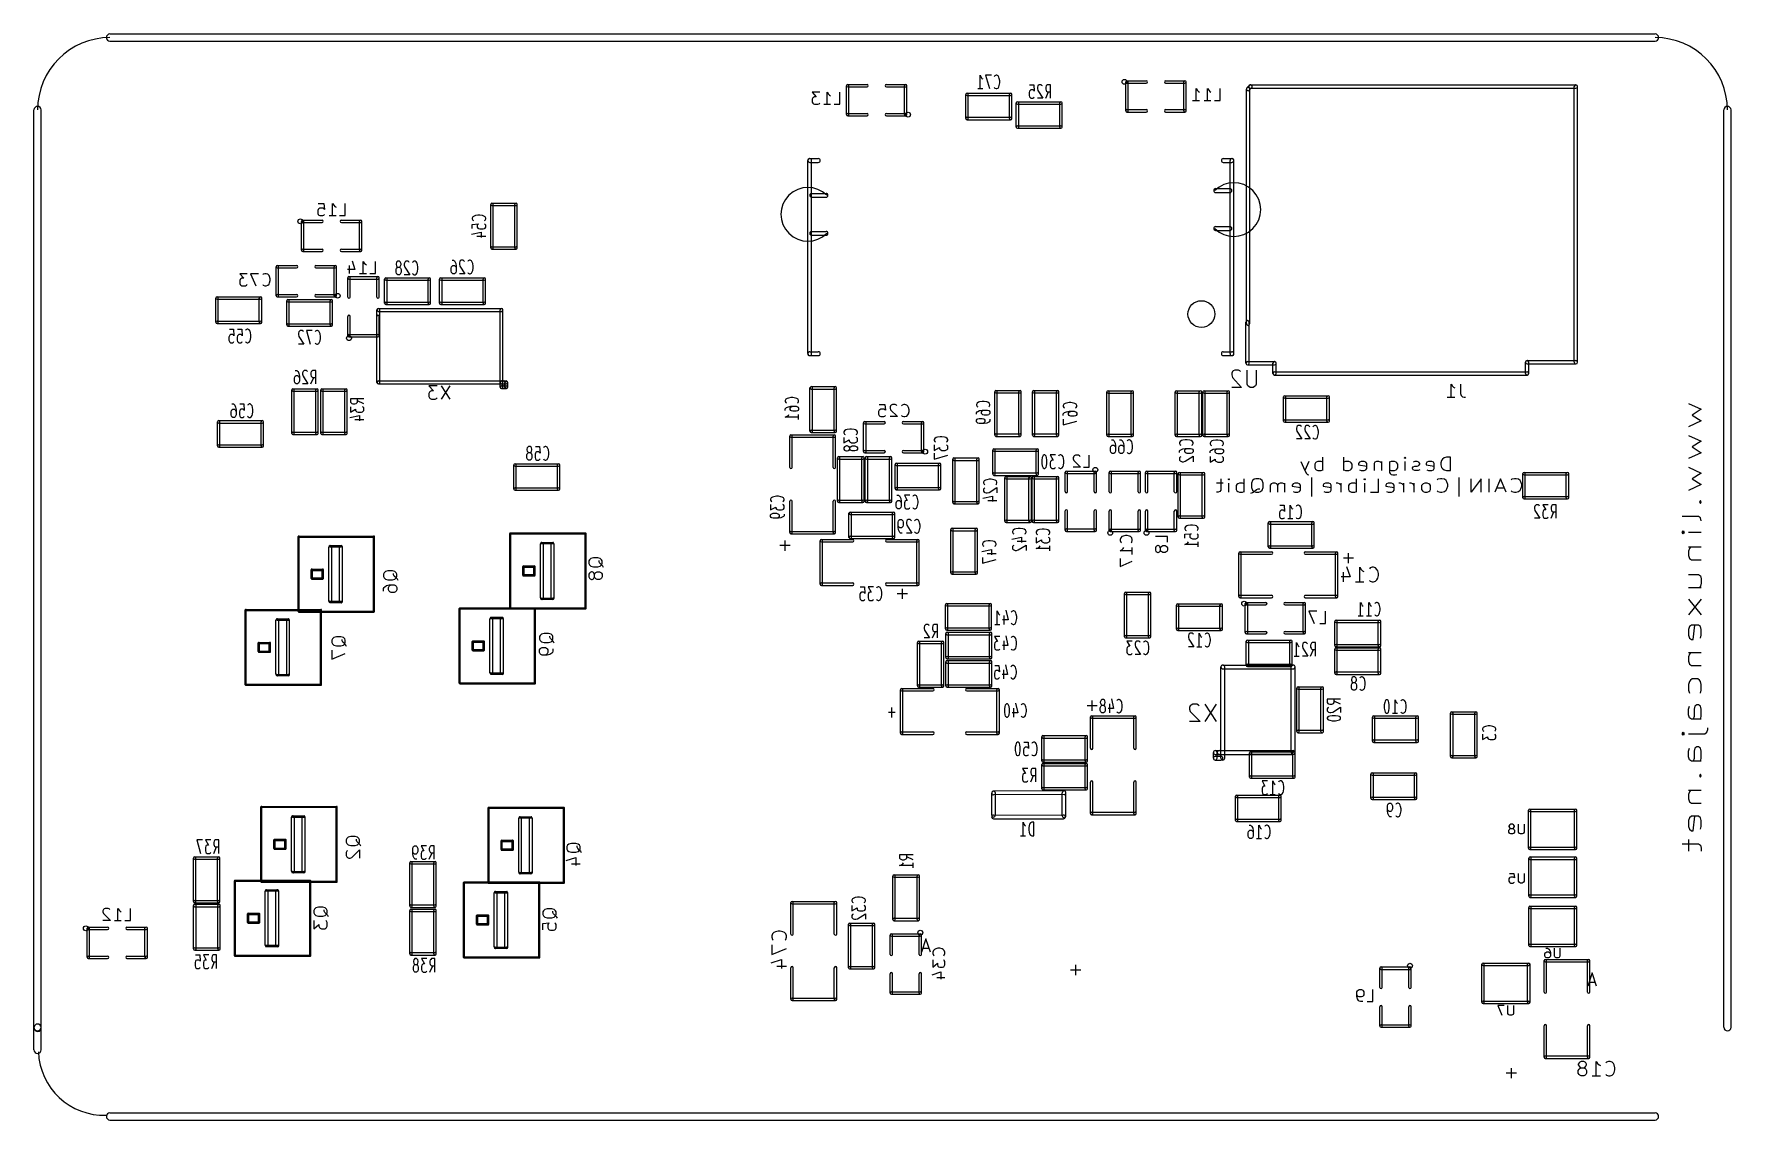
# Model space of a CAD drawing. Extents: x 32880 to 68030, y 27285 to 49782.
import ezdxf

# ---------------------------------------------------------------- set-up
doc = ezdxf.new("R2010")
doc.units = 0
doc.layers.add('BLACK', color=1, linetype='CONTINUOUS')

msp = doc.modelspace()

# ---------------------------------------------------------------- linework, layer by layer
at = {"layer": 'BLACK'}
for p, q in [((34455, 49782), (66455, 49782)), ((34455, 49632), (66455, 49632)), ((52480, 48649), (52480, 48929)), ((52480, 48929), (52497, 48889)), ((52497, 48889), (52515, 48862)), ((52515, 48862), (52532, 48849)), ((52711, 48929), (52591, 48929)), ((52591, 48929), (52668, 48649)), ((52780, 48915), (52771, 48902)), ((52806, 48929), (52780, 48915)), ((52823, 48929), (52806, 48929)), ((52848, 48915), (52823, 48929)), ((52866, 48889), (52848, 48915)), ((52874, 48862), (52866, 48889)), ((52883, 48809), (52874, 48862)), ((49154, 48575), (49000, 48575)), ((49000, 48575), (49083, 48480)), ((49309, 48325), (49309, 48575)), ((49309, 48575), (49333, 48539)), ((49333, 48539), (49357, 48515)), ((49357, 48515), (49380, 48503)), ((49570, 48325), (49570, 48575)), ((49710, 48110), (49710, 48710)), ((49735, 48735), (50135, 48735)), ((49735, 48685), (50135, 48685)), ((49760, 48110), (49760, 48710)), ((50535, 48735), (50935, 48735)), ((50535, 48685), (50935, 48685)), ((50910, 48110), (50910, 48710)), ((50960, 48110), (50960, 48710)), ((52182, 48030), (52182, 48530)), ((52207, 48555), (53107, 48555)), ((52232, 48030), (52232, 48530)), ((52429, 48649), (52532, 48649)), ((52771, 48675), (52780, 48662)), ((52780, 48662), (52806, 48649)), ((52806, 48649), (52823, 48649)), ((52823, 48649), (52848, 48662)), ((52848, 48662), (52866, 48689)), ((52866, 48689), (52874, 48715)), ((52874, 48715), (52883, 48769)), ((52883, 48769), (52883, 48809)), ((53082, 48030), (53082, 48530)), ((53132, 48030), (53132, 48530)), ((53501, 48597), (53493, 48571)), ((53493, 48571), (53493, 48504)), ((53501, 48731), (53587, 48731)), ((53510, 48611), (53501, 48597)), ((53527, 48624), (53510, 48611)), ((53570, 48624), (53527, 48624)), ((53587, 48611), (53570, 48624)), ((53587, 48731), (53596, 48597)), ((53596, 48597), (53587, 48611)), ((53672, 48704), (53664, 48677)), ((53664, 48677), (53664, 48651)), ((53664, 48651), (53672, 48611)), ((53681, 48717), (53672, 48704)), ((53672, 48611), (53775, 48451)), ((53698, 48731), (53681, 48717)), ((53741, 48731), (53698, 48731)), ((53758, 48717), (53741, 48731)), ((53767, 48704), (53758, 48717)), ((53844, 48704), (53835, 48677)), ((53835, 48677), (53835, 48637)), ((53835, 48637), (53844, 48611)), ((53835, 48451), (53895, 48584)), ((53852, 48717), (53844, 48704)), ((53844, 48611), (53852, 48597)), ((53870, 48731), (53852, 48717)), ((53852, 48597), (53870, 48584)), ((53938, 48731), (53870, 48731)), ((53870, 48584), (53938, 48584)), ((53938, 48451), (53938, 48731)), ((55493, 48189), (55493, 48789)), ((55518, 48814), (55918, 48814)), ((55518, 48764), (55918, 48764)), ((55543, 48189), (55543, 48789)), ((56318, 48814), (56718, 48814)), ((56318, 48764), (56718, 48764)), ((56693, 48189), (56693, 48789)), ((56743, 48189), (56743, 48789)), ((56949, 48400), (56949, 48650)), ((56949, 48650), (56973, 48614)), ((56973, 48614), (56997, 48590)), ((56997, 48590), (57020, 48578)), ((57187, 48400), (57187, 48650)), ((57187, 48650), (57211, 48614)), ((57211, 48614), (57235, 48590)), ((57235, 48590), (57258, 48578)), ((57448, 48400), (57448, 48650)), ((57991, 43781), (57991, 48641)), ((58002, 48666), (58051, 48715)), ((58051, 48617), (58100, 48666)), ((58061, 43781), (58061, 48641)), ((58076, 48726), (64816, 48726)), ((58076, 48656), (64816, 48656)), ((64781, 42981), (64781, 48691)), ((64851, 42981), (64851, 48691)), ((32880, 29207), (32880, 48207)), ((33030, 29207), (33030, 48207)), ((49011, 48456), (49000, 48432)), ((49000, 48432), (49000, 48372)), ((49000, 48372), (49011, 48349)), ((49023, 48468), (49011, 48456)), ((49011, 48349), (49023, 48337)), ((49047, 48480), (49023, 48468)), ((49023, 48337), (49047, 48325)), ((49083, 48480), (49047, 48480)), ((49047, 48325), (49119, 48325)), ((49119, 48325), (49142, 48337)), ((49142, 48337), (49154, 48349)), ((49238, 48325), (49380, 48325)), ((49451, 48325), (49570, 48325)), ((52207, 48505), (53107, 48505)), ((53226, 47853), (53226, 48353)), ((53251, 48378), (54151, 48378)), ((53251, 48328), (54151, 48328)), ((53276, 47853), (53276, 48353)), ((53493, 48504), (53501, 48477)), ((53501, 48477), (53510, 48464)), ((53510, 48464), (53527, 48451)), ((53527, 48451), (53570, 48451)), ((53570, 48451), (53587, 48464)), ((53587, 48464), (53596, 48477)), ((53775, 48451), (53664, 48451)), ((54126, 47853), (54126, 48353)), ((54176, 47853), (54176, 48353)), ((55518, 48214), (55918, 48214)), ((55518, 48164), (55918, 48164)), ((56318, 48214), (56718, 48214)), ((56318, 48164), (56718, 48164)), ((56878, 48400), (57020, 48400)), ((57116, 48400), (57258, 48400)), ((57329, 48400), (57448, 48400)), ((67880, 29207), (67880, 48207)), ((68030, 29207), (68030, 48207)), ((49735, 48135), (50135, 48135)), ((49735, 48085), (50135, 48085)), ((50535, 48135), (50935, 48135)), ((50535, 48085), (50935, 48085)), ((52207, 48055), (53107, 48055)), ((52207, 48005), (53107, 48005)), ((53251, 47878), (54151, 47878)), ((53251, 47828), (54151, 47828)), ((48906, 43160), (48906, 47160)), ((48950, 47200), (49126, 47200)), ((48950, 47120), (49126, 47120)), ((48986, 43160), (48986, 47160)), ((57513, 47200), (57689, 47200)), ((57513, 47120), (57689, 47120)), ((57654, 43160), (57654, 47160)), ((57734, 43160), (57734, 47160)), ((48989, 46480), (49285, 46480)), ((48989, 46400), (49285, 46400)), ((57355, 46578), (57651, 46578)), ((57355, 46498), (57651, 46498)), ((38768, 46149), (38757, 46125)), ((38757, 46125), (38757, 46065)), ((38757, 46065), (38768, 46042)), ((38768, 46268), (38887, 46268)), ((38780, 46161), (38768, 46149)), ((38804, 46173), (38780, 46161)), ((38864, 46173), (38804, 46173)), ((38887, 46161), (38864, 46173)), ((38887, 46268), (38899, 46149)), ((38899, 46149), (38887, 46161)), ((39066, 46018), (39066, 46268)), ((39066, 46268), (39090, 46232)), ((39090, 46232), (39114, 46208)), ((39114, 46208), (39137, 46196)), ((39327, 46018), (39327, 46268)), ((42340, 45350), (42340, 46250)), ((42365, 46275), (42865, 46275)), ((42365, 46225), (42865, 46225)), ((42390, 45350), (42390, 46250)), ((42840, 45350), (42840, 46250)), ((42890, 45350), (42890, 46250)), ((38423, 45300), (38423, 45900)), ((38448, 45925), (38848, 45925)), ((38448, 45875), (38848, 45875)), ((38473, 45300), (38473, 45900)), ((38768, 46042), (38780, 46030)), ((38780, 46030), (38804, 46018)), ((38804, 46018), (38864, 46018)), ((38864, 46018), (38887, 46030)), ((38887, 46030), (38899, 46042)), ((38995, 46018), (39137, 46018)), ((39208, 46018), (39327, 46018)), ((39248, 45925), (39648, 45925)), ((39248, 45875), (39648, 45875)), ((39623, 45300), (39623, 45900)), ((39673, 45300), (39673, 45900)), ((41970, 45992), (41956, 45967)), ((41956, 45967), (41956, 45950)), ((41956, 45950), (41970, 45924)), ((41956, 45838), (42090, 45847)), ((41956, 45752), (41956, 45838)), ((41996, 46010), (41970, 45992)), ((41970, 45924), (41983, 45915)), ((42023, 46018), (41996, 46010)), ((42076, 46027), (42023, 46018)), ((42076, 45838), (42063, 45821)), ((42063, 45821), (42063, 45778)), ((42063, 45778), (42076, 45761)), ((42116, 46027), (42076, 46027)), ((42090, 45847), (42076, 45838)), ((42076, 45761), (42090, 45752)), ((42090, 45752), (42116, 45744)), ((42170, 46018), (42116, 46027)), ((42116, 45744), (42183, 45744)), ((42196, 46010), (42170, 46018)), ((42183, 45744), (42210, 45752)), ((42223, 45992), (42196, 46010)), ((42210, 45915), (42223, 45924)), ((42223, 45838), (42210, 45847)), ((42210, 45752), (42223, 45761)), ((42236, 45967), (42223, 45992)), ((42223, 45924), (42236, 45950)), ((42236, 45821), (42223, 45838)), ((42223, 45761), (42236, 45778)), ((42236, 45950), (42236, 45967)), ((42236, 45778), (42236, 45821)), ((57355, 45791), (57651, 45791)), ((57355, 45711), (57651, 45711)), ((41943, 45633), (42143, 45676)), ((42050, 45590), (42236, 45590)), ((42143, 45676), (42143, 45564)), ((42365, 45375), (42865, 45375)), ((48989, 45692), (49285, 45692)), ((48989, 45612), (49285, 45612)), ((38448, 45325), (38848, 45325)), ((38448, 45275), (38848, 45275)), ((39248, 45325), (39648, 45325)), ((39248, 45275), (39648, 45275)), ((39470, 45083), (39529, 44904)), ((39696, 44821), (39696, 45071)), ((39696, 45071), (39720, 45035)), ((39720, 45035), (39744, 45011)), ((39744, 45011), (39767, 44999)), ((39957, 44821), (39957, 45071)), ((40388, 45047), (40380, 45020)), ((40380, 45020), (40380, 45007)), ((40380, 45007), (40388, 44980)), ((40397, 45060), (40388, 45047)), ((40414, 45074), (40397, 45060)), ((40448, 45074), (40414, 45074)), ((40466, 45060), (40448, 45074)), ((40474, 45047), (40466, 45060)), ((40483, 45020), (40474, 45047)), ((40474, 44980), (40483, 45007)), ((40483, 45007), (40483, 45020)), ((40559, 45047), (40551, 45020)), ((40551, 45020), (40551, 44994)), ((40551, 44994), (40559, 44954)), ((40568, 45060), (40559, 45047)), ((40585, 45074), (40568, 45060)), ((40628, 45074), (40585, 45074)), ((40645, 45060), (40628, 45074)), ((40654, 45047), (40645, 45060)), ((40731, 45060), (40722, 45047)), ((40757, 45074), (40731, 45060)), ((40774, 45074), (40757, 45074)), ((40799, 45060), (40774, 45074)), ((40817, 45034), (40799, 45060)), ((40825, 45007), (40817, 45034)), ((40834, 44954), (40825, 45007)), ((41539, 45093), (41573, 45093)), ((41573, 45093), (41590, 45079)), ((41590, 45079), (41599, 45066)), ((41599, 45066), (41616, 45026)), ((41616, 45026), (41625, 44973)), ((41701, 45066), (41693, 45039)), ((41693, 45039), (41693, 45013)), ((41693, 45013), (41701, 44973)), ((41710, 45079), (41701, 45066)), ((41727, 45093), (41710, 45079)), ((41770, 45093), (41727, 45093)), ((41787, 45079), (41770, 45093)), ((41796, 45066), (41787, 45079)), ((41873, 45079), (41864, 45066)), ((41899, 45093), (41873, 45079)), ((41916, 45093), (41899, 45093)), ((41941, 45079), (41916, 45093)), ((41959, 45053), (41941, 45079)), ((41967, 45026), (41959, 45053)), ((41976, 44973), (41967, 45026)), ((42365, 45325), (42865, 45325)), ((37296, 44815), (37142, 44815)), ((37142, 44815), (37225, 44720)), ((37153, 44696), (37142, 44672)), ((37142, 44672), (37142, 44612)), ((37165, 44708), (37153, 44696)), ((37189, 44720), (37165, 44708)), ((37225, 44720), (37189, 44720)), ((37534, 44815), (37368, 44815)), ((37368, 44815), (37475, 44565)), ((37630, 44803), (37618, 44791)), ((37665, 44815), (37630, 44803)), ((37689, 44815), (37665, 44815)), ((37725, 44803), (37689, 44815)), ((37749, 44779), (37725, 44803)), ((37760, 44755), (37749, 44779)), ((37772, 44708), (37760, 44755)), ((37760, 44624), (37772, 44672)), ((37772, 44672), (37772, 44708)), ((37895, 44359), (37895, 44959)), ((37920, 44984), (38320, 44984)), ((37920, 44934), (38320, 44934)), ((37945, 44359), (37945, 44959)), ((38720, 44984), (39120, 44984)), ((38720, 44934), (39120, 44934)), ((39095, 44359), (39095, 44959)), ((39145, 44359), (39145, 44959)), ((39529, 44904), (39375, 44904)), ((39380, 44331), (39380, 44731)), ((39405, 44756), (40005, 44756)), ((39405, 44706), (40005, 44706)), ((39410, 44987), (39410, 44821)), ((39430, 44331), (39430, 44731)), ((39625, 44821), (39767, 44821)), ((39838, 44821), (39957, 44821)), ((39980, 44331), (39980, 44731)), ((40030, 44331), (40030, 44731)), ((40144, 44204), (40144, 44704)), ((40169, 44729), (41069, 44729)), ((40169, 44679), (41069, 44679)), ((40194, 44204), (40194, 44704)), ((40380, 44900), (40388, 44927)), ((40380, 44847), (40380, 44900)), ((40388, 44820), (40380, 44847)), ((40388, 44980), (40397, 44967)), ((40388, 44927), (40397, 44940)), ((40397, 44807), (40388, 44820)), ((40397, 44967), (40414, 44954)), ((40397, 44940), (40414, 44954)), ((40414, 44794), (40397, 44807)), ((40414, 44954), (40448, 44954)), ((40448, 44794), (40414, 44794)), ((40448, 44954), (40466, 44967)), ((40448, 44954), (40466, 44940)), ((40466, 44807), (40448, 44794)), ((40466, 44967), (40474, 44980)), ((40466, 44940), (40474, 44927)), ((40474, 44820), (40466, 44807)), ((40474, 44927), (40483, 44900)), ((40483, 44847), (40474, 44820)), ((40483, 44900), (40483, 44847)), ((40662, 44794), (40551, 44794)), ((40559, 44954), (40662, 44794)), ((40722, 44820), (40731, 44807)), ((40731, 44807), (40757, 44794)), ((40757, 44794), (40774, 44794)), ((40774, 44794), (40799, 44807)), ((40799, 44807), (40817, 44834)), ((40817, 44834), (40825, 44860)), ((40825, 44860), (40834, 44914)), ((40834, 44914), (40834, 44954)), ((41044, 44204), (41044, 44704)), ((41094, 44204), (41094, 44704)), ((41282, 44204), (41282, 44704)), ((41307, 44729), (42207, 44729)), ((41307, 44679), (42207, 44679)), ((41332, 44204), (41332, 44704)), ((41522, 44933), (41530, 44959)), ((41522, 44866), (41522, 44933)), ((41530, 44839), (41522, 44866)), ((41530, 44959), (41539, 44973)), ((41539, 44826), (41530, 44839)), ((41539, 44973), (41556, 44986)), ((41556, 44813), (41539, 44826)), ((41556, 44986), (41590, 44986)), ((41590, 44813), (41556, 44813)), ((41590, 44986), (41608, 44973)), ((41608, 44826), (41590, 44813)), ((41608, 44973), (41616, 44959)), ((41616, 44839), (41608, 44826)), ((41616, 44959), (41625, 44933)), ((41625, 44866), (41616, 44839)), ((41625, 44973), (41625, 44866)), ((41804, 44813), (41693, 44813)), ((41701, 44973), (41804, 44813)), ((41864, 44839), (41873, 44826)), ((41873, 44826), (41899, 44813)), ((41899, 44813), (41916, 44813)), ((41916, 44813), (41941, 44826)), ((41941, 44826), (41959, 44853)), ((41959, 44853), (41967, 44879)), ((41967, 44879), (41976, 44933)), ((41976, 44933), (41976, 44973)), ((42182, 44204), (42182, 44704)), ((42232, 44204), (42232, 44704)), ((36648, 43810), (36648, 44310)), ((36673, 44335), (37573, 44335)), ((36698, 43810), (36698, 44310)), ((37142, 44612), (37153, 44589)), ((37153, 44589), (37165, 44577)), ((37165, 44577), (37189, 44565)), ((37189, 44565), (37261, 44565)), ((37261, 44565), (37284, 44577)), ((37284, 44577), (37296, 44589)), ((37548, 43810), (37548, 44310)), ((37598, 43810), (37598, 44310)), ((37618, 44589), (37630, 44577)), ((37630, 44577), (37665, 44565)), ((37665, 44565), (37689, 44565)), ((37689, 44565), (37725, 44577)), ((37725, 44577), (37749, 44601)), ((37749, 44601), (37760, 44624)), ((37920, 44384), (38320, 44384)), ((37920, 44334), (38320, 44334)), ((38720, 44384), (39120, 44384)), ((38720, 44334), (39120, 44334)), ((36673, 44285), (37573, 44285)), ((38116, 43755), (38116, 44255)), ((38141, 44280), (39041, 44280)), ((38141, 44230), (39041, 44230)), ((38166, 43755), (38166, 44255)), ((39016, 43755), (39016, 44255)), ((39066, 43755), (39066, 44255)), ((39985, 42565), (39985, 44065)), ((40014, 44094), (42564, 44094)), ((40014, 44036), (42564, 44036)), ((40043, 42565), (40043, 44065)), ((40169, 44229), (41069, 44229)), ((40169, 44179), (41069, 44179)), ((41307, 44229), (42207, 44229)), ((41307, 44179), (42207, 44179)), ((42535, 42565), (42535, 44065)), ((42593, 42565), (42593, 44065)), ((36673, 43835), (37573, 43835)), ((36673, 43785), (37573, 43785)), ((36927, 43664), (37013, 43664)), ((37013, 43664), (37022, 43530)), ((37098, 43664), (37184, 43664)), ((37184, 43664), (37193, 43530)), ((37270, 43650), (37261, 43637)), ((37296, 43664), (37270, 43650)), ((37313, 43664), (37296, 43664)), ((37338, 43650), (37313, 43664)), ((37356, 43624), (37338, 43650)), ((37364, 43597), (37356, 43624)), ((37373, 43544), (37364, 43597)), ((38141, 43780), (39041, 43780)), ((38141, 43730), (39041, 43730)), ((38368, 43610), (38360, 43583)), ((38377, 43623), (38368, 43610)), ((38394, 43637), (38377, 43623)), ((38437, 43637), (38394, 43637)), ((38454, 43623), (38437, 43637)), ((38463, 43610), (38454, 43623)), ((38642, 43637), (38522, 43637)), ((38522, 43637), (38599, 43357)), ((38711, 43623), (38702, 43610)), ((38737, 43637), (38711, 43623)), ((38754, 43637), (38737, 43637)), ((38779, 43623), (38754, 43637)), ((38797, 43597), (38779, 43623)), ((38805, 43570), (38797, 43597)), ((39380, 43531), (39380, 43931)), ((39430, 43531), (39430, 43931)), ((39980, 43531), (39980, 43931)), ((40030, 43531), (40030, 43931)), ((57981, 42961), (57981, 43811)), ((58051, 42961), (58051, 43811)), ((36927, 43530), (36919, 43504)), ((36919, 43504), (36919, 43437)), ((36919, 43437), (36927, 43410)), ((36936, 43544), (36927, 43530)), ((36927, 43410), (36936, 43397)), ((36953, 43557), (36936, 43544)), ((36936, 43397), (36953, 43384)), ((36996, 43557), (36953, 43557)), ((36953, 43384), (36996, 43384)), ((37013, 43544), (36996, 43557)), ((36996, 43384), (37013, 43397)), ((37022, 43530), (37013, 43544)), ((37013, 43397), (37022, 43410)), ((37098, 43530), (37090, 43504)), ((37090, 43504), (37090, 43437)), ((37090, 43437), (37098, 43410)), ((37107, 43544), (37098, 43530)), ((37098, 43410), (37107, 43397)), ((37124, 43557), (37107, 43544)), ((37107, 43397), (37124, 43384)), ((37167, 43557), (37124, 43557)), ((37124, 43384), (37167, 43384)), ((37184, 43544), (37167, 43557)), ((37167, 43384), (37184, 43397)), ((37193, 43530), (37184, 43544)), ((37184, 43397), (37193, 43410)), ((37261, 43410), (37270, 43397)), ((37270, 43397), (37296, 43384)), ((37296, 43384), (37313, 43384)), ((37313, 43384), (37338, 43397)), ((37338, 43397), (37356, 43424)), ((37356, 43424), (37364, 43450)), ((37364, 43450), (37373, 43504)), ((37373, 43504), (37373, 43544)), ((38360, 43583), (38360, 43557)), ((38360, 43557), (38368, 43517)), ((38471, 43357), (38360, 43357)), ((38368, 43517), (38471, 43357)), ((38702, 43383), (38711, 43370)), ((38711, 43370), (38737, 43357)), ((38737, 43357), (38754, 43357)), ((38754, 43357), (38779, 43370)), ((38779, 43370), (38797, 43397)), ((38797, 43397), (38805, 43423)), ((38814, 43517), (38805, 43570)), ((38805, 43423), (38814, 43477)), ((38814, 43477), (38814, 43517)), ((39405, 43556), (40005, 43556)), ((39405, 43506), (40005, 43506)), ((48950, 43200), (49126, 43200)), ((48950, 43120), (49126, 43120)), ((57513, 43200), (57689, 43200)), ((57513, 43120), (57689, 43120)), ((58016, 42996), (58576, 42996)), ((58016, 42926), (58576, 42926)), ((58541, 42751), (58541, 42961)), ((58611, 42751), (58611, 42961)), ((63771, 42751), (63771, 42981)), ((63806, 43016), (64816, 43016)), ((63806, 42946), (64816, 42946)), ((63841, 42751), (63841, 42981)), ((38274, 42654), (38282, 42680)), ((38274, 42587), (38274, 42654)), ((38282, 42560), (38274, 42587)), ((38282, 42680), (38291, 42694)), ((38291, 42547), (38282, 42560)), ((38291, 42814), (38325, 42814)), ((38291, 42694), (38308, 42707)), ((38308, 42534), (38291, 42547)), ((38308, 42707), (38342, 42707)), ((38342, 42534), (38308, 42534)), ((38325, 42814), (38342, 42800)), ((38342, 42800), (38351, 42787)), ((38342, 42707), (38360, 42694)), ((38360, 42547), (38342, 42534)), ((38351, 42787), (38368, 42747)), ((38360, 42694), (38368, 42680)), ((38368, 42560), (38360, 42547)), ((38368, 42747), (38377, 42694)), ((38368, 42680), (38377, 42654)), ((38377, 42587), (38368, 42560)), ((38377, 42694), (38377, 42587)), ((38453, 42787), (38445, 42760)), ((38445, 42760), (38445, 42734)), ((38445, 42734), (38453, 42694)), ((38556, 42534), (38445, 42534)), ((38462, 42800), (38453, 42787)), ((38453, 42694), (38556, 42534)), ((38479, 42814), (38462, 42800)), ((38522, 42814), (38479, 42814)), ((38539, 42800), (38522, 42814)), ((38548, 42787), (38539, 42800)), ((38625, 42787), (38616, 42760)), ((38616, 42760), (38616, 42720)), ((38616, 42720), (38625, 42694)), ((38616, 42534), (38676, 42667)), ((38633, 42800), (38625, 42787)), ((38625, 42694), (38633, 42680)), ((38651, 42814), (38633, 42800)), ((38633, 42680), (38651, 42667)), ((38719, 42814), (38651, 42814)), ((38651, 42667), (38719, 42667)), ((38719, 42534), (38719, 42814)), ((40014, 42594), (42564, 42594)), ((40014, 42536), (42564, 42536)), ((42535, 42465), (42535, 42565)), ((42564, 42594), (42614, 42594)), ((42564, 42594), (42664, 42594)), ((42564, 42536), (42614, 42536)), ((42564, 42536), (42664, 42536)), ((42585, 42465), (42585, 42565)), ((42593, 42465), (42593, 42565)), ((42635, 42465), (42635, 42565)), ((42643, 42465), (42643, 42565)), ((42693, 42465), (42693, 42565)), ((57705, 42787), (57690, 42753)), ((57690, 42753), (57690, 42718)), ((57690, 42718), (57705, 42667)), ((57721, 42804), (57705, 42787)), ((57705, 42667), (57888, 42461)), ((57751, 42821), (57721, 42804)), ((57827, 42821), (57751, 42821)), ((57858, 42804), (57827, 42821)), ((57873, 42787), (57858, 42804)), ((58010, 42530), (58010, 42821)), ((58193, 42821), (58193, 42530)), ((58576, 42786), (63806, 42786)), ((58576, 42716), (63806, 42716)), ((38218, 41508), (38218, 42408)), ((38243, 42433), (38743, 42433)), ((38243, 42383), (38743, 42383)), ((38268, 41508), (38268, 42408)), ((38718, 41508), (38718, 42408)), ((38768, 41508), (38768, 42408)), ((38820, 41508), (38820, 42408)), ((38845, 42433), (39345, 42433)), ((38845, 42383), (39345, 42383)), ((38870, 41508), (38870, 42408)), ((39320, 41508), (39320, 42408)), ((39370, 41508), (39370, 42408)), ((39714, 42224), (39434, 42224)), ((39434, 42224), (39434, 42156)), ((39581, 42156), (39581, 42224)), ((39714, 42121), (39581, 42181)), ((41233, 42492), (41062, 42492)), ((41062, 42492), (41154, 42387)), ((41075, 42361), (41062, 42335)), ((41062, 42335), (41062, 42269)), ((41062, 42269), (41075, 42243)), ((41088, 42374), (41075, 42361)), ((41075, 42243), (41088, 42229)), ((41114, 42387), (41088, 42374)), ((41088, 42229), (41114, 42216)), ((41154, 42387), (41114, 42387)), ((41114, 42216), (41193, 42216)), ((41193, 42216), (41219, 42229)), ((41219, 42229), (41233, 42243)), ((41496, 42492), (41312, 42216)), ((41312, 42492), (41496, 42216)), ((42564, 42494), (42664, 42494)), ((42564, 42436), (42664, 42436)), ((42614, 42494), (42664, 42494)), ((42614, 42436), (42664, 42436)), ((48452, 42214), (48438, 42189)), ((48438, 42189), (48438, 42172)), ((48478, 42232), (48452, 42214)), ((48505, 42240), (48478, 42232)), ((48558, 42249), (48505, 42240)), ((48598, 42249), (48558, 42249)), ((48652, 42240), (48598, 42249)), ((48678, 42232), (48652, 42240)), ((48705, 42214), (48678, 42232)), ((48718, 42189), (48705, 42214)), ((48718, 42172), (48718, 42189)), ((48953, 41551), (48953, 42451)), ((48978, 42476), (49478, 42476)), ((48978, 42426), (49478, 42426)), ((49003, 41551), (49003, 42451)), ((49453, 41551), (49453, 42451)), ((49503, 41551), (49503, 42451)), ((52780, 41472), (52780, 42372)), ((52805, 42397), (53305, 42397)), ((52805, 42347), (53305, 42347)), ((52830, 41472), (52830, 42372)), ((53280, 41472), (53280, 42372)), ((53330, 41472), (53330, 42372)), ((53560, 41472), (53560, 42372)), ((53585, 42397), (54085, 42397)), ((53585, 42347), (54085, 42347)), ((53610, 41472), (53610, 42372)), ((54060, 41472), (54060, 42372)), ((54110, 41472), (54110, 42372)), ((55103, 41468), (55103, 42368)), ((55128, 42393), (55628, 42393)), ((55128, 42343), (55628, 42343)), ((55153, 41468), (55153, 42368)), ((55603, 41468), (55603, 42368)), ((55653, 41468), (55653, 42368)), ((56516, 41468), (56516, 42368)), ((56541, 42393), (57041, 42393)), ((56541, 42343), (57041, 42343)), ((56566, 41468), (56566, 42368)), ((57016, 41468), (57016, 42368)), ((57066, 41468), (57066, 42368)), ((57091, 41468), (57091, 42368)), ((57116, 42393), (57616, 42393)), ((57116, 42343), (57616, 42343)), ((57141, 41468), (57141, 42368)), ((57591, 41468), (57591, 42368)), ((57641, 41468), (57641, 42368)), ((57888, 42461), (57690, 42461)), ((58025, 42496), (58010, 42530)), ((58040, 42478), (58025, 42496)), ((58071, 42461), (58040, 42478)), ((58132, 42461), (58071, 42461)), ((58162, 42478), (58132, 42461)), ((58178, 42496), (58162, 42478)), ((58193, 42530), (58178, 42496)), ((58761, 41763), (58761, 42263)), ((58786, 42288), (59686, 42288)), ((58786, 42238), (59686, 42238)), ((58811, 41763), (58811, 42263)), ((59661, 41763), (59661, 42263)), ((59711, 41763), (59711, 42263)), ((62151, 42255), (62308, 42255)), ((62230, 42255), (62230, 42531)), ((62230, 42531), (62256, 42492)), ((62256, 42492), (62282, 42466)), ((62282, 42466), (62308, 42452)), ((62426, 42531), (62426, 42334)), ((62426, 42334), (62440, 42295)), ((62440, 42295), (62466, 42268)), ((62466, 42268), (62505, 42255)), ((62505, 42255), (62532, 42255)), ((36963, 41957), (36971, 41983)), ((36963, 41890), (36963, 41957)), ((36971, 41863), (36963, 41890)), ((36971, 41983), (36980, 41997)), ((36980, 41850), (36971, 41863)), ((36980, 42117), (37014, 42117)), ((36980, 41997), (36997, 42010)), ((36997, 41837), (36980, 41850)), ((36997, 42010), (37031, 42010)), ((37031, 41837), (36997, 41837)), ((37014, 42117), (37031, 42103)), ((37031, 42103), (37040, 42090)), ((37031, 42010), (37049, 41997)), ((37049, 41850), (37031, 41837)), ((37040, 42090), (37057, 42050)), ((37049, 41997), (37057, 41983)), ((37057, 41863), (37049, 41850)), ((37057, 42050), (37066, 41997)), ((37057, 41983), (37066, 41957)), ((37066, 41890), (37057, 41863)), ((37066, 41997), (37066, 41890)), ((37142, 41983), (37134, 41957)), ((37134, 41957), (37134, 41890)), ((37134, 41890), (37142, 41863)), ((37142, 42117), (37228, 42117)), ((37151, 41997), (37142, 41983)), ((37142, 41863), (37151, 41850)), ((37168, 42010), (37151, 41997)), ((37151, 41850), (37168, 41837)), ((37211, 42010), (37168, 42010)), ((37168, 41837), (37211, 41837)), ((37228, 41997), (37211, 42010)), ((37211, 41837), (37228, 41850)), ((37228, 42117), (37237, 41983)), ((37237, 41983), (37228, 41997)), ((37228, 41850), (37237, 41863)), ((37314, 42103), (37305, 42090)), ((37305, 41863), (37314, 41850)), ((37340, 42117), (37314, 42103)), ((37314, 41850), (37340, 41837)), ((37357, 42117), (37340, 42117)), ((37340, 41837), (37357, 41837)), ((37382, 42103), (37357, 42117)), ((37357, 41837), (37382, 41850)), ((37400, 42077), (37382, 42103)), ((37382, 41850), (37400, 41877)), ((37408, 42050), (37400, 42077)), ((37400, 41877), (37408, 41903)), ((37417, 41997), (37408, 42050)), ((37408, 41903), (37417, 41957)), ((37417, 41957), (37417, 41997)), ((39421, 41839), (39621, 41882)), ((39434, 42156), (39448, 42138)), ((39434, 42061), (39434, 41950)), ((39434, 41950), (39541, 42010)), ((39448, 42138), (39461, 42130)), ((39461, 42130), (39488, 42121)), ((39488, 42121), (39528, 42121)), ((39528, 42121), (39554, 42130)), ((39541, 42010), (39541, 41984)), ((39541, 41984), (39554, 41967)), ((39554, 42130), (39568, 42138)), ((39554, 41967), (39568, 41958)), ((39568, 42138), (39581, 42156)), ((39568, 41958), (39594, 41950)), ((39594, 41950), (39661, 41950)), ((39621, 41882), (39621, 41770)), ((39661, 41950), (39688, 41958)), ((39701, 42053), (39688, 42061)), ((39688, 41958), (39701, 41967)), ((39714, 42036), (39701, 42053)), ((39701, 41967), (39714, 41984)), ((39714, 41984), (39714, 42036)), ((48438, 42172), (48452, 42146)), ((48438, 42017), (48452, 42034)), ((48438, 41983), (48438, 42017)), ((48438, 41846), (48478, 41863)), ((48718, 41846), (48438, 41846)), ((48452, 42146), (48465, 42137)), ((48452, 42034), (48465, 42043)), ((48465, 42043), (48505, 42060)), ((48478, 41863), (48505, 41881)), ((48505, 42060), (48558, 42069)), ((48505, 41881), (48518, 41898)), ((48545, 42034), (48558, 42052)), ((48545, 42000), (48545, 42034)), ((48558, 41983), (48545, 42000)), ((48558, 42069), (48665, 42069)), ((48558, 42052), (48572, 42060)), ((48572, 41974), (48558, 41983)), ((48572, 42060), (48598, 42069)), ((48598, 41966), (48572, 41974)), ((48665, 41966), (48598, 41966)), ((48665, 42069), (48692, 42060)), ((48692, 41974), (48665, 41966)), ((48692, 42137), (48705, 42146)), ((48692, 42060), (48705, 42052)), ((48705, 41983), (48692, 41974)), ((48705, 42146), (48718, 42172)), ((48705, 42052), (48718, 42034)), ((48718, 42000), (48705, 41983)), ((48718, 42034), (48718, 42000)), ((48718, 41795), (48718, 41898)), ((50385, 41987), (50374, 41963)), ((50374, 41963), (50374, 41903)), ((50374, 41903), (50385, 41880)), ((50385, 42106), (50504, 42106)), ((50397, 41999), (50385, 41987)), ((50385, 41880), (50397, 41868)), ((50421, 42011), (50397, 41999)), ((50397, 41868), (50421, 41856)), ((50481, 42011), (50421, 42011)), ((50421, 41856), (50481, 41856)), ((50504, 41999), (50481, 42011)), ((50481, 41856), (50504, 41868)), ((50504, 42106), (50516, 41987)), ((50516, 41987), (50504, 41999)), ((50504, 41868), (50516, 41880)), ((50623, 42082), (50612, 42058)), ((50612, 42058), (50612, 42034)), ((50612, 42034), (50623, 41999)), ((50766, 41856), (50612, 41856)), ((50635, 42094), (50623, 42082)), ((50623, 41999), (50766, 41856)), ((50659, 42106), (50635, 42094)), ((50719, 42106), (50659, 42106)), ((50742, 42094), (50719, 42106)), ((50754, 42082), (50742, 42094)), ((50862, 42094), (50850, 42082)), ((50850, 41880), (50862, 41868)), ((50897, 42106), (50862, 42094)), ((50862, 41868), (50897, 41856)), ((50921, 42106), (50897, 42106)), ((50897, 41856), (50921, 41856)), ((50957, 42094), (50921, 42106)), ((50921, 41856), (50957, 41868)), ((50981, 42070), (50957, 42094)), ((50957, 41868), (50981, 41892)), ((50992, 42046), (50981, 42070)), ((50981, 41892), (50992, 41915)), ((51004, 41999), (50992, 42046)), ((50992, 41915), (51004, 41963)), ((51004, 41963), (51004, 41999)), ((52414, 42134), (52400, 42109)), ((52400, 42109), (52400, 42092)), ((52400, 42092), (52414, 42066)), ((52400, 41937), (52414, 41954)), ((52400, 41903), (52400, 41937)), ((52440, 42152), (52414, 42134)), ((52414, 42066), (52427, 42057)), ((52414, 41954), (52427, 41963)), ((52427, 41963), (52467, 41980)), ((52467, 42160), (52440, 42152)), ((52520, 42169), (52467, 42160)), ((52467, 41980), (52520, 41989)), ((52507, 41954), (52520, 41972)), ((52507, 41920), (52507, 41954)), ((52520, 41903), (52507, 41920)), ((52560, 42169), (52520, 42169)), ((52520, 41989), (52627, 41989)), ((52520, 41972), (52534, 41980)), ((52534, 41894), (52520, 41903)), ((52534, 41980), (52560, 41989)), ((52560, 41886), (52534, 41894)), ((52614, 42160), (52560, 42169)), ((52627, 41886), (52560, 41886)), ((52640, 42152), (52614, 42160)), ((52627, 41989), (52654, 41980)), ((52654, 41894), (52627, 41886)), ((52667, 42134), (52640, 42152)), ((52654, 42057), (52667, 42066)), ((52654, 41980), (52667, 41972)), ((52667, 41903), (52654, 41894)), ((52680, 42109), (52667, 42134)), ((52667, 42066), (52680, 42092)), ((52667, 41972), (52680, 41954)), ((52680, 41920), (52667, 41903)), ((52680, 42092), (52680, 42109)), ((52680, 41954), (52680, 41920)), ((54213, 42110), (54199, 42085)), ((54199, 42085), (54199, 42068)), ((54199, 42068), (54213, 42042)), ((54199, 41913), (54213, 41930)), ((54199, 41879), (54199, 41913)), ((54239, 42128), (54213, 42110)), ((54213, 42042), (54226, 42033)), ((54213, 41930), (54226, 41939)), ((54226, 41939), (54266, 41956)), ((54266, 42136), (54239, 42128)), ((54319, 42145), (54266, 42136)), ((54266, 41956), (54319, 41965)), ((54306, 41930), (54319, 41948)), ((54306, 41896), (54306, 41930)), ((54319, 41879), (54306, 41896)), ((54359, 42145), (54319, 42145)), ((54319, 41965), (54426, 41965)), ((54319, 41948), (54333, 41956)), ((54333, 41870), (54319, 41879)), ((54333, 41956), (54359, 41965)), ((54359, 41862), (54333, 41870)), ((54413, 42136), (54359, 42145)), ((54426, 41862), (54359, 41862)), ((54439, 42128), (54413, 42136)), ((54426, 41965), (54453, 41956)), ((54453, 41870), (54426, 41862)), ((54466, 42110), (54439, 42128)), ((54453, 42033), (54466, 42042)), ((54453, 41956), (54466, 41948)), ((54466, 41879), (54453, 41870)), ((54479, 42085), (54466, 42110)), ((54466, 42042), (54479, 42068)), ((54466, 41948), (54479, 41930)), ((54479, 41896), (54466, 41879)), ((54479, 42068), (54479, 42085)), ((54479, 41930), (54479, 41896)), ((67152, 42127), (67414, 42007)), ((67414, 42007), (67227, 41887)), ((67227, 41887), (67414, 41767)), ((36683, 41247), (36683, 41747)), ((36708, 41772), (37608, 41772)), ((36708, 41722), (37608, 41722)), ((36733, 41247), (36733, 41747)), ((37583, 41247), (37583, 41747)), ((37633, 41247), (37633, 41747)), ((38243, 41533), (38743, 41533)), ((38243, 41483), (38743, 41483)), ((38845, 41533), (39345, 41533)), ((38845, 41483), (39345, 41483)), ((39528, 41796), (39714, 41796)), ((48558, 41478), (49458, 41478)), ((48978, 41576), (49478, 41576)), ((48978, 41526), (49478, 41526)), ((49670, 41563), (49656, 41538)), ((49656, 41538), (49656, 41521)), ((49656, 41521), (49670, 41495)), ((49696, 41581), (49670, 41563)), ((49670, 41495), (49683, 41486)), ((49723, 41589), (49696, 41581)), ((49776, 41598), (49723, 41589)), ((49816, 41598), (49776, 41598)), ((49870, 41589), (49816, 41598)), ((49896, 41581), (49870, 41589)), ((49923, 41563), (49896, 41581)), ((49910, 41486), (49923, 41495)), ((49936, 41538), (49923, 41563)), ((49923, 41495), (49936, 41521)), ((49936, 41521), (49936, 41538)), ((50064, 41130), (50064, 41730)), ((50089, 41755), (50489, 41755)), ((50089, 41705), (50489, 41705)), ((50114, 41130), (50114, 41730)), ((50889, 41755), (51289, 41755)), ((50889, 41705), (51289, 41705)), ((51264, 41130), (51264, 41730)), ((51314, 41130), (51314, 41730)), ((52400, 41783), (52414, 41801)), ((52400, 41749), (52400, 41783)), ((52414, 41732), (52400, 41749)), ((52414, 41801), (52427, 41809)), ((52427, 41723), (52414, 41732)), ((52427, 41809), (52454, 41818)), ((52454, 41715), (52427, 41723)), ((52454, 41818), (52520, 41818)), ((52560, 41715), (52454, 41715)), ((52520, 41818), (52547, 41809)), ((52547, 41723), (52520, 41715)), ((52547, 41809), (52560, 41801)), ((52560, 41732), (52547, 41723)), ((52560, 41801), (52574, 41783)), ((52574, 41749), (52560, 41732)), ((52614, 41723), (52560, 41715)), ((52574, 41783), (52574, 41749)), ((52654, 41741), (52614, 41723)), ((52667, 41749), (52654, 41741)), ((52680, 41766), (52667, 41749)), ((52680, 41801), (52680, 41766)), ((52805, 41497), (53305, 41497)), ((53585, 41497), (54085, 41497)), ((54199, 41802), (54199, 41682)), ((54199, 41682), (54479, 41759)), ((55128, 41493), (55628, 41493)), ((56541, 41493), (57041, 41493)), ((57116, 41493), (57616, 41493)), ((58786, 41788), (59686, 41788)), ((58786, 41738), (59686, 41738)), ((59037, 41645), (59029, 41618)), ((59029, 41618), (59029, 41592)), ((59029, 41592), (59037, 41552)), ((59046, 41658), (59037, 41645)), ((59037, 41552), (59140, 41392)), ((59063, 41672), (59046, 41658)), ((59106, 41672), (59063, 41672)), ((59123, 41658), (59106, 41672)), ((59132, 41645), (59123, 41658)), ((59208, 41645), (59200, 41618)), ((59200, 41618), (59200, 41592)), ((59200, 41592), (59208, 41552)), ((59217, 41658), (59208, 41645)), ((59208, 41552), (59311, 41392)), ((59234, 41672), (59217, 41658)), ((59277, 41672), (59234, 41672)), ((59294, 41658), (59277, 41672)), ((59303, 41645), (59294, 41658)), ((59380, 41658), (59371, 41645)), ((59406, 41672), (59380, 41658)), ((59423, 41672), (59406, 41672)), ((59448, 41658), (59423, 41672)), ((59466, 41632), (59448, 41658)), ((59474, 41605), (59466, 41632)), ((59483, 41552), (59474, 41605)), ((59474, 41458), (59483, 41512)), ((59483, 41512), (59483, 41552)), ((67414, 41767), (67152, 41647)), ((36708, 41272), (37608, 41272)), ((36708, 41222), (37608, 41222)), ((43097, 41208), (43089, 41181)), ((43089, 41181), (43089, 41168)), ((43089, 41168), (43097, 41141)), ((43106, 41221), (43097, 41208)), ((43097, 41141), (43106, 41128)), ((43123, 41235), (43106, 41221)), ((43106, 41128), (43123, 41115)), ((43157, 41235), (43123, 41235)), ((43175, 41221), (43157, 41235)), ((43157, 41115), (43175, 41128)), ((43183, 41208), (43175, 41221)), ((43175, 41128), (43183, 41141)), ((43192, 41181), (43183, 41208)), ((43183, 41141), (43192, 41168)), ((43192, 41168), (43192, 41181)), ((43268, 41235), (43354, 41235)), ((43294, 41128), (43277, 41115)), ((43337, 41128), (43294, 41128)), ((43354, 41115), (43337, 41128)), ((43354, 41235), (43363, 41101)), ((43440, 41221), (43431, 41208)), ((43466, 41235), (43440, 41221)), ((43483, 41235), (43466, 41235)), ((43508, 41221), (43483, 41235)), ((43526, 41195), (43508, 41221)), ((43534, 41168), (43526, 41195)), ((43543, 41115), (43534, 41168)), ((48533, 40803), (48533, 41453)), ((48558, 41428), (49458, 41428)), ((48583, 40803), (48583, 41453)), ((49433, 40803), (49433, 41453)), ((49483, 40803), (49483, 41453)), ((49656, 41426), (49656, 41315)), ((49656, 41315), (49763, 41375)), ((49670, 41230), (49656, 41212)), ((49656, 41212), (49656, 41178)), ((49656, 41178), (49670, 41161)), ((49683, 41238), (49670, 41230)), ((49670, 41161), (49683, 41152)), ((49710, 41247), (49683, 41238)), ((49683, 41152), (49710, 41144)), ((49723, 41247), (49710, 41247)), ((49710, 41144), (49723, 41144)), ((49750, 41238), (49723, 41247)), ((49723, 41144), (49750, 41152)), ((49763, 41230), (49750, 41238)), ((49750, 41152), (49763, 41161)), ((49763, 41375), (49763, 41349)), ((49763, 41349), (49776, 41332)), ((49776, 41212), (49763, 41230)), ((49763, 41161), (49776, 41178)), ((49776, 41332), (49790, 41323)), ((49776, 41212), (49790, 41230)), ((49776, 41178), (49776, 41212)), ((49790, 41161), (49776, 41178)), ((49790, 41323), (49816, 41315)), ((49790, 41230), (49803, 41238)), ((49803, 41152), (49790, 41161)), ((49803, 41238), (49830, 41247)), ((49830, 41144), (49803, 41152)), ((49816, 41315), (49883, 41315)), ((49830, 41247), (49883, 41247)), ((49883, 41144), (49830, 41144)), ((49883, 41315), (49910, 41323)), ((49883, 41247), (49910, 41238)), ((49910, 41152), (49883, 41144)), ((49923, 41418), (49910, 41426)), ((49910, 41323), (49923, 41332)), ((49910, 41238), (49923, 41230)), ((49923, 41161), (49910, 41152)), ((49936, 41401), (49923, 41418)), ((49923, 41332), (49936, 41349)), ((49923, 41230), (49936, 41212)), ((49936, 41178), (49923, 41161)), ((49936, 41349), (49936, 41401)), ((49936, 41212), (49936, 41178)), ((50089, 41155), (50489, 41155)), ((50889, 41155), (51289, 41155)), ((51540, 41405), (51526, 41380)), ((51526, 41380), (51526, 41363)), ((51526, 41363), (51540, 41337)), ((51526, 41268), (51526, 41157)), ((51526, 41157), (51633, 41217)), ((51566, 41423), (51540, 41405)), ((51540, 41337), (51553, 41328)), ((51593, 41431), (51566, 41423)), ((51646, 41440), (51593, 41431)), ((51633, 41217), (51633, 41191)), ((51633, 41191), (51646, 41174)), ((51686, 41440), (51646, 41440)), ((51646, 41174), (51660, 41165)), ((51660, 41165), (51686, 41157)), ((51740, 41431), (51686, 41440)), ((51686, 41157), (51753, 41157)), ((51766, 41423), (51740, 41431)), ((51753, 41157), (51780, 41165)), ((51793, 41405), (51766, 41423)), ((51780, 41328), (51793, 41337)), ((51793, 41260), (51780, 41268)), ((51780, 41165), (51793, 41174)), ((51806, 41380), (51793, 41405)), ((51793, 41337), (51806, 41363)), ((51806, 41243), (51793, 41260)), ((51793, 41174), (51806, 41191)), ((51806, 41363), (51806, 41380)), ((51806, 41191), (51806, 41243)), ((52738, 40664), (52738, 41164)), ((52763, 41189), (53663, 41189)), ((52763, 41139), (53663, 41139)), ((52788, 40664), (52788, 41164)), ((52805, 41447), (53305, 41447)), ((53585, 41447), (54085, 41447)), ((53638, 40664), (53638, 41164)), ((53688, 40664), (53688, 41164)), ((55128, 41443), (55628, 41443)), ((55179, 41212), (55187, 41238)), ((55179, 41145), (55179, 41212)), ((55187, 41118), (55179, 41145)), ((55187, 41238), (55196, 41252)), ((55196, 41372), (55230, 41372)), ((55196, 41252), (55213, 41265)), ((55213, 41265), (55247, 41265)), ((55230, 41372), (55247, 41358)), ((55247, 41358), (55256, 41345)), ((55247, 41265), (55265, 41252)), ((55256, 41345), (55273, 41305)), ((55265, 41252), (55273, 41238)), ((55273, 41305), (55282, 41252)), ((55273, 41238), (55282, 41212)), ((55282, 41145), (55273, 41118)), ((55282, 41252), (55282, 41145)), ((55350, 41212), (55358, 41238)), ((55350, 41145), (55350, 41212)), ((55358, 41118), (55350, 41145)), ((55358, 41238), (55367, 41252)), ((55367, 41372), (55401, 41372)), ((55367, 41252), (55384, 41265)), ((55384, 41265), (55418, 41265)), ((55401, 41372), (55418, 41358)), ((55418, 41358), (55427, 41345)), ((55418, 41265), (55436, 41252)), ((55427, 41345), (55444, 41305)), ((55436, 41252), (55444, 41238)), ((55444, 41305), (55453, 41252)), ((55444, 41238), (55453, 41212)), ((55453, 41145), (55444, 41118)), ((55453, 41252), (55453, 41145)), ((55530, 41358), (55521, 41345)), ((55556, 41372), (55530, 41358)), ((55573, 41372), (55556, 41372)), ((55598, 41358), (55573, 41372)), ((55616, 41332), (55598, 41358)), ((55598, 41105), (55616, 41132)), ((55624, 41305), (55616, 41332)), ((55616, 41132), (55624, 41158)), ((55633, 41252), (55624, 41305)), ((55624, 41158), (55633, 41212)), ((55633, 41212), (55633, 41252)), ((56541, 41443), (57041, 41443)), ((56621, 41341), (56607, 41316)), ((56607, 41316), (56607, 41299)), ((56607, 41299), (56621, 41273)), ((56607, 41144), (56621, 41161)), ((56607, 41110), (56607, 41144)), ((56647, 41359), (56621, 41341)), ((56621, 41273), (56634, 41264)), ((56621, 41161), (56634, 41170)), ((56634, 41170), (56674, 41187)), ((56674, 41367), (56647, 41359)), ((56727, 41376), (56674, 41367)), ((56674, 41187), (56727, 41196)), ((56714, 41161), (56727, 41179)), ((56714, 41127), (56714, 41161)), ((56727, 41110), (56714, 41127)), ((56767, 41376), (56727, 41376)), ((56727, 41196), (56834, 41196)), ((56727, 41179), (56741, 41187)), ((56741, 41187), (56767, 41196)), ((56821, 41367), (56767, 41376)), ((56847, 41359), (56821, 41367)), ((56834, 41196), (56861, 41187)), ((56874, 41341), (56847, 41359)), ((56861, 41264), (56874, 41273)), ((56861, 41187), (56874, 41179)), ((56887, 41316), (56874, 41341)), ((56874, 41273), (56887, 41299)), ((56874, 41179), (56887, 41161)), ((56887, 41127), (56874, 41110)), ((56887, 41299), (56887, 41316)), ((56887, 41161), (56887, 41127)), ((57116, 41443), (57616, 41443)), ((57253, 41334), (57239, 41309)), ((57239, 41309), (57239, 41292)), ((57239, 41292), (57253, 41266)), ((57239, 41137), (57253, 41154)), ((57239, 41103), (57239, 41137)), ((57279, 41352), (57253, 41334)), ((57253, 41266), (57266, 41257)), ((57253, 41154), (57266, 41163)), ((57266, 41163), (57306, 41180)), ((57306, 41360), (57279, 41352)), ((57359, 41369), (57306, 41360)), ((57306, 41180), (57359, 41189)), ((57346, 41154), (57359, 41172)), ((57346, 41120), (57346, 41154)), ((57399, 41369), (57359, 41369)), ((57359, 41189), (57466, 41189)), ((57359, 41172), (57373, 41180)), ((57373, 41180), (57399, 41189)), ((57453, 41360), (57399, 41369)), ((57479, 41352), (57453, 41360)), ((57466, 41189), (57493, 41180)), ((57506, 41334), (57479, 41352)), ((57493, 41257), (57506, 41266)), ((57493, 41180), (57506, 41172)), ((57519, 41309), (57506, 41334)), ((57506, 41266), (57519, 41292)), ((57506, 41172), (57519, 41154)), ((57519, 41292), (57519, 41309)), ((57519, 41154), (57519, 41120)), ((59140, 41392), (59029, 41392)), ((59311, 41392), (59200, 41392)), ((59371, 41418), (59380, 41405)), ((59380, 41405), (59406, 41392)), ((59406, 41392), (59423, 41392)), ((59423, 41392), (59448, 41405)), ((59448, 41405), (59466, 41432)), ((59466, 41432), (59474, 41458)), ((67152, 41467), (67414, 41347)), ((67414, 41347), (67227, 41227)), ((67227, 41227), (67414, 41107)), ((42821, 40354), (42821, 40854)), ((42846, 40879), (43746, 40879)), ((42846, 40829), (43746, 40829)), ((42871, 40354), (42871, 40854)), ((43089, 41061), (43097, 41088)), ((43089, 41008), (43089, 41061)), ((43097, 40981), (43089, 41008)), ((43097, 41088), (43106, 41101)), ((43106, 40968), (43097, 40981)), ((43106, 41101), (43123, 41115)), ((43123, 40955), (43106, 40968)), ((43123, 41115), (43157, 41115)), ((43157, 40955), (43123, 40955)), ((43157, 41115), (43175, 41101)), ((43175, 40968), (43157, 40955)), ((43175, 41101), (43183, 41088)), ((43183, 40981), (43175, 40968)), ((43183, 41088), (43192, 41061)), ((43192, 41008), (43183, 40981)), ((43192, 41061), (43192, 41008)), ((43268, 41101), (43260, 41075)), ((43260, 41075), (43260, 41008)), ((43260, 41008), (43268, 40981)), ((43277, 41115), (43268, 41101)), ((43268, 40981), (43277, 40968)), ((43277, 40968), (43294, 40955)), ((43294, 40955), (43337, 40955)), ((43337, 40955), (43354, 40968)), ((43363, 41101), (43354, 41115)), ((43354, 40968), (43363, 40981)), ((43431, 40981), (43440, 40968)), ((43440, 40968), (43466, 40955)), ((43466, 40955), (43483, 40955)), ((43483, 40955), (43508, 40968)), ((43508, 40968), (43526, 40995)), ((43526, 40995), (43534, 41021)), ((43534, 41021), (43543, 41075)), ((43543, 41075), (43543, 41115)), ((43721, 40354), (43721, 40854)), ((43771, 40354), (43771, 40854)), ((49524, 40101), (49524, 41001)), ((49549, 41026), (50049, 41026)), ((49549, 40976), (50049, 40976)), ((49574, 40101), (49574, 41001)), ((50024, 40101), (50024, 41001)), ((50074, 40101), (50074, 41001)), ((50089, 41105), (50489, 41105)), ((50098, 40101), (50098, 41001)), ((50123, 41026), (50623, 41026)), ((50123, 40976), (50623, 40976)), ((50148, 40101), (50148, 41001)), ((50598, 40101), (50598, 41001)), ((50648, 40101), (50648, 41001)), ((50714, 40365), (50714, 40865)), ((50739, 40890), (51639, 40890)), ((50739, 40840), (51639, 40840)), ((50764, 40365), (50764, 40865)), ((50889, 41105), (51289, 41105)), ((51526, 41097), (51526, 40977)), ((51526, 40977), (51806, 41054)), ((51614, 40365), (51614, 40865)), ((51664, 40365), (51664, 40865)), ((51910, 40074), (51910, 40974)), ((51935, 40999), (52435, 40999)), ((51935, 40949), (52435, 40949)), ((51960, 40074), (51960, 40974)), ((52410, 40074), (52410, 40974)), ((52460, 40074), (52460, 40974)), ((53765, 41007), (53757, 40954)), ((53757, 40954), (53757, 40887)), ((53757, 40887), (53765, 40834)), ((53774, 41034), (53765, 41007)), ((53765, 40834), (53774, 40807)), ((53783, 41047), (53774, 41034)), ((53774, 40807), (53783, 40794)), ((53800, 41061), (53783, 41047)), ((53783, 40794), (53800, 40781)), ((53817, 41061), (53800, 41061)), ((53800, 40781), (53817, 40781)), ((53834, 41047), (53817, 41061)), ((53817, 40781), (53834, 40794)), ((53843, 41034), (53834, 41047)), ((53834, 40794), (53843, 40807)), ((53851, 41007), (53843, 41034)), ((53843, 40807), (53851, 40834)), ((53860, 40954), (53851, 41007)), ((53851, 40834), (53860, 40887)), ((53860, 40887), (53860, 40954)), ((54039, 41061), (53928, 41061)), ((53928, 41061), (53988, 40954)), ((53936, 40927), (53928, 40901)), ((53928, 40901), (53928, 40834)), ((53928, 40834), (53936, 40807)), ((53945, 40941), (53936, 40927)), ((53936, 40807), (53945, 40794)), ((53962, 40954), (53945, 40941)), ((53945, 40794), (53962, 40781)), ((53988, 40954), (53962, 40954)), ((53962, 40781), (54014, 40781)), ((54014, 40781), (54031, 40794)), ((54031, 40794), (54039, 40807)), ((54108, 41047), (54099, 41034)), ((54099, 40807), (54108, 40794)), ((54134, 41061), (54108, 41047)), ((54108, 40794), (54134, 40781)), ((54151, 41061), (54134, 41061)), ((54134, 40781), (54151, 40781)), ((54176, 41047), (54151, 41061)), ((54151, 40781), (54176, 40794)), ((54194, 41021), (54176, 41047)), ((54176, 40794), (54194, 40821)), ((54202, 40994), (54194, 41021)), ((54194, 40821), (54202, 40847)), ((54211, 40941), (54202, 40994)), ((54202, 40847), (54211, 40901)), ((54211, 40901), (54211, 40941)), ((54416, 41032), (54405, 41008)), ((54405, 41008), (54405, 40984)), ((54405, 40984), (54416, 40949)), ((54559, 40806), (54405, 40806)), ((54428, 41044), (54416, 41032)), ((54416, 40949), (54559, 40806)), ((54452, 41056), (54428, 41044)), ((54512, 41056), (54452, 41056)), ((54535, 41044), (54512, 41056)), ((54547, 41032), (54535, 41044)), ((54618, 40806), (54737, 40806)), ((54737, 40806), (54737, 41056)), ((55196, 41105), (55187, 41118)), ((55213, 41092), (55196, 41105)), ((55247, 41092), (55213, 41092)), ((55265, 41105), (55247, 41092)), ((55273, 41118), (55265, 41105)), ((55367, 41105), (55358, 41118)), ((55384, 41092), (55367, 41105)), ((55418, 41092), (55384, 41092)), ((55436, 41105), (55418, 41092)), ((55444, 41118), (55436, 41105)), ((55521, 41118), (55530, 41105)), ((55530, 41105), (55556, 41092)), ((55556, 41092), (55573, 41092)), ((55573, 41092), (55598, 41105)), ((56621, 41016), (56607, 40999)), ((56607, 40999), (56607, 40956)), ((56607, 40956), (56621, 40939)), ((56634, 41025), (56621, 41016)), ((56621, 40939), (56634, 40930)), ((56634, 40930), (56661, 40922)), ((56661, 40922), (56687, 40922)), ((56687, 40922), (56727, 40930)), ((56741, 41101), (56727, 41110)), ((56727, 40930), (56887, 41033)), ((56767, 41093), (56741, 41101)), ((56834, 41093), (56767, 41093)), ((56861, 41101), (56834, 41093)), ((56874, 41110), (56861, 41101)), ((56887, 41033), (56887, 40922)), ((57239, 41026), (57239, 40915)), ((57239, 40915), (57346, 40975)), ((57359, 41103), (57346, 41120)), ((57346, 40975), (57346, 40949)), ((57346, 40949), (57359, 40932)), ((57373, 41094), (57359, 41103)), ((57359, 40932), (57373, 40923)), ((57399, 41086), (57373, 41094)), ((57373, 40923), (57399, 40915)), ((57466, 41086), (57399, 41086)), ((57399, 40915), (57466, 40915)), ((57493, 41094), (57466, 41086)), ((57466, 40915), (57493, 40923)), ((57506, 41103), (57493, 41094)), ((57506, 41018), (57493, 41026)), ((57493, 40923), (57506, 40932)), ((57519, 41120), (57506, 41103)), ((57519, 41001), (57506, 41018)), ((57506, 40932), (57519, 40949)), ((57519, 40949), (57519, 41001)), ((59120, 40923), (59204, 40739)), ((59288, 40923), (59204, 40739)), ((59423, 40897), (59406, 40871)), ((59406, 40871), (59406, 40792)), ((59406, 40792), (59423, 40766)), ((59440, 40910), (59423, 40897)), ((59474, 40923), (59440, 40910)), ((59541, 40923), (59474, 40923)), ((59575, 40910), (59541, 40923)), ((59575, 40739), (59575, 41015)), ((60013, 40739), (60013, 41015)), ((60047, 40923), (60013, 40910)), ((60114, 40923), (60047, 40923)), ((60148, 40910), (60114, 40923)), ((60165, 40897), (60148, 40910)), ((60182, 40871), (60165, 40897)), ((60165, 40766), (60182, 40792)), ((60182, 40792), (60182, 40871)), ((60333, 40910), (60316, 40884)), ((60316, 40884), (60316, 40858)), ((60316, 40858), (60485, 40831)), ((60367, 40923), (60333, 40910)), ((60434, 40923), (60367, 40923)), ((60468, 40910), (60434, 40923)), ((60485, 40884), (60468, 40910)), ((60468, 40752), (60485, 40779)), ((60485, 40779), (60485, 40884)), ((60653, 40910), (60636, 40884)), ((60636, 40884), (60636, 40739)), ((60687, 40923), (60653, 40910)), ((60737, 40923), (60687, 40923)), ((60771, 40910), (60737, 40923)), ((60788, 40897), (60771, 40910)), ((60788, 40923), (60788, 40739)), ((60956, 40923), (60956, 40700)), ((60990, 40923), (60956, 40910)), ((61057, 40923), (60990, 40923)), ((61091, 40910), (61057, 40923)), ((61108, 40897), (61091, 40910)), ((61125, 40871), (61108, 40897)), ((61108, 40766), (61125, 40792)), ((61125, 40792), (61125, 40871)), ((61260, 41002), (61277, 41015)), ((61277, 40989), (61260, 41002)), ((61277, 41015), (61294, 41002)), ((61277, 41015), (61277, 40989)), ((61294, 41002), (61277, 40989)), ((61277, 40739), (61277, 40923)), ((61429, 40792), (61446, 40818)), ((61429, 40779), (61429, 40792)), ((61446, 40752), (61429, 40779)), ((61479, 40923), (61446, 40910)), ((61446, 40818), (61479, 40831)), ((61530, 40923), (61479, 40923)), ((61479, 40831), (61530, 40831)), ((61564, 40910), (61530, 40923)), ((61530, 40831), (61564, 40844)), ((61581, 40884), (61564, 40910)), ((61564, 40844), (61581, 40871)), ((61581, 40871), (61581, 40884)), ((61732, 40910), (61715, 40884)), ((61715, 40884), (61715, 40858)), ((61715, 40858), (61884, 40831)), ((61766, 40923), (61732, 40910)), ((61833, 40923), (61766, 40923)), ((61867, 40910), (61833, 40923)), ((61884, 40884), (61867, 40910)), ((61867, 40752), (61884, 40779)), ((61884, 40779), (61884, 40884)), ((62035, 40950), (62018, 40897)), ((62018, 40897), (62018, 40858)), ((62018, 40858), (62035, 40805)), ((62052, 40976), (62035, 40950)), ((62035, 40805), (62052, 40779)), ((62086, 41002), (62052, 40976)), ((62052, 40779), (62086, 40752)), ((62136, 41015), (62086, 41002)), ((62221, 41015), (62136, 41015)), ((62221, 40739), (62221, 41015)), ((67414, 41107), (67152, 40987)), ((67152, 40807), (67414, 40687)), ((52560, 40523), (52546, 40498)), ((52546, 40498), (52546, 40481)), ((52546, 40481), (52560, 40455)), ((52586, 40541), (52560, 40523)), ((52560, 40455), (52573, 40446)), ((52613, 40549), (52586, 40541)), ((52666, 40558), (52613, 40549)), ((52706, 40558), (52666, 40558)), ((52760, 40549), (52706, 40558)), ((52786, 40541), (52760, 40549)), ((52763, 40689), (53663, 40689)), ((52763, 40639), (53663, 40639)), ((52813, 40523), (52786, 40541)), ((52800, 40446), (52813, 40455)), ((52826, 40498), (52813, 40523)), ((52813, 40455), (52826, 40481)), ((52826, 40481), (52826, 40498)), ((52989, 39689), (52989, 40589)), ((53014, 40614), (53514, 40614)), ((53014, 40564), (53514, 40564)), ((53039, 39689), (53039, 40589)), ((53489, 39689), (53489, 40589)), ((53539, 39689), (53539, 40589)), ((53556, 39689), (53556, 40589)), ((53581, 40614), (54081, 40614)), ((53581, 40564), (54081, 40564)), ((53606, 39689), (53606, 40589)), ((54056, 39689), (54056, 40589)), ((54106, 39689), (54106, 40589)), ((54238, 40303), (54238, 40703)), ((54263, 40728), (54863, 40728)), ((54263, 40678), (54863, 40678)), ((54288, 40303), (54288, 40703)), ((54838, 40303), (54838, 40703)), ((54888, 40303), (54888, 40703)), ((55147, 40299), (55147, 40699)), ((55172, 40724), (55772, 40724)), ((55172, 40674), (55772, 40674)), ((55197, 40299), (55197, 40699)), ((55747, 40299), (55747, 40699)), ((55797, 40299), (55797, 40699)), ((55899, 40299), (55899, 40699)), ((55924, 40724), (56524, 40724)), ((55924, 40674), (56524, 40674)), ((55949, 40299), (55949, 40699)), ((56499, 40299), (56499, 40699)), ((56549, 40299), (56549, 40699)), ((56579, 39775), (56579, 40675)), ((56604, 40700), (57104, 40700)), ((56604, 40650), (57104, 40650)), ((56629, 39775), (56629, 40675)), ((57079, 39775), (57079, 40675)), ((57129, 39775), (57129, 40675)), ((57509, 40478), (57374, 40478)), ((57459, 40570), (57459, 40334)), ((57611, 40557), (57628, 40570)), ((57628, 40544), (57611, 40557)), ((57628, 40570), (57645, 40557)), ((57628, 40570), (57628, 40544)), ((57645, 40557), (57628, 40544)), ((57628, 40294), (57628, 40478)), ((57796, 40452), (57779, 40426)), ((57779, 40426), (57779, 40347)), ((57813, 40465), (57796, 40452)), ((57847, 40478), (57813, 40465)), ((57914, 40478), (57847, 40478)), ((57948, 40465), (57914, 40478)), ((57948, 40294), (57948, 40570)), ((58116, 40531), (58100, 40478)), ((58100, 40478), (58100, 40386)), ((58150, 40557), (58116, 40531)), ((58184, 40570), (58150, 40557)), ((58251, 40570), (58184, 40570)), ((58285, 40557), (58251, 40570)), ((58319, 40531), (58285, 40557)), ((58336, 40478), (58319, 40531)), ((58336, 40386), (58336, 40478)), ((58504, 40465), (58487, 40439)), ((58487, 40439), (58487, 40294)), ((58538, 40478), (58504, 40465)), ((58588, 40478), (58538, 40478)), ((58622, 40465), (58588, 40478)), ((58639, 40439), (58622, 40465)), ((58656, 40465), (58639, 40439)), ((58639, 40439), (58639, 40294)), ((58690, 40478), (58656, 40465)), ((58740, 40478), (58690, 40478)), ((58774, 40465), (58740, 40478)), ((58791, 40452), (58774, 40465)), ((58791, 40294), (58791, 40478)), ((58959, 40465), (58942, 40439)), ((58942, 40439), (58942, 40413)), ((58993, 40478), (58959, 40465)), ((59060, 40478), (58993, 40478)), ((59094, 40465), (59060, 40478)), ((59111, 40439), (59094, 40465)), ((59111, 40334), (59111, 40439)), ((59204, 40739), (59238, 40674)), ((59238, 40674), (59255, 40660)), ((59255, 40660), (59288, 40647)), ((59346, 40202), (59346, 40597)), ((59423, 40766), (59440, 40752)), ((59440, 40752), (59474, 40739)), ((59474, 40739), (59541, 40739)), ((59541, 40739), (59575, 40752)), ((59599, 40465), (59582, 40439)), ((59582, 40439), (59582, 40413)), ((59633, 40478), (59599, 40465)), ((59700, 40478), (59633, 40478)), ((59734, 40465), (59700, 40478)), ((59751, 40439), (59734, 40465)), ((59751, 40334), (59751, 40439)), ((59885, 40478), (59852, 40478)), ((59919, 40465), (59885, 40478)), ((59936, 40452), (59919, 40465)), ((59953, 40426), (59936, 40452)), ((59953, 40294), (59953, 40478)), ((60013, 40752), (60047, 40739)), ((60047, 40739), (60114, 40739)), ((60121, 40452), (60104, 40426)), ((60104, 40426), (60104, 40347)), ((60114, 40739), (60148, 40752)), ((60138, 40465), (60121, 40452)), ((60172, 40478), (60138, 40465)), ((60148, 40752), (60165, 40766)), ((60239, 40478), (60172, 40478)), ((60273, 40465), (60239, 40478)), ((60273, 40294), (60273, 40570)), ((60333, 40752), (60367, 40739)), ((60367, 40739), (60434, 40739)), ((60425, 40557), (60442, 40570)), ((60442, 40544), (60425, 40557)), ((60434, 40739), (60468, 40752)), ((60442, 40570), (60459, 40557)), ((60442, 40570), (60442, 40544)), ((60459, 40557), (60442, 40544)), ((60442, 40294), (60442, 40478)), ((60729, 40294), (60729, 40570)), ((60897, 40465), (60880, 40439)), ((60880, 40439), (60880, 40413)), ((60931, 40478), (60897, 40465)), ((60998, 40478), (60931, 40478)), ((60956, 40752), (60990, 40739)), ((60956, 40700), (60973, 40674)), ((60973, 40674), (60990, 40660)), ((60990, 40739), (61057, 40739)), ((60990, 40660), (61023, 40647)), ((61032, 40465), (60998, 40478)), ((61023, 40647), (61074, 40647)), ((61049, 40439), (61032, 40465)), ((61049, 40334), (61049, 40439)), ((61057, 40739), (61091, 40752)), ((61074, 40647), (61108, 40660)), ((61091, 40752), (61108, 40766)), ((61183, 40478), (61150, 40478)), ((61217, 40465), (61183, 40478)), ((61234, 40452), (61217, 40465)), ((61251, 40426), (61234, 40452)), ((61251, 40294), (61251, 40478)), ((61402, 40478), (61369, 40478)), ((61436, 40465), (61402, 40478)), ((61453, 40452), (61436, 40465)), ((61479, 40739), (61446, 40752)), ((61470, 40426), (61453, 40452)), ((61470, 40294), (61470, 40478)), ((61547, 40739), (61479, 40739)), ((61581, 40752), (61547, 40739)), ((61638, 40452), (61621, 40426)), ((61621, 40426), (61621, 40347)), ((61655, 40465), (61638, 40452)), ((61689, 40478), (61655, 40465)), ((61739, 40478), (61689, 40478)), ((61732, 40752), (61766, 40739)), ((61773, 40465), (61739, 40478)), ((61766, 40739), (61833, 40739)), ((61790, 40452), (61773, 40465)), ((61807, 40426), (61790, 40452)), ((61807, 40347), (61807, 40426)), ((61833, 40739), (61867, 40752)), ((61958, 40557), (61941, 40544)), ((62009, 40570), (61958, 40557)), ((62043, 40570), (62009, 40570)), ((62093, 40557), (62043, 40570)), ((62086, 40752), (62136, 40739)), ((62127, 40531), (62093, 40557)), ((62144, 40505), (62127, 40531)), ((62136, 40739), (62221, 40739)), ((62161, 40452), (62144, 40505)), ((62161, 40413), (62161, 40452)), ((62396, 40202), (62396, 40597)), ((62852, 40570), (62649, 40294)), ((62649, 40294), (62649, 40570)), ((62852, 40294), (62852, 40570)), ((63021, 40294), (63021, 40570)), ((63256, 40570), (63138, 40294)), ((63374, 40294), (63256, 40570)), ((63492, 40557), (63475, 40544)), ((63543, 40570), (63492, 40557)), ((63577, 40570), (63543, 40570)), ((63627, 40557), (63577, 40570)), ((63661, 40531), (63627, 40557)), ((63678, 40505), (63661, 40531)), ((63695, 40452), (63678, 40505)), ((63695, 40413), (63695, 40452)), ((63718, 40176), (63718, 40676)), ((63743, 40701), (64643, 40701)), ((63743, 40651), (64643, 40651)), ((63768, 40176), (63768, 40676)), ((64618, 40176), (64618, 40676)), ((64668, 40176), (64668, 40676)), ((67414, 40447), (67152, 40327)), ((67414, 40687), (67227, 40567)), ((67227, 40567), (67414, 40447)), ((42846, 40379), (43746, 40379)), ((42846, 40329), (43746, 40329)), ((48152, 40170), (48138, 40145)), ((48138, 40145), (48138, 40128)), ((48138, 40128), (48152, 40102)), ((48178, 40188), (48152, 40170)), ((48152, 40102), (48165, 40093)), ((48205, 40196), (48178, 40188)), ((48258, 40205), (48205, 40196)), ((48298, 40205), (48258, 40205)), ((48352, 40196), (48298, 40205)), ((48378, 40188), (48352, 40196)), ((48405, 40170), (48378, 40188)), ((48392, 40093), (48405, 40102)), ((48418, 40145), (48405, 40170)), ((48405, 40102), (48418, 40128)), ((48418, 40128), (48418, 40145)), ((48533, 39453), (48533, 40103)), ((48583, 39453), (48583, 40103)), ((49433, 39453), (49433, 40103)), ((49483, 39453), (49483, 40103)), ((49549, 40126), (50049, 40126)), ((49549, 40076), (50049, 40076)), ((50123, 40126), (50623, 40126)), ((50123, 40076), (50623, 40076)), ((50738, 40067), (50746, 40093)), ((50739, 40390), (51639, 40390)), ((50739, 40340), (51639, 40340)), ((50746, 40093), (50755, 40107)), ((50755, 40227), (50789, 40227)), ((50755, 40107), (50772, 40120)), ((50772, 40120), (50806, 40120)), ((50789, 40227), (50806, 40213)), ((50806, 40213), (50815, 40200)), ((50806, 40120), (50824, 40107)), ((50815, 40200), (50832, 40160)), ((50824, 40107), (50832, 40093)), ((50832, 40160), (50841, 40107)), ((50832, 40093), (50841, 40067)), ((50841, 40107), (50841, 40000)), ((51020, 40227), (50909, 40227)), ((50909, 40227), (50969, 40120)), ((50917, 40093), (50909, 40067)), ((50926, 40107), (50917, 40093)), ((50943, 40120), (50926, 40107)), ((50969, 40120), (50943, 40120)), ((51089, 40213), (51080, 40200)), ((51115, 40227), (51089, 40213)), ((51132, 40227), (51115, 40227)), ((51157, 40213), (51132, 40227)), ((51175, 40187), (51157, 40213)), ((51183, 40160), (51175, 40187)), ((51192, 40107), (51183, 40160)), ((51192, 40067), (51192, 40107)), ((51935, 40099), (52435, 40099)), ((52533, 40164), (52733, 40207)), ((52560, 40369), (52546, 40352)), ((52546, 40352), (52546, 40309)), ((52546, 40309), (52560, 40292)), ((52573, 40378), (52560, 40369)), ((52560, 40292), (52573, 40283)), ((52573, 40283), (52600, 40275)), ((52600, 40275), (52626, 40275)), ((52626, 40275), (52666, 40283)), ((52640, 40121), (52826, 40121)), ((52666, 40283), (52826, 40386)), ((52733, 40207), (52733, 40095)), ((52826, 40386), (52826, 40275)), ((57408, 40294), (57374, 40294)), ((57442, 40307), (57408, 40294)), ((57459, 40334), (57442, 40307)), ((57779, 40347), (57796, 40321)), ((57796, 40321), (57813, 40307)), ((57813, 40307), (57847, 40294)), ((57847, 40294), (57914, 40294)), ((57914, 40294), (57948, 40307)), ((58083, 40268), (58116, 40281)), ((58100, 40386), (58116, 40334)), ((58116, 40334), (58150, 40307)), ((58116, 40281), (58150, 40307)), ((58150, 40307), (58201, 40347)), ((58150, 40307), (58184, 40294)), ((58184, 40294), (58251, 40294)), ((58201, 40347), (58234, 40360)), ((58234, 40360), (58268, 40360)), ((58251, 40294), (58285, 40307)), ((58285, 40307), (58319, 40334)), ((58319, 40334), (58336, 40386)), ((58942, 40413), (59111, 40386)), ((58959, 40307), (58993, 40294)), ((58993, 40294), (59060, 40294)), ((59060, 40294), (59094, 40307)), ((59094, 40307), (59111, 40334)), ((59582, 40413), (59751, 40386)), ((59599, 40307), (59633, 40294)), ((59633, 40294), (59700, 40294)), ((59700, 40294), (59734, 40307)), ((59734, 40307), (59751, 40334)), ((60104, 40347), (60121, 40321)), ((60121, 40321), (60138, 40307)), ((60138, 40307), (60172, 40294)), ((60172, 40294), (60239, 40294)), ((60239, 40294), (60273, 40307)), ((60560, 40294), (60729, 40294)), ((60880, 40413), (61049, 40386)), ((60897, 40307), (60931, 40294)), ((60931, 40294), (60998, 40294)), ((60998, 40294), (61032, 40307)), ((61032, 40307), (61049, 40334)), ((61621, 40347), (61638, 40321)), ((61638, 40321), (61655, 40307)), ((61655, 40307), (61689, 40294)), ((61689, 40294), (61739, 40294)), ((61739, 40294), (61773, 40307)), ((61773, 40307), (61790, 40321)), ((61790, 40321), (61807, 40347)), ((61941, 40321), (61958, 40307)), ((61958, 40307), (62009, 40294)), ((62009, 40294), (62043, 40294)), ((62043, 40294), (62093, 40307)), ((62093, 40307), (62127, 40334)), ((62127, 40334), (62144, 40360)), ((62144, 40360), (62161, 40413)), ((63341, 40373), (63172, 40373)), ((63475, 40321), (63492, 40307)), ((63492, 40307), (63543, 40294)), ((63543, 40294), (63577, 40294)), ((63577, 40294), (63627, 40307)), ((63627, 40307), (63661, 40334)), ((63661, 40334), (63678, 40360)), ((63678, 40360), (63695, 40413)), ((63743, 40201), (64643, 40201)), ((63743, 40151), (64643, 40151)), ((67396, 40117), (67377, 40087)), ((67377, 40087), (67396, 40057)), ((67377, 40087), (67414, 40087)), ((67414, 40087), (67396, 40117)), ((67396, 40057), (67414, 40087)), ((48138, 40033), (48138, 39922)), ((48138, 39922), (48245, 39982)), ((48138, 39819), (48152, 39837)), ((48138, 39785), (48138, 39819)), ((48152, 39768), (48138, 39785)), ((48152, 39837), (48165, 39845)), ((48165, 39759), (48152, 39768)), ((48165, 39845), (48192, 39854)), ((48192, 39751), (48165, 39759)), ((48192, 39854), (48258, 39854)), ((48298, 39751), (48192, 39751)), ((48245, 39982), (48245, 39956)), ((48245, 39956), (48258, 39939)), ((48258, 39939), (48272, 39930)), ((48258, 39854), (48285, 39845)), ((48285, 39759), (48258, 39751)), ((48272, 39930), (48298, 39922)), ((48285, 39845), (48298, 39837)), ((48298, 39768), (48285, 39759)), ((48298, 39922), (48365, 39922)), ((48298, 39837), (48312, 39819)), ((48312, 39785), (48298, 39768)), ((48352, 39759), (48298, 39751)), ((48312, 39819), (48312, 39785)), ((48392, 39777), (48352, 39759)), ((48365, 39922), (48392, 39930)), ((48405, 40025), (48392, 40033)), ((48392, 39930), (48405, 39939)), ((48405, 39785), (48392, 39777)), ((48418, 40008), (48405, 40025)), ((48405, 39939), (48418, 39956)), ((48418, 39802), (48405, 39785)), ((48418, 39956), (48418, 40008)), ((48418, 39837), (48418, 39802)), ((49761, 39353), (49761, 39853)), ((49786, 39878), (50686, 39878)), ((49786, 39828), (50686, 39828)), ((49811, 39353), (49811, 39853)), ((50661, 39353), (50661, 39853)), ((50711, 39353), (50711, 39853)), ((50738, 40000), (50738, 40067)), ((50746, 39973), (50738, 40000)), ((50755, 39960), (50746, 39973)), ((50772, 39947), (50755, 39960)), ((50806, 39947), (50772, 39947)), ((50796, 39710), (50813, 39724)), ((50824, 39960), (50806, 39947)), ((50813, 39724), (50847, 39724)), ((50832, 39973), (50824, 39960)), ((50841, 40000), (50832, 39973)), ((50847, 39724), (50865, 39710)), ((50909, 40067), (50909, 40000)), ((50909, 40000), (50917, 39973)), ((50917, 39973), (50926, 39960)), ((50926, 39960), (50943, 39947)), ((50943, 39947), (50995, 39947)), ((50984, 39724), (50967, 39710)), ((51027, 39724), (50984, 39724)), ((50995, 39947), (51012, 39960)), ((51012, 39960), (51020, 39973)), ((51044, 39710), (51027, 39724)), ((51080, 39973), (51089, 39960)), ((51089, 39960), (51115, 39947)), ((51115, 39947), (51132, 39947)), ((51156, 39724), (51130, 39710)), ((51132, 39947), (51157, 39960)), ((51173, 39724), (51156, 39724)), ((51157, 39960), (51175, 39987)), ((51198, 39710), (51173, 39724)), ((51175, 39987), (51183, 40013)), ((51183, 40013), (51192, 40067)), ((51935, 40049), (52435, 40049)), ((54238, 39503), (54238, 39903)), ((54288, 39503), (54288, 39903)), ((54838, 39503), (54838, 39903)), ((54888, 39503), (54888, 39903)), ((55147, 39499), (55147, 39899)), ((55197, 39499), (55197, 39899)), ((55747, 39499), (55747, 39899)), ((55797, 39499), (55797, 39899)), ((55899, 39499), (55899, 39899)), ((55949, 39499), (55949, 39899)), ((56499, 39499), (56499, 39899)), ((56549, 39499), (56549, 39899)), ((56604, 39800), (57104, 39800)), ((56604, 39750), (57104, 39750)), ((58687, 39888), (58679, 39862)), ((58679, 39862), (58679, 39795)), ((58679, 39795), (58687, 39768)), ((58687, 40022), (58773, 40022)), ((58696, 39902), (58687, 39888)), ((58687, 39768), (58696, 39755)), ((58713, 39915), (58696, 39902)), ((58696, 39755), (58713, 39742)), ((58756, 39915), (58713, 39915)), ((58713, 39742), (58756, 39742)), ((58773, 39902), (58756, 39915)), ((58756, 39742), (58773, 39755)), ((58773, 40022), (58782, 39888)), ((58782, 39888), (58773, 39902)), ((58773, 39755), (58782, 39768)), ((58850, 39742), (58953, 39742)), ((58901, 39742), (58901, 40022)), ((58901, 40022), (58918, 39982)), ((58918, 39982), (58936, 39955)), ((58936, 39955), (58953, 39942)), ((59030, 40008), (59021, 39995)), ((59021, 39768), (59030, 39755)), ((59056, 40022), (59030, 40008)), ((59030, 39755), (59056, 39742)), ((59073, 40022), (59056, 40022)), ((59056, 39742), (59073, 39742)), ((59098, 40008), (59073, 40022)), ((59073, 39742), (59098, 39755)), ((59116, 39982), (59098, 40008)), ((59098, 39755), (59116, 39782)), ((59124, 39955), (59116, 39982)), ((59116, 39782), (59124, 39808)), ((59133, 39902), (59124, 39955)), ((59124, 39808), (59133, 39862)), ((59133, 39862), (59133, 39902)), ((63968, 40004), (63960, 39977)), ((63960, 39977), (63960, 39951)), ((63960, 39951), (63968, 39911)), ((64071, 39751), (63960, 39751)), ((63977, 40017), (63968, 40004)), ((63968, 39911), (64071, 39751)), ((63994, 40031), (63977, 40017)), ((64037, 40031), (63994, 40031)), ((64054, 40017), (64037, 40031)), ((64063, 40004), (64054, 40017)), ((64242, 40031), (64131, 40031)), ((64131, 40031), (64191, 39924)), ((64139, 39897), (64131, 39871)), ((64131, 39871), (64131, 39804)), ((64131, 39804), (64139, 39777)), ((64148, 39911), (64139, 39897)), ((64139, 39777), (64148, 39764)), ((64165, 39924), (64148, 39911)), ((64148, 39764), (64165, 39751)), ((64191, 39924), (64165, 39924)), ((64165, 39751), (64217, 39751)), ((64217, 39751), (64234, 39764)), ((64234, 39764), (64242, 39777)), ((64311, 40004), (64302, 39977)), ((64302, 39977), (64302, 39937)), ((64302, 39937), (64311, 39911)), ((64302, 39751), (64362, 39884)), ((64319, 40017), (64311, 40004)), ((64311, 39911), (64319, 39897)), ((64337, 40031), (64319, 40017)), ((64319, 39897), (64337, 39884)), ((64405, 40031), (64337, 40031)), ((64337, 39884), (64405, 39884)), ((64405, 39751), (64405, 40031)), ((67358, 39787), (67020, 39787)), ((67396, 39757), (67358, 39787)), ((67414, 39697), (67396, 39757)), ((38353, 37818), (38353, 39370)), ((38363, 39380), (39923, 39380)), ((38373, 37818), (38373, 39370)), ((39913, 37818), (39913, 39370)), ((39933, 37818), (39933, 39370)), ((42736, 37883), (42736, 39435)), ((42746, 39445), (44306, 39445)), ((42746, 39425), (44306, 39425)), ((42756, 37883), (42756, 39435)), ((44296, 37883), (44296, 39435)), ((44316, 37883), (44316, 39435)), ((48558, 39478), (49458, 39478)), ((48558, 39428), (49458, 39428)), ((49786, 39378), (50686, 39378)), ((50779, 39670), (50787, 39697)), ((50779, 39564), (50779, 39670)), ((50787, 39577), (50779, 39604)), ((50787, 39510), (50779, 39564)), ((50787, 39697), (50796, 39710)), ((50796, 39564), (50787, 39577)), ((50805, 39470), (50787, 39510)), ((50813, 39550), (50796, 39564)), ((50813, 39457), (50805, 39470)), ((50847, 39550), (50813, 39550)), ((50830, 39444), (50813, 39457)), ((50865, 39444), (50830, 39444)), ((50865, 39564), (50847, 39550)), ((50865, 39710), (50873, 39697)), ((50873, 39577), (50865, 39564)), ((50873, 39697), (50882, 39670)), ((50882, 39604), (50873, 39577)), ((50882, 39670), (50882, 39604)), ((50958, 39697), (50950, 39670)), ((50950, 39670), (50950, 39644)), ((50950, 39644), (50958, 39604)), ((51061, 39444), (50950, 39444)), ((50967, 39710), (50958, 39697)), ((50958, 39604), (51061, 39444)), ((51053, 39697), (51044, 39710)), ((51130, 39710), (51121, 39697)), ((51121, 39470), (51130, 39457)), ((51130, 39457), (51156, 39444)), ((51156, 39444), (51173, 39444)), ((51173, 39444), (51198, 39457)), ((51216, 39684), (51198, 39710)), ((51198, 39457), (51216, 39484)), ((51224, 39657), (51216, 39684)), ((51216, 39484), (51224, 39510)), ((51233, 39604), (51224, 39657)), ((51224, 39510), (51233, 39564)), ((51233, 39564), (51233, 39604)), ((51871, 38618), (51871, 39518)), ((51896, 39543), (52396, 39543)), ((51896, 39493), (52396, 39493)), ((51921, 38618), (51921, 39518)), ((52371, 38618), (52371, 39518)), ((52421, 38618), (52421, 39518)), ((53014, 39714), (53514, 39714)), ((53014, 39664), (53514, 39664)), ((53162, 39504), (53148, 39479)), ((53148, 39479), (53148, 39462)), ((53148, 39462), (53162, 39436)), ((53188, 39522), (53162, 39504)), ((53162, 39436), (53175, 39427)), ((53215, 39530), (53188, 39522)), ((53268, 39539), (53215, 39530)), ((53308, 39539), (53268, 39539)), ((53362, 39530), (53308, 39539)), ((53388, 39522), (53362, 39530)), ((53415, 39504), (53388, 39522)), ((53402, 39427), (53415, 39436)), ((53428, 39479), (53415, 39504)), ((53415, 39436), (53428, 39462)), ((53428, 39462), (53428, 39479)), ((53581, 39714), (54081, 39714)), ((53581, 39664), (54081, 39664)), ((53654, 39492), (53640, 39467)), ((53640, 39467), (53640, 39450)), ((53640, 39450), (53654, 39424)), ((53680, 39510), (53654, 39492)), ((53654, 39424), (53667, 39415)), ((53707, 39518), (53680, 39510)), ((53760, 39527), (53707, 39518)), ((53800, 39527), (53760, 39527)), ((53854, 39518), (53800, 39527)), ((53880, 39510), (53854, 39518)), ((53907, 39492), (53880, 39510)), ((53894, 39415), (53907, 39424)), ((53920, 39467), (53907, 39492)), ((53907, 39424), (53920, 39450)), ((53920, 39450), (53920, 39467)), ((54263, 39528), (54863, 39528)), ((54263, 39478), (54863, 39478)), ((55172, 39524), (55772, 39524)), ((55172, 39474), (55772, 39474)), ((55415, 39371), (55391, 39347)), ((55439, 39382), (55415, 39371)), ((55486, 39394), (55439, 39382)), ((55522, 39394), (55486, 39394)), ((55570, 39382), (55522, 39394)), ((55593, 39371), (55570, 39382)), ((55617, 39347), (55593, 39371)), ((55924, 39524), (56524, 39524)), ((55924, 39474), (56524, 39474)), ((56357, 39373), (56107, 39373)), ((56357, 39254), (56357, 39373)), ((56729, 39575), (56715, 39550)), ((56715, 39550), (56715, 39533)), ((56715, 39533), (56729, 39507)), ((56715, 39421), (56849, 39430)), ((56715, 39335), (56715, 39421)), ((56755, 39593), (56729, 39575)), ((56729, 39507), (56742, 39498)), ((56782, 39601), (56755, 39593)), ((56835, 39610), (56782, 39601)), ((56835, 39421), (56822, 39404)), ((56822, 39404), (56822, 39361)), ((56875, 39610), (56835, 39610)), ((56849, 39430), (56835, 39421)), ((56929, 39601), (56875, 39610)), ((56955, 39593), (56929, 39601)), ((56982, 39575), (56955, 39593)), ((56969, 39498), (56982, 39507)), ((56982, 39421), (56969, 39430)), ((56995, 39550), (56982, 39575)), ((56982, 39507), (56995, 39533)), ((56995, 39404), (56982, 39421)), ((56995, 39533), (56995, 39550)), ((56995, 39361), (56995, 39404)), ((58446, 39156), (58446, 39656)), ((58471, 39681), (59371, 39681)), ((58471, 39631), (59371, 39631)), ((58496, 39156), (58496, 39656)), ((59346, 39156), (59346, 39656)), ((59396, 39156), (59396, 39656)), ((67020, 39457), (67039, 39487)), ((67039, 39427), (67020, 39457)), ((67020, 39457), (67058, 39457)), ((67039, 39487), (67058, 39457)), ((67058, 39457), (67039, 39427)), ((67414, 39457), (67152, 39457)), ((38363, 39360), (39923, 39360)), ((38988, 38035), (38988, 39153)), ((39010, 39185), (39246, 39185)), ((39010, 39159), (39246, 39159)), ((39048, 38035), (39048, 39153)), ((39210, 38031), (39210, 39149)), ((39270, 38031), (39270, 39149)), ((43371, 38100), (43371, 39218)), ((43393, 39250), (43629, 39250)), ((43393, 39224), (43629, 39224)), ((43431, 38100), (43431, 39218)), ((43593, 38096), (43593, 39214)), ((43653, 38096), (43653, 39214)), ((48542, 39183), (48332, 39183)), ((48437, 39078), (48437, 39289)), ((49164, 38385), (49164, 39285)), ((49189, 39310), (49839, 39310)), ((49189, 39260), (49839, 39260)), ((49214, 38385), (49214, 39285)), ((49786, 39328), (50686, 39328)), ((50539, 39310), (51189, 39310)), ((50539, 39260), (51189, 39260)), ((51164, 38385), (51164, 39285)), ((51214, 38385), (51214, 39285)), ((52513, 39060), (52713, 39103)), ((52540, 39248), (52526, 39223)), ((52526, 39223), (52526, 39206)), ((52526, 39206), (52540, 39180)), ((52566, 39266), (52540, 39248)), ((52540, 39180), (52553, 39171)), ((52593, 39274), (52566, 39266)), ((52646, 39283), (52593, 39274)), ((52620, 39017), (52806, 39017)), ((52686, 39283), (52646, 39283)), ((52740, 39274), (52686, 39283)), ((52713, 39103), (52713, 38991)), ((52766, 39266), (52740, 39274)), ((52793, 39248), (52766, 39266)), ((52780, 39171), (52793, 39180)), ((52806, 39223), (52793, 39248)), ((52793, 39180), (52806, 39206)), ((52806, 39206), (52806, 39223)), ((53135, 39316), (53335, 39359)), ((53162, 39179), (53148, 39162)), ((53148, 39162), (53148, 39119)), ((53148, 39119), (53162, 39102)), ((53175, 39188), (53162, 39179)), ((53162, 39102), (53175, 39093)), ((53175, 39093), (53202, 39085)), ((53202, 39085), (53228, 39085)), ((53228, 39085), (53268, 39093)), ((53242, 39273), (53428, 39273)), ((53268, 39093), (53428, 39196)), ((53335, 39359), (53335, 39247)), ((53428, 39196), (53428, 39085)), ((53640, 39355), (53640, 39244)), ((53640, 39244), (53747, 39304)), ((53640, 39124), (53680, 39141)), ((53920, 39124), (53640, 39124)), ((53680, 39141), (53707, 39159)), ((53707, 39159), (53720, 39176)), ((53747, 39304), (53747, 39278)), ((53747, 39278), (53760, 39261)), ((53760, 39261), (53774, 39252)), ((53774, 39252), (53800, 39244)), ((53800, 39244), (53867, 39244)), ((53867, 39244), (53894, 39252)), ((53907, 39347), (53894, 39355)), ((53894, 39252), (53907, 39261)), ((53920, 39330), (53907, 39347)), ((53907, 39261), (53920, 39278)), ((53920, 39278), (53920, 39330)), ((53920, 39073), (53920, 39176)), ((55391, 39347), (55379, 39311)), ((55379, 39311), (55379, 39287)), ((55379, 39287), (55391, 39252)), ((55379, 39073), (55415, 39097)), ((55629, 39073), (55379, 39073)), ((55391, 39252), (55403, 39240)), ((55415, 39097), (55439, 39121)), ((55439, 39121), (55451, 39144)), ((55605, 39240), (55617, 39252)), ((55629, 39311), (55617, 39347)), ((55617, 39252), (55629, 39287)), ((55629, 39287), (55629, 39311)), ((55629, 39002), (55629, 39144)), ((56119, 39160), (56107, 39136)), ((56107, 39136), (56107, 39088)), ((56107, 39088), (56119, 39064)), ((56131, 39171), (56119, 39160)), ((56119, 39064), (56131, 39052)), ((56155, 39183), (56131, 39171)), ((56131, 39052), (56155, 39041)), ((56167, 39183), (56155, 39183)), ((56155, 39041), (56167, 39041)), ((56191, 39171), (56167, 39183)), ((56167, 39041), (56191, 39052)), ((56202, 39160), (56191, 39171)), ((56191, 39052), (56202, 39064)), ((56214, 39136), (56202, 39160)), ((56202, 39064), (56214, 39088)), ((56214, 39136), (56226, 39160)), ((56214, 39088), (56214, 39136)), ((56226, 39064), (56214, 39088)), ((56226, 39160), (56238, 39171)), ((56238, 39052), (56226, 39064)), ((56238, 39171), (56262, 39183)), ((56262, 39041), (56238, 39052)), ((56262, 39183), (56310, 39183)), ((56310, 39041), (56262, 39041)), ((56310, 39183), (56333, 39171)), ((56333, 39052), (56310, 39041)), ((56333, 39171), (56345, 39160)), ((56345, 39064), (56333, 39052)), ((56345, 39160), (56357, 39136)), ((56357, 39088), (56345, 39064)), ((56357, 39136), (56357, 39088)), ((56715, 39207), (56755, 39224)), ((56995, 39207), (56715, 39207)), ((56755, 39224), (56782, 39242)), ((56782, 39242), (56795, 39259)), ((56822, 39361), (56835, 39344)), ((56835, 39344), (56849, 39335)), ((56849, 39335), (56875, 39327)), ((56875, 39327), (56942, 39327)), ((56942, 39327), (56969, 39335)), ((56969, 39335), (56982, 39344)), ((56982, 39344), (56995, 39361)), ((56995, 39156), (56995, 39259)), ((57837, 38129), (57837, 39029)), ((57862, 39054), (58512, 39054)), ((57887, 38129), (57887, 39029)), ((58471, 39181), (59371, 39181)), ((58471, 39131), (59371, 39131)), ((59212, 39054), (59862, 39054)), ((59837, 38129), (59837, 39029)), ((59887, 38129), (59887, 39029)), ((60106, 38818), (60106, 39029)), ((67152, 39157), (67414, 39157)), ((67171, 39127), (67152, 39067)), ((67152, 39067), (67152, 38977)), ((67189, 39157), (67171, 39127)), ((38621, 38504), (38621, 38684)), ((38634, 38697), (38862, 38697)), ((38634, 38671), (38862, 38671)), ((38647, 38504), (38647, 38684)), ((38850, 38504), (38850, 38684)), ((38876, 38504), (38876, 38684)), ((43004, 38569), (43004, 38749)), ((43017, 38762), (43245, 38762)), ((43017, 38736), (43245, 38736)), ((43030, 38569), (43030, 38749)), ((43233, 38569), (43233, 38749)), ((43259, 38569), (43259, 38749)), ((44387, 38891), (44374, 38865)), ((44374, 38865), (44374, 38812)), ((44374, 38812), (44387, 38786)), ((44413, 38917), (44387, 38891)), ((44387, 38786), (44413, 38760)), ((44466, 38930), (44413, 38917)), ((44413, 38760), (44466, 38746)), ((44558, 38930), (44466, 38930)), ((44466, 38746), (44558, 38746)), ((44610, 38917), (44558, 38930)), ((44558, 38746), (44610, 38760)), ((44584, 38852), (44584, 38878)), ((44597, 38825), (44584, 38852)), ((44637, 38786), (44597, 38825)), ((44637, 38891), (44610, 38917)), ((44610, 38760), (44637, 38786)), ((44650, 38865), (44637, 38891)), ((44637, 38786), (44650, 38812)), ((44663, 38760), (44637, 38786)), ((44650, 38812), (44650, 38865)), ((44676, 38733), (44663, 38760)), ((52526, 38940), (52526, 38820)), ((52526, 38820), (52806, 38897)), ((55379, 38918), (55379, 38752)), ((55379, 38752), (55629, 38859)), ((57862, 39004), (58512, 39004)), ((59212, 39004), (59862, 39004)), ((60211, 38923), (60001, 38923)), ((60067, 38749), (60139, 38535)), ((60339, 38435), (60339, 38735)), ((60339, 38735), (60368, 38692)), ((60368, 38692), (60396, 38663)), ((60553, 38720), (60539, 38706)), ((60596, 38735), (60553, 38720)), ((60625, 38735), (60596, 38735)), ((60668, 38720), (60625, 38735)), ((60696, 38692), (60668, 38720)), ((60711, 38663), (60696, 38692)), ((67152, 38977), (67171, 38917)), ((67171, 38917), (67208, 38887)), ((67208, 38887), (67414, 38887)), ((38634, 38517), (38862, 38517)), ((38634, 38491), (38862, 38491)), ((40133, 38620), (40120, 38594)), ((40120, 38594), (40120, 38541)), ((40120, 38541), (40133, 38515)), ((40120, 38292), (40133, 38318)), ((40159, 38646), (40133, 38620)), ((40133, 38515), (40159, 38489)), ((40133, 38318), (40146, 38331)), ((40146, 38331), (40185, 38357)), ((40212, 38659), (40159, 38646)), ((40159, 38489), (40212, 38475)), ((40185, 38357), (40238, 38370)), ((40304, 38659), (40212, 38659)), ((40212, 38475), (40304, 38475)), ((40225, 38318), (40238, 38344)), ((40225, 38265), (40225, 38318)), ((40238, 38370), (40343, 38370)), ((40238, 38344), (40251, 38357)), ((40251, 38357), (40277, 38370)), ((40356, 38646), (40304, 38659)), ((40304, 38475), (40356, 38489)), ((40330, 38581), (40330, 38607)), ((40343, 38554), (40330, 38581)), ((40383, 38515), (40343, 38554)), ((40343, 38370), (40369, 38357)), ((40383, 38620), (40356, 38646)), ((40356, 38489), (40383, 38515)), ((40369, 38357), (40383, 38344)), ((40396, 38594), (40383, 38620)), ((40383, 38515), (40396, 38541)), ((40409, 38489), (40383, 38515)), ((40383, 38344), (40396, 38318)), ((40396, 38541), (40396, 38594)), ((40396, 38318), (40396, 38265)), ((40422, 38462), (40409, 38489)), ((43017, 38582), (43245, 38582)), ((43017, 38556), (43245, 38556)), ((44387, 38615), (44374, 38589)), ((44374, 38589), (44374, 38536)), ((44374, 38536), (44387, 38510)), ((44400, 38628), (44387, 38615)), ((44387, 38510), (44400, 38497)), ((44426, 38641), (44400, 38628)), ((44400, 38497), (44426, 38484)), ((44439, 38641), (44426, 38641)), ((44426, 38484), (44439, 38484)), ((44466, 38628), (44439, 38641)), ((44439, 38484), (44466, 38497)), ((44479, 38615), (44466, 38628)), ((44466, 38497), (44479, 38510)), ((44492, 38589), (44479, 38615)), ((44479, 38510), (44492, 38536)), ((44492, 38589), (44505, 38615)), ((44492, 38536), (44492, 38589)), ((44505, 38510), (44492, 38536)), ((44505, 38615), (44518, 38628)), ((44518, 38497), (44505, 38510)), ((44518, 38628), (44545, 38641)), ((44545, 38484), (44518, 38497)), ((44545, 38641), (44597, 38641)), ((44597, 38484), (44545, 38484)), ((44597, 38641), (44623, 38628)), ((44623, 38497), (44597, 38484)), ((44623, 38628), (44637, 38615)), ((44637, 38510), (44623, 38497)), ((44637, 38615), (44650, 38589)), ((44650, 38536), (44637, 38510)), ((44650, 38589), (44650, 38536)), ((49189, 38410), (49839, 38410)), ((49189, 38360), (49839, 38360)), ((49994, 38329), (50080, 38329)), ((50080, 38329), (50089, 38195)), ((50268, 38329), (50157, 38329)), ((50157, 38329), (50217, 38222)), ((50337, 38315), (50328, 38302)), ((50363, 38329), (50337, 38315)), ((50380, 38329), (50363, 38329)), ((50405, 38315), (50380, 38329)), ((50423, 38289), (50405, 38315)), ((50539, 38410), (51189, 38410)), ((50539, 38360), (51189, 38360)), ((51896, 38643), (52396, 38643)), ((51896, 38593), (52396, 38593)), ((60139, 38535), (59953, 38535)), ((59996, 38635), (59996, 38435)), ((60253, 38435), (60425, 38435)), ((60396, 38663), (60425, 38649)), ((60539, 38463), (60553, 38449)), ((60553, 38449), (60596, 38435)), ((60596, 38435), (60625, 38435)), ((60625, 38435), (60668, 38449)), ((60668, 38449), (60696, 38477)), ((60696, 38477), (60711, 38506)), ((60725, 38606), (60711, 38663)), ((60711, 38506), (60725, 38563)), ((60725, 38563), (60725, 38606)), ((67152, 38587), (67358, 38587)), ((67152, 38317), (67414, 38317)), ((67358, 38587), (67396, 38557)), ((67396, 38347), (67377, 38317)), ((67396, 38557), (67414, 38497)), ((67414, 38407), (67396, 38347)), ((67414, 38497), (67414, 38407)), ((39005, 38033), (39241, 38033)), ((39005, 38007), (39241, 38007)), ((40120, 38239), (40120, 38292)), ((40238, 38239), (40225, 38265)), ((40251, 38226), (40238, 38239)), ((40277, 38213), (40251, 38226)), ((40343, 38213), (40277, 38213)), ((40369, 38226), (40343, 38213)), ((40383, 38239), (40369, 38226)), ((40396, 38265), (40383, 38239)), ((43388, 38098), (43624, 38098)), ((43388, 38072), (43624, 38072)), ((49994, 38195), (49986, 38169)), ((49986, 38169), (49986, 38102)), ((49986, 38102), (49994, 38075)), ((50003, 38209), (49994, 38195)), ((49994, 38075), (50003, 38062)), ((50020, 38222), (50003, 38209)), ((50003, 38062), (50020, 38049)), ((50063, 38222), (50020, 38222)), ((50020, 38049), (50063, 38049)), ((50080, 38209), (50063, 38222)), ((50063, 38049), (50080, 38062)), ((50089, 38195), (50080, 38209)), ((50080, 38062), (50089, 38075)), ((50165, 38195), (50157, 38169)), ((50157, 38169), (50157, 38102)), ((50157, 38102), (50165, 38075)), ((50174, 38209), (50165, 38195)), ((50165, 38075), (50174, 38062)), ((50191, 38222), (50174, 38209)), ((50174, 38062), (50191, 38049)), ((50217, 38222), (50191, 38222)), ((50191, 38049), (50243, 38049)), ((50243, 38049), (50260, 38062)), ((50260, 38062), (50268, 38075)), ((50328, 38075), (50337, 38062)), ((50337, 38062), (50363, 38049)), ((50363, 38049), (50380, 38049)), ((50380, 38049), (50405, 38062)), ((50405, 38062), (50423, 38089)), ((50431, 38262), (50423, 38289)), ((50423, 38089), (50431, 38115)), ((50440, 38209), (50431, 38262)), ((50431, 38115), (50440, 38169)), ((50440, 38169), (50440, 38209)), ((50971, 38183), (50761, 38183)), ((50866, 38078), (50866, 38289)), ((51786, 37984), (52686, 37984)), ((55465, 37295), (55465, 38195)), ((55490, 38220), (55990, 38220)), ((55490, 38170), (55990, 38170)), ((55515, 37295), (55515, 38195)), ((55965, 37295), (55965, 38195)), ((56015, 37295), (56015, 38195)), ((56570, 37976), (57470, 37976)), ((57862, 38154), (58512, 38154)), ((57862, 38104), (58512, 38104)), ((57969, 37382), (57969, 37982)), ((57994, 38007), (58394, 38007)), ((58019, 37382), (58019, 37982)), ((58794, 38007), (59194, 38007)), ((59169, 37382), (59169, 37982)), ((59212, 38154), (59862, 38154)), ((59212, 38104), (59862, 38104)), ((59219, 37382), (59219, 37982)), ((60358, 37728), (60358, 38008)), ((60358, 38008), (60375, 37968)), ((60375, 37968), (60393, 37941)), ((60529, 37728), (60529, 38008)), ((60529, 38008), (60546, 37968)), ((60546, 37968), (60564, 37941)), ((60658, 37994), (60649, 37981)), ((60684, 38008), (60658, 37994)), ((60701, 38008), (60684, 38008)), ((60726, 37994), (60701, 38008)), ((60744, 37968), (60726, 37994)), ((60752, 37941), (60744, 37968)), ((67414, 38077), (67152, 37747)), ((67152, 38077), (67414, 37747)), ((37258, 36301), (37258, 37853)), ((37268, 37863), (38828, 37863)), ((37268, 37843), (38828, 37843)), ((37278, 36301), (37278, 37853)), ((37893, 36518), (37893, 37636)), ((37915, 37668), (38151, 37668)), ((37915, 37642), (38151, 37642)), ((37953, 36518), (37953, 37636)), ((38115, 36514), (38115, 37632)), ((38175, 36514), (38175, 37632)), ((38363, 37828), (39923, 37828)), ((38363, 37808), (39923, 37808)), ((38818, 36301), (38818, 37853)), ((38838, 36301), (38838, 37853)), ((41689, 36332), (41689, 37884)), ((41699, 37894), (43259, 37894)), ((41699, 37874), (43259, 37874)), ((41709, 36332), (41709, 37884)), ((42324, 36549), (42324, 37667)), ((42346, 37699), (42582, 37699)), ((42346, 37673), (42582, 37673)), ((42384, 36549), (42384, 37667)), ((42546, 36545), (42546, 37663)), ((42606, 36545), (42606, 37663)), ((42746, 37893), (44306, 37893)), ((42746, 37873), (44306, 37873)), ((43249, 36332), (43249, 37884)), ((43269, 36332), (43269, 37884)), ((51761, 37459), (51761, 37959)), ((51786, 37934), (52686, 37934)), ((51811, 37459), (51811, 37959)), ((52661, 37459), (52661, 37959)), ((52711, 37459), (52711, 37959)), ((52832, 37553), (52832, 37833)), ((52832, 37833), (52849, 37793)), ((52849, 37793), (52867, 37766)), ((52867, 37766), (52884, 37753)), ((53055, 37646), (52943, 37646)), ((52969, 37739), (52969, 37553)), ((53012, 37846), (53055, 37646)), ((53132, 37819), (53123, 37806)), ((53158, 37833), (53132, 37819)), ((53175, 37833), (53158, 37833)), ((53200, 37819), (53175, 37833)), ((53218, 37793), (53200, 37819)), ((53226, 37766), (53218, 37793)), ((53218, 37593), (53226, 37619)), ((53235, 37713), (53226, 37766)), ((53226, 37619), (53235, 37673)), ((53235, 37673), (53235, 37713)), ((56545, 37451), (56545, 37951)), ((56570, 37926), (57470, 37926)), ((56595, 37451), (56595, 37951)), ((57445, 37451), (57445, 37951)), ((57495, 37451), (57495, 37951)), ((57994, 37957), (58394, 37957)), ((58794, 37957), (59194, 37957)), ((59454, 37823), (59288, 37823)), ((59288, 37823), (59395, 37573)), ((59632, 37573), (59632, 37823)), ((59824, 37113), (59824, 37613)), ((59849, 37638), (60749, 37638)), ((59874, 37113), (59874, 37613)), ((60307, 37728), (60410, 37728)), ((60393, 37941), (60410, 37928)), ((60478, 37728), (60581, 37728)), ((60564, 37941), (60581, 37928)), ((60649, 37754), (60658, 37741)), ((60658, 37741), (60684, 37728)), ((60684, 37728), (60701, 37728)), ((60701, 37728), (60726, 37741)), ((60724, 37113), (60724, 37613)), ((60726, 37741), (60744, 37768)), ((60744, 37768), (60752, 37794)), ((60761, 37888), (60752, 37941)), ((60752, 37794), (60761, 37848)), ((60761, 37848), (60761, 37888)), ((60774, 37113), (60774, 37613)), ((39092, 37279), (39066, 37253)), ((39145, 37292), (39092, 37279)), ((39237, 37292), (39145, 37292)), ((39289, 37279), (39237, 37292)), ((39316, 37253), (39289, 37279)), ((43367, 37324), (43354, 37298)), ((43354, 37298), (43354, 37245)), ((43393, 37350), (43367, 37324)), ((43446, 37363), (43393, 37350)), ((43538, 37363), (43446, 37363)), ((43590, 37350), (43538, 37363)), ((43564, 37285), (43564, 37311)), ((43577, 37258), (43564, 37285)), ((43617, 37324), (43590, 37350)), ((43630, 37298), (43617, 37324)), ((43630, 37245), (43630, 37298)), ((51327, 37523), (51319, 37496)), ((51319, 37496), (51319, 37470)), ((51319, 37470), (51327, 37430)), ((51430, 37270), (51319, 37270)), ((51336, 37536), (51327, 37523)), ((51327, 37430), (51430, 37270)), ((51353, 37550), (51336, 37536)), ((51396, 37550), (51353, 37550)), ((51413, 37536), (51396, 37550)), ((51422, 37523), (51413, 37536)), ((51499, 37523), (51490, 37496)), ((51490, 37496), (51490, 37456)), ((51490, 37456), (51499, 37430)), ((51490, 37270), (51550, 37403)), ((51507, 37536), (51499, 37523)), ((51499, 37430), (51507, 37416)), ((51525, 37550), (51507, 37536)), ((51507, 37416), (51525, 37403)), ((51593, 37550), (51525, 37550)), ((51525, 37403), (51593, 37403)), ((51593, 37270), (51593, 37550)), ((51769, 36864), (51769, 37364)), ((51786, 37484), (52686, 37484)), ((51786, 37434), (52686, 37434)), ((51794, 37389), (52694, 37389)), ((51794, 37339), (52694, 37339)), ((51819, 36864), (51819, 37364)), ((52669, 36864), (52669, 37364)), ((52719, 36864), (52719, 37364)), ((52888, 37302), (52777, 37302)), ((52777, 37302), (52837, 37195)), ((52781, 37553), (52884, 37553)), ((53008, 37315), (53051, 37115)), ((53128, 37288), (53119, 37275)), ((53123, 37579), (53132, 37566)), ((53154, 37302), (53128, 37288)), ((53132, 37566), (53158, 37553)), ((53171, 37302), (53154, 37302)), ((53158, 37553), (53175, 37553)), ((53196, 37288), (53171, 37302)), ((53175, 37553), (53200, 37566)), ((53214, 37262), (53196, 37288)), ((53200, 37566), (53218, 37593)), ((53222, 37235), (53214, 37262)), ((55490, 37320), (55990, 37320)), ((55490, 37270), (55990, 37270)), ((56570, 37476), (57470, 37476)), ((56570, 37426), (57470, 37426)), ((56801, 37341), (56793, 37314)), ((56793, 37314), (56793, 37288)), ((56793, 37288), (56801, 37248)), ((56810, 37354), (56801, 37341)), ((56827, 37368), (56810, 37354)), ((56870, 37368), (56827, 37368)), ((56887, 37354), (56870, 37368)), ((56896, 37341), (56887, 37354)), ((57015, 37088), (57015, 37368)), ((57015, 37368), (57032, 37328)), ((57032, 37328), (57050, 37301)), ((57050, 37301), (57067, 37288)), ((57144, 37354), (57135, 37341)), ((57170, 37368), (57144, 37354)), ((57187, 37368), (57170, 37368)), ((57212, 37354), (57187, 37368)), ((57230, 37328), (57212, 37354)), ((57238, 37301), (57230, 37328)), ((57247, 37248), (57238, 37301)), ((57994, 37407), (58394, 37407)), ((57994, 37357), (58394, 37357)), ((58794, 37407), (59194, 37407)), ((58794, 37357), (59194, 37357)), ((59513, 37573), (59632, 37573)), ((59849, 37588), (60749, 37588)), ((67171, 37507), (67152, 37447)), ((67152, 37447), (67152, 37327)), ((67152, 37327), (67171, 37267)), ((67208, 37537), (67171, 37507)), ((67171, 37267), (67208, 37237)), ((67358, 37537), (67208, 37537)), ((67246, 37237), (67283, 37537)), ((67396, 37507), (67358, 37537)), ((67414, 37447), (67396, 37507)), ((67396, 37267), (67414, 37327)), ((67414, 37327), (67414, 37447)), ((37526, 36987), (37526, 37167)), ((37539, 37180), (37767, 37180)), ((37539, 37154), (37767, 37154)), ((37539, 37000), (37767, 37000)), ((37539, 36974), (37767, 36974)), ((37552, 36987), (37552, 37167)), ((37755, 36987), (37755, 37167)), ((37781, 36987), (37781, 37167)), ((39066, 37253), (39053, 37227)), ((39053, 37227), (39053, 37174)), ((39053, 37174), (39066, 37148)), ((39053, 37017), (39053, 36833)), ((39053, 36833), (39329, 36951)), ((39066, 37148), (39092, 37122)), ((39092, 37122), (39145, 37108)), ((39145, 37108), (39237, 37108)), ((39237, 37108), (39289, 37122)), ((39263, 37214), (39263, 37240)), ((39276, 37187), (39263, 37214)), ((39316, 37148), (39276, 37187)), ((39289, 37122), (39316, 37148)), ((39329, 37227), (39316, 37253)), ((39316, 37148), (39329, 37174)), ((39342, 37122), (39316, 37148)), ((39329, 37174), (39329, 37227)), ((39355, 37095), (39342, 37122)), ((41957, 37018), (41957, 37198)), ((41970, 37211), (42198, 37211)), ((41970, 37185), (42198, 37185)), ((41970, 37031), (42198, 37031)), ((41970, 37005), (42198, 37005)), ((41983, 37018), (41983, 37198)), ((42186, 37018), (42186, 37198)), ((42212, 37018), (42212, 37198)), ((43354, 37245), (43367, 37219)), ((43354, 37022), (43367, 37048)), ((43354, 36969), (43354, 37022)), ((43367, 36943), (43354, 36969)), ((43367, 37219), (43393, 37193)), ((43367, 37048), (43380, 37061)), ((43380, 36930), (43367, 36943)), ((43380, 37061), (43406, 37074)), ((43406, 36917), (43380, 36930)), ((43393, 37193), (43446, 37179)), ((43406, 37074), (43472, 37074)), ((43511, 36917), (43406, 36917)), ((43446, 37179), (43538, 37179)), ((43472, 37074), (43498, 37061)), ((43498, 36930), (43472, 36917)), ((43498, 37061), (43511, 37048)), ((43511, 36943), (43498, 36930)), ((43511, 37048), (43525, 37022)), ((43525, 36969), (43511, 36943)), ((43564, 36930), (43511, 36917)), ((43525, 37022), (43525, 36969)), ((43538, 37179), (43590, 37193)), ((43603, 36956), (43564, 36930)), ((43617, 37219), (43577, 37258)), ((43590, 37193), (43617, 37219)), ((43617, 36969), (43603, 36956)), ((43617, 37219), (43630, 37245)), ((43643, 37193), (43617, 37219)), ((43630, 36996), (43617, 36969)), ((43630, 37048), (43630, 36996)), ((43656, 37166), (43643, 37193)), ((51178, 36278), (51178, 37178)), ((51203, 37203), (51703, 37203)), ((51203, 37153), (51703, 37153)), ((51228, 36278), (51228, 37178)), ((51678, 36278), (51678, 37178)), ((51728, 36278), (51728, 37178)), ((52785, 37168), (52777, 37142)), ((52777, 37142), (52777, 37075)), ((52777, 37075), (52785, 37048)), ((52794, 37182), (52785, 37168)), ((52785, 37048), (52794, 37035)), ((52811, 37195), (52794, 37182)), ((52794, 37035), (52811, 37022)), ((52837, 37195), (52811, 37195)), ((52811, 37022), (52863, 37022)), ((52863, 37022), (52880, 37035)), ((52880, 37035), (52888, 37048)), ((53051, 37115), (52939, 37115)), ((52965, 37208), (52965, 37022)), ((53119, 37048), (53128, 37035)), ((53128, 37035), (53154, 37022)), ((53154, 37022), (53171, 37022)), ((53171, 37022), (53196, 37035)), ((53196, 37035), (53214, 37062)), ((53214, 37062), (53222, 37088)), ((53231, 37182), (53222, 37235)), ((53222, 37088), (53231, 37142)), ((53231, 37142), (53231, 37182)), ((55628, 37207), (55517, 37207)), ((55517, 37207), (55577, 37100)), ((55525, 37073), (55517, 37047)), ((55517, 37047), (55517, 36980)), ((55517, 36980), (55525, 36953)), ((55534, 37087), (55525, 37073)), ((55525, 36953), (55534, 36940)), ((55551, 37100), (55534, 37087)), ((55534, 36940), (55551, 36927)), ((55577, 37100), (55551, 37100)), ((55551, 36927), (55603, 36927)), ((55603, 36927), (55620, 36940)), ((55620, 36940), (55628, 36953)), ((55696, 37180), (55688, 37153)), ((55688, 37153), (55688, 37127)), ((55688, 37127), (55696, 37087)), ((55799, 36927), (55688, 36927)), ((55705, 37193), (55696, 37180)), ((55696, 37087), (55799, 36927)), ((55722, 37207), (55705, 37193)), ((55765, 37207), (55722, 37207)), ((55782, 37193), (55765, 37207)), ((55791, 37180), (55782, 37193)), ((55868, 37193), (55859, 37180)), ((55859, 36953), (55868, 36940)), ((55894, 37207), (55868, 37193)), ((55868, 36940), (55894, 36927)), ((55911, 37207), (55894, 37207)), ((55894, 36927), (55911, 36927)), ((55936, 37193), (55911, 37207)), ((55911, 36927), (55936, 36940)), ((55954, 37167), (55936, 37193)), ((55936, 36940), (55954, 36967)), ((55962, 37140), (55954, 37167)), ((55954, 36967), (55962, 36993)), ((55971, 37087), (55962, 37140)), ((55962, 36993), (55971, 37047)), ((55971, 37047), (55971, 37087)), ((56904, 37088), (56793, 37088)), ((56801, 37248), (56904, 37088)), ((56964, 37088), (57067, 37088)), ((57135, 37114), (57144, 37101)), ((57144, 37101), (57170, 37088)), ((57170, 37088), (57187, 37088)), ((57187, 37088), (57212, 37101)), ((57212, 37101), (57230, 37128)), ((57230, 37128), (57238, 37154)), ((57238, 37154), (57247, 37208)), ((57247, 37208), (57247, 37248)), ((57990, 36703), (57990, 37203)), ((58015, 37228), (58915, 37228)), ((58015, 37178), (58915, 37178)), ((58040, 36703), (58040, 37203)), ((58890, 36703), (58890, 37203)), ((58940, 36703), (58940, 37203)), ((59031, 36897), (59031, 37177)), ((59031, 37177), (59048, 37137)), ((59048, 37137), (59066, 37110)), ((59066, 37110), (59083, 37097)), ((59159, 37150), (59151, 37123)), ((59151, 37123), (59151, 37097)), ((59151, 37097), (59159, 37057)), ((59168, 37163), (59159, 37150)), ((59159, 37057), (59262, 36897)), ((59185, 37177), (59168, 37163)), ((59228, 37177), (59185, 37177)), ((59245, 37163), (59228, 37177)), ((59254, 37150), (59245, 37163)), ((59331, 37150), (59322, 37123)), ((59322, 37123), (59322, 37083)), ((59322, 37083), (59331, 37057)), ((59322, 36897), (59382, 37030)), ((59339, 37163), (59331, 37150)), ((59331, 37057), (59339, 37043)), ((59357, 37177), (59339, 37163)), ((59339, 37043), (59357, 37030)), ((59425, 37177), (59357, 37177)), ((59357, 37030), (59425, 37030)), ((59425, 36897), (59425, 37177)), ((59824, 36542), (59824, 37042)), ((59849, 37138), (60749, 37138)), ((59849, 37088), (60749, 37088)), ((59849, 37067), (60749, 37067)), ((59849, 37017), (60749, 37017)), ((59874, 36542), (59874, 37042)), ((60724, 36542), (60724, 37042)), ((60774, 36542), (60774, 37042)), ((67152, 36967), (67414, 36967)), ((67171, 36937), (67152, 36877)), ((67189, 36967), (67171, 36937)), ((67208, 37237), (67246, 37237)), ((51769, 36277), (51769, 36777)), ((51794, 36889), (52694, 36889)), ((51794, 36839), (52694, 36839)), ((51794, 36802), (52694, 36802)), ((51794, 36752), (52694, 36752)), ((51819, 36277), (51819, 36777)), ((52669, 36277), (52669, 36777)), ((52719, 36277), (52719, 36777)), ((52781, 36569), (52773, 36543)), ((52781, 36703), (52867, 36703)), ((52790, 36583), (52781, 36569)), ((52807, 36596), (52790, 36583)), ((52850, 36596), (52807, 36596)), ((52867, 36583), (52850, 36596)), ((52867, 36703), (52876, 36569)), ((52876, 36569), (52867, 36583)), ((52961, 36609), (52961, 36423)), ((53004, 36716), (53047, 36516)), ((53124, 36689), (53115, 36676)), ((53150, 36703), (53124, 36689)), ((53167, 36703), (53150, 36703)), ((53192, 36689), (53167, 36703)), ((53210, 36663), (53192, 36689)), ((53218, 36636), (53210, 36663)), ((53227, 36583), (53218, 36636)), ((53227, 36543), (53227, 36583)), ((57465, 34780), (57465, 36670)), ((57504, 36709), (58960, 36709)), ((57504, 36631), (58960, 36631)), ((57543, 34780), (57543, 36670)), ((58015, 36728), (58915, 36728)), ((58015, 36678), (58915, 36678)), ((58922, 34900), (58922, 36670)), ((58980, 36897), (59083, 36897)), ((59000, 34900), (59000, 36670)), ((59262, 36897), (59151, 36897)), ((59849, 36567), (60749, 36567)), ((67152, 36877), (67152, 36787)), ((67152, 36787), (67171, 36727)), ((67171, 36727), (67208, 36697)), ((67208, 36697), (67414, 36697)), ((37268, 36311), (38828, 36311)), ((37268, 36291), (38828, 36291)), ((37910, 36516), (38146, 36516)), ((37910, 36490), (38146, 36490)), ((41699, 36342), (43259, 36342)), ((41699, 36322), (43259, 36322)), ((42341, 36547), (42577, 36547)), ((42341, 36521), (42577, 36521)), ((50850, 36224), (51500, 36224)), ((51203, 36303), (51703, 36303)), ((51203, 36253), (51703, 36253)), ((51794, 36302), (52694, 36302)), ((51794, 36252), (52694, 36252)), ((52200, 36224), (52850, 36224)), ((52773, 36543), (52773, 36476)), ((52773, 36476), (52781, 36449)), ((52781, 36449), (52790, 36436)), ((52790, 36436), (52807, 36423)), ((52807, 36423), (52850, 36423)), ((52850, 36423), (52867, 36436)), ((52867, 36436), (52876, 36449)), ((53047, 36516), (52935, 36516)), ((53115, 36449), (53124, 36436)), ((53124, 36436), (53150, 36423)), ((53150, 36423), (53167, 36423)), ((53167, 36423), (53192, 36436)), ((53192, 36436), (53210, 36463)), ((53210, 36463), (53218, 36489)), ((53218, 36489), (53227, 36543)), ((59036, 35334), (59036, 36234)), ((59061, 36259), (59561, 36259)), ((59061, 36209), (59561, 36209)), ((59086, 35334), (59086, 36234)), ((59536, 35334), (59536, 36234)), ((59586, 35334), (59586, 36234)), ((59849, 36517), (60749, 36517)), ((60177, 36440), (60169, 36413)), ((60169, 36413), (60169, 36400)), ((60169, 36400), (60177, 36373)), ((60169, 36293), (60177, 36320)), ((60169, 36240), (60169, 36293)), ((60177, 36213), (60169, 36240)), ((60186, 36453), (60177, 36440)), ((60177, 36373), (60186, 36360)), ((60177, 36320), (60186, 36333)), ((60186, 36200), (60177, 36213)), ((60203, 36467), (60186, 36453)), ((60186, 36360), (60203, 36347)), ((60186, 36333), (60203, 36347)), ((60237, 36467), (60203, 36467)), ((60203, 36347), (60237, 36347)), ((60255, 36453), (60237, 36467)), ((60237, 36347), (60255, 36360)), ((60237, 36347), (60255, 36333)), ((60263, 36440), (60255, 36453)), ((60255, 36360), (60263, 36373)), ((60255, 36333), (60263, 36320)), ((60263, 36213), (60255, 36200)), ((60272, 36413), (60263, 36440)), ((60263, 36373), (60272, 36400)), ((60263, 36320), (60272, 36293)), ((60272, 36240), (60263, 36213)), ((60272, 36400), (60272, 36413)), ((60272, 36293), (60272, 36240)), ((60349, 36453), (60340, 36440)), ((60340, 36213), (60349, 36200)), ((60375, 36467), (60349, 36453)), ((60392, 36467), (60375, 36467)), ((60417, 36453), (60392, 36467)), ((60435, 36427), (60417, 36453)), ((60417, 36200), (60435, 36227)), ((60443, 36400), (60435, 36427)), ((60435, 36227), (60443, 36253)), ((60452, 36347), (60443, 36400)), ((60443, 36253), (60452, 36307)), ((60452, 36307), (60452, 36347)), ((67171, 36367), (67152, 36307)), ((67152, 36307), (67152, 36187)), ((67189, 36397), (67171, 36367)), ((67227, 36427), (67189, 36397)), ((67339, 36427), (67227, 36427)), ((67377, 36397), (67339, 36427)), ((67396, 36367), (67377, 36397)), ((67414, 36307), (67396, 36367)), ((67414, 36187), (67414, 36307)), ((50825, 35299), (50825, 36199)), ((50850, 36174), (51500, 36174)), ((50875, 35299), (50875, 36199)), ((52200, 36174), (52850, 36174)), ((52825, 35299), (52825, 36199)), ((52875, 35299), (52875, 36199)), ((52990, 35854), (52982, 35801)), ((52999, 35881), (52990, 35854)), ((53008, 35894), (52999, 35881)), ((53025, 35908), (53008, 35894)), ((53042, 35908), (53025, 35908)), ((53059, 35894), (53042, 35908)), ((53068, 35881), (53059, 35894)), ((53076, 35854), (53068, 35881)), ((53085, 35801), (53076, 35854)), ((53213, 35921), (53256, 35721)), ((53333, 35894), (53324, 35881)), ((53359, 35908), (53333, 35894)), ((53376, 35908), (53359, 35908)), ((53401, 35894), (53376, 35908)), ((53419, 35868), (53401, 35894)), ((53427, 35841), (53419, 35868)), ((54904, 35868), (54694, 35868)), ((54799, 35763), (54799, 35974)), ((54974, 35971), (54966, 35944)), ((54966, 35944), (54966, 35931)), ((54966, 35931), (54974, 35904)), ((54983, 35984), (54974, 35971)), ((54974, 35904), (54983, 35891)), ((54974, 35851), (54983, 35864)), ((55000, 35998), (54983, 35984)), ((54983, 35891), (55000, 35878)), ((54983, 35864), (55000, 35878)), ((55034, 35998), (55000, 35998)), ((55000, 35878), (55034, 35878)), ((55052, 35984), (55034, 35998)), ((55034, 35878), (55052, 35891)), ((55034, 35878), (55052, 35864)), ((55060, 35971), (55052, 35984)), ((55052, 35891), (55060, 35904)), ((55052, 35864), (55060, 35851)), ((55069, 35944), (55060, 35971)), ((55060, 35904), (55069, 35931)), ((55069, 35931), (55069, 35944)), ((55154, 35904), (55154, 35718)), ((55197, 36011), (55240, 35811)), ((55317, 35984), (55308, 35971)), ((55343, 35998), (55317, 35984)), ((55360, 35998), (55343, 35998)), ((55385, 35984), (55360, 35998)), ((55403, 35958), (55385, 35984)), ((55411, 35931), (55403, 35958)), ((55420, 35878), (55411, 35931)), ((55420, 35838), (55420, 35878)), ((56830, 35863), (56813, 35829)), ((56847, 35880), (56830, 35863)), ((56881, 35897), (56847, 35880)), ((56965, 35897), (56881, 35897)), ((56999, 35880), (56965, 35897)), ((57016, 35863), (56999, 35880)), ((57369, 35897), (57133, 35543)), ((57133, 35897), (57369, 35543)), ((59944, 36002), (59664, 36002)), ((59664, 36002), (59664, 35934)), ((59664, 35934), (59678, 35916)), ((59678, 35916), (59691, 35908)), ((59691, 35908), (59718, 35899)), ((59718, 35899), (59758, 35899)), ((59758, 35899), (59784, 35908)), ((59784, 35908), (59798, 35916)), ((59798, 35916), (59811, 35934)), ((59811, 35934), (59811, 36002)), ((59944, 35899), (59811, 35959)), ((60203, 36187), (60186, 36200)), ((60237, 36187), (60203, 36187)), ((60255, 36200), (60237, 36187)), ((60349, 36200), (60375, 36187)), ((60375, 36187), (60392, 36187)), ((60392, 36187), (60417, 36200)), ((60856, 35937), (60848, 35884)), ((60848, 35884), (60848, 35817)), ((60865, 35964), (60856, 35937)), ((60874, 35977), (60865, 35964)), ((60891, 35991), (60874, 35977)), ((60908, 35991), (60891, 35991)), ((60925, 35977), (60908, 35991)), ((60934, 35964), (60925, 35977)), ((60942, 35937), (60934, 35964)), ((60951, 35884), (60942, 35937)), ((60951, 35817), (60951, 35884)), ((61070, 35711), (61070, 35991)), ((61070, 35991), (61087, 35951)), ((61087, 35951), (61105, 35924)), ((61105, 35924), (61122, 35911)), ((61199, 35977), (61190, 35964)), ((61225, 35991), (61199, 35977)), ((61242, 35991), (61225, 35991)), ((61267, 35977), (61242, 35991)), ((61285, 35951), (61267, 35977)), ((61293, 35924), (61285, 35951)), ((61302, 35871), (61293, 35924)), ((61302, 35831), (61302, 35871)), ((67152, 36187), (67171, 36127)), ((67152, 35797), (67171, 35857)), ((67283, 35857), (67264, 35797)), ((67321, 35887), (67283, 35857)), ((67358, 35887), (67321, 35887)), ((67396, 35857), (67358, 35887)), ((67396, 36127), (67414, 36187)), ((67414, 35797), (67396, 35857)), ((50718, 35726), (50581, 35726)), ((50650, 35620), (50650, 35833)), ((52982, 35801), (52982, 35734)), ((52982, 35734), (52990, 35681)), ((52990, 35681), (52999, 35654)), ((52999, 35654), (53008, 35641)), ((53008, 35641), (53025, 35628)), ((53025, 35628), (53042, 35628)), ((53042, 35628), (53059, 35641)), ((53059, 35641), (53068, 35654)), ((53068, 35654), (53076, 35681)), ((53076, 35681), (53085, 35734)), ((53085, 35734), (53085, 35801)), ((53256, 35721), (53144, 35721)), ((53170, 35814), (53170, 35628)), ((53324, 35654), (53333, 35641)), ((53333, 35641), (53359, 35628)), ((53359, 35628), (53376, 35628)), ((53376, 35628), (53401, 35641)), ((53401, 35641), (53419, 35668)), ((53419, 35668), (53427, 35694)), ((53436, 35788), (53427, 35841)), ((53427, 35694), (53436, 35748)), ((53436, 35748), (53436, 35788)), ((54761, 34985), (54761, 35635)), ((54786, 35660), (55686, 35660)), ((54786, 35610), (55686, 35610)), ((54811, 34985), (54811, 35635)), ((54966, 35824), (54974, 35851)), ((54966, 35771), (54966, 35824)), ((54974, 35744), (54966, 35771)), ((54983, 35731), (54974, 35744)), ((55000, 35718), (54983, 35731)), ((55034, 35718), (55000, 35718)), ((55052, 35731), (55034, 35718)), ((55060, 35744), (55052, 35731)), ((55060, 35851), (55069, 35824)), ((55069, 35771), (55060, 35744)), ((55069, 35824), (55069, 35771)), ((55240, 35811), (55128, 35811)), ((55308, 35744), (55317, 35731)), ((55317, 35731), (55343, 35718)), ((55343, 35718), (55360, 35718)), ((55360, 35718), (55385, 35731)), ((55385, 35731), (55403, 35758)), ((55403, 35758), (55411, 35784)), ((55411, 35784), (55420, 35838)), ((55661, 34985), (55661, 35635)), ((55711, 34985), (55711, 35635)), ((56813, 35829), (56813, 35796)), ((56813, 35796), (56830, 35745)), ((57032, 35543), (56813, 35543)), ((56830, 35745), (57032, 35543)), ((59678, 35822), (59664, 35805)), ((59664, 35805), (59664, 35762)), ((59664, 35762), (59678, 35745)), ((59678, 35634), (59664, 35617)), ((59664, 35617), (59664, 35600)), ((59664, 35600), (59678, 35583)), ((59691, 35831), (59678, 35822)), ((59678, 35745), (59691, 35736)), ((59691, 35643), (59678, 35634)), ((59678, 35583), (59691, 35574)), ((59691, 35736), (59718, 35728)), ((59718, 35651), (59691, 35643)), ((59691, 35574), (59718, 35565)), ((59718, 35728), (59744, 35728)), ((59771, 35660), (59718, 35651)), ((59718, 35565), (59771, 35557)), ((59744, 35728), (59784, 35736)), ((59838, 35660), (59771, 35660)), ((59771, 35557), (59838, 35557)), ((59784, 35736), (59944, 35839)), ((59891, 35651), (59838, 35660)), ((59838, 35557), (59891, 35565)), ((59918, 35643), (59891, 35651)), ((59891, 35565), (59918, 35574)), ((59931, 35634), (59918, 35643)), ((59918, 35574), (59931, 35583)), ((59944, 35617), (59931, 35634)), ((59931, 35583), (59944, 35600)), ((59944, 35839), (59944, 35728)), ((59944, 35600), (59944, 35617)), ((60604, 35133), (60604, 35633)), ((60629, 35658), (61529, 35658)), ((60629, 35608), (61529, 35608)), ((60654, 35133), (60654, 35633)), ((60848, 35817), (60856, 35764)), ((60856, 35764), (60865, 35737)), ((60865, 35737), (60874, 35724)), ((60874, 35724), (60891, 35711)), ((60891, 35711), (60908, 35711)), ((60908, 35711), (60925, 35724)), ((60925, 35724), (60934, 35737)), ((60934, 35737), (60942, 35764)), ((60942, 35764), (60951, 35817)), ((61019, 35711), (61122, 35711)), ((61190, 35737), (61199, 35724)), ((61199, 35724), (61225, 35711)), ((61225, 35711), (61242, 35711)), ((61242, 35711), (61267, 35724)), ((61267, 35724), (61285, 35751)), ((61285, 35751), (61293, 35777)), ((61293, 35777), (61302, 35831)), ((61504, 35133), (61504, 35633)), ((61554, 35133), (61554, 35633)), ((62221, 34814), (62221, 35714)), ((62246, 35739), (62746, 35739)), ((62246, 35689), (62746, 35689)), ((62271, 34814), (62271, 35714)), ((62721, 34814), (62721, 35714)), ((62771, 34814), (62771, 35714)), ((67152, 35677), (67152, 35797)), ((67171, 35617), (67152, 35677)), ((67208, 35587), (67171, 35617)), ((67414, 35587), (67208, 35587)), ((67264, 35647), (67246, 35587)), ((67264, 35797), (67264, 35647)), ((67396, 35587), (67414, 35647)), ((67414, 35647), (67414, 35797)), ((50850, 35324), (51500, 35324)), ((50850, 35274), (51500, 35274)), ((52200, 35324), (52850, 35324)), ((52200, 35274), (52850, 35274)), ((53753, 34723), (53753, 35223)), ((53778, 35248), (54678, 35248)), ((53778, 35198), (54678, 35198)), ((53803, 34723), (53803, 35223)), ((54653, 34723), (54653, 35223)), ((54703, 34723), (54703, 35223)), ((59061, 35359), (59561, 35359)), ((59061, 35309), (59561, 35309)), ((60629, 35158), (61529, 35158)), ((62894, 35414), (62880, 35389)), ((62880, 35389), (62880, 35372)), ((62880, 35372), (62894, 35346)), ((62880, 35277), (62880, 35166)), ((62880, 35166), (62987, 35226)), ((62920, 35432), (62894, 35414)), ((62894, 35346), (62907, 35337)), ((62947, 35440), (62920, 35432)), ((63000, 35449), (62947, 35440)), ((62987, 35226), (62987, 35200)), ((62987, 35200), (63000, 35183)), ((63040, 35449), (63000, 35449)), ((63000, 35183), (63014, 35174)), ((63014, 35174), (63040, 35166)), ((63094, 35440), (63040, 35449)), ((63040, 35166), (63107, 35166)), ((63120, 35432), (63094, 35440)), ((63107, 35166), (63134, 35174)), ((63147, 35414), (63120, 35432)), ((63134, 35337), (63147, 35346)), ((63147, 35269), (63134, 35277)), ((63134, 35174), (63147, 35183)), ((63160, 35389), (63147, 35414)), ((63147, 35346), (63160, 35372)), ((63160, 35252), (63147, 35269)), ((63147, 35183), (63160, 35200)), ((63160, 35372), (63160, 35389)), ((63160, 35200), (63160, 35252)), ((67020, 35287), (67039, 35317)), ((67039, 35257), (67020, 35287)), ((67020, 35287), (67058, 35287)), ((67039, 35317), (67058, 35287)), ((67058, 35287), (67039, 35257)), ((67152, 35287), (67490, 35287)), ((67490, 35287), (67527, 35317)), ((67527, 35317), (67546, 35377)), ((67546, 35377), (67546, 35407)), ((53214, 35059), (53206, 35006)), ((53206, 35006), (53206, 34939)), ((53206, 34939), (53214, 34886)), ((53223, 35086), (53214, 35059)), ((53214, 34886), (53223, 34859)), ((53232, 35099), (53223, 35086)), ((53223, 34859), (53232, 34846)), ((53249, 35113), (53232, 35099)), ((53232, 34846), (53249, 34833)), ((53266, 35113), (53249, 35113)), ((53249, 34833), (53266, 34833)), ((53283, 35099), (53266, 35113)), ((53266, 34833), (53283, 34846)), ((53292, 35086), (53283, 35099)), ((53283, 34846), (53292, 34859)), ((53300, 35059), (53292, 35086)), ((53292, 34859), (53300, 34886)), ((53309, 35006), (53300, 35059)), ((53300, 34886), (53309, 34939)), ((53309, 34939), (53309, 35006)), ((53385, 34979), (53377, 34953)), ((53377, 34953), (53377, 34886)), ((53377, 34886), (53385, 34859)), ((53385, 35113), (53471, 35113)), ((53394, 34993), (53385, 34979)), ((53385, 34859), (53394, 34846)), ((53411, 35006), (53394, 34993)), ((53394, 34846), (53411, 34833)), ((53454, 35006), (53411, 35006)), ((53411, 34833), (53454, 34833)), ((53471, 34993), (53454, 35006)), ((53454, 34833), (53471, 34846)), ((53471, 35113), (53480, 34979)), ((53480, 34979), (53471, 34993)), ((53471, 34846), (53480, 34859)), ((53557, 35099), (53548, 35086)), ((53548, 34859), (53557, 34846)), ((53583, 35113), (53557, 35099)), ((53557, 34846), (53583, 34833)), ((53600, 35113), (53583, 35113)), ((53583, 34833), (53600, 34833)), ((53625, 35099), (53600, 35113)), ((53600, 34833), (53625, 34846)), ((53643, 35073), (53625, 35099)), ((53625, 34846), (53643, 34873)), ((53651, 35046), (53643, 35073)), ((53643, 34873), (53651, 34899)), ((53660, 34993), (53651, 35046)), ((53651, 34899), (53660, 34953)), ((53660, 34953), (53660, 34993)), ((57308, 34781), (57308, 34899)), ((57347, 34938), (57425, 34938)), ((57347, 34860), (57425, 34860)), ((57347, 34819), (57465, 34819)), ((57386, 34781), (57386, 34899)), ((57426, 34938), (58960, 34938)), ((57426, 34860), (58960, 34860)), ((58053, 34389), (58053, 34889)), ((58078, 34914), (58978, 34914)), ((58078, 34864), (58978, 34864)), ((58103, 34389), (58103, 34889)), ((58953, 34389), (58953, 34889)), ((59003, 34389), (59003, 34889)), ((60629, 35108), (61529, 35108)), ((62246, 34839), (62746, 34839)), ((67152, 34927), (67171, 34987)), ((67152, 34807), (67152, 34927)), ((67171, 34747), (67152, 34807)), ((67283, 34987), (67264, 34927)), ((67264, 34927), (67264, 34777)), ((67321, 35017), (67283, 34987)), ((67358, 35017), (67321, 35017)), ((67396, 34987), (67358, 35017)), ((67414, 34927), (67396, 34987)), ((67414, 34777), (67414, 34927)), ((53465, 34569), (53354, 34569)), ((53354, 34569), (53414, 34462)), ((53371, 34449), (53362, 34435)), ((53388, 34462), (53371, 34449)), ((53414, 34462), (53388, 34462)), ((53534, 34542), (53525, 34515)), ((53525, 34515), (53525, 34475)), ((53525, 34475), (53534, 34449)), ((53542, 34555), (53534, 34542)), ((53534, 34449), (53542, 34435)), ((53560, 34569), (53542, 34555)), ((53628, 34569), (53560, 34569)), ((53628, 34289), (53628, 34569)), ((53753, 34148), (53753, 34648)), ((53778, 34748), (54678, 34748)), ((53778, 34698), (54678, 34698)), ((53778, 34673), (54678, 34673)), ((53778, 34623), (54678, 34623)), ((53803, 34148), (53803, 34648)), ((54653, 34148), (54653, 34648)), ((54703, 34148), (54703, 34648)), ((57347, 34741), (57465, 34741)), ((60572, 33951), (60572, 34451)), ((60597, 34476), (61497, 34476)), ((60622, 33951), (60622, 34451)), ((61472, 33951), (61472, 34451)), ((61522, 33951), (61522, 34451)), ((62246, 34789), (62746, 34789)), ((67208, 34717), (67171, 34747)), ((67414, 34717), (67208, 34717)), ((67264, 34777), (67246, 34717)), ((67396, 34447), (67377, 34417)), ((67396, 34717), (67414, 34777)), ((67414, 34417), (67396, 34447)), ((54216, 34103), (52756, 34097)), ((53362, 34435), (53354, 34409)), ((53354, 34409), (53354, 34342)), ((53354, 34342), (53362, 34315)), ((53362, 34315), (53371, 34302)), ((53371, 34302), (53388, 34289)), ((53388, 34289), (53440, 34289)), ((53440, 34289), (53457, 34302)), ((53457, 34302), (53465, 34315)), ((53525, 34289), (53585, 34422)), ((53542, 34435), (53560, 34422)), ((53560, 34422), (53628, 34422)), ((53778, 34173), (54678, 34173)), ((53778, 34123), (54678, 34123)), ((54761, 33635), (54761, 34285)), ((54811, 33635), (54811, 34285)), ((55661, 33635), (55661, 34285)), ((55711, 33635), (55711, 34285)), ((58078, 34414), (58978, 34414)), ((58078, 34364), (58978, 34364)), ((58427, 34310), (58316, 34310)), ((58316, 34310), (58376, 34203)), ((58324, 34176), (58316, 34150)), ((58316, 34150), (58316, 34083)), ((58333, 34190), (58324, 34176)), ((58350, 34203), (58333, 34190)), ((58376, 34203), (58350, 34203)), ((58538, 34030), (58538, 34310)), ((58538, 34310), (58555, 34270)), ((58555, 34270), (58573, 34243)), ((58573, 34243), (58590, 34230)), ((58667, 34296), (58658, 34283)), ((58693, 34310), (58667, 34296)), ((58710, 34310), (58693, 34310)), ((58735, 34296), (58710, 34310)), ((58753, 34270), (58735, 34296)), ((58761, 34243), (58753, 34270)), ((58753, 34070), (58761, 34096)), ((58770, 34190), (58761, 34243)), ((58761, 34096), (58770, 34150)), ((58770, 34150), (58770, 34190)), ((60597, 34426), (61497, 34426)), ((67152, 34117), (67414, 34117)), ((67189, 34117), (67171, 34087)), ((67377, 34417), (67396, 34387)), ((67377, 34417), (67414, 34417)), ((67396, 34387), (67414, 34417)), ((37581, 32221), (37581, 33773)), ((37591, 33783), (39151, 33783)), ((37591, 33763), (39151, 33763)), ((37601, 32221), (37601, 33773)), ((39141, 32221), (39141, 33773)), ((39161, 32221), (39161, 33773)), ((42286, 32201), (42286, 33753)), ((42296, 33763), (43856, 33763)), ((42306, 32201), (42306, 33753)), ((43846, 32201), (43846, 33753)), ((43866, 32201), (43866, 33753)), ((52717, 33599), (52717, 34059)), ((54216, 34025), (52756, 34019)), ((52795, 33599), (52795, 34059)), ((54177, 33587), (54177, 34063)), ((54255, 33587), (54255, 34063)), ((57765, 33491), (57765, 33991)), ((57790, 34016), (58690, 34016)), ((57790, 33966), (58690, 33966)), ((57815, 33491), (57815, 33991)), ((58316, 34083), (58324, 34056)), ((58324, 34056), (58333, 34043)), ((58333, 34043), (58350, 34030)), ((58350, 34030), (58402, 34030)), ((58402, 34030), (58419, 34043)), ((58419, 34043), (58427, 34056)), ((58487, 34030), (58590, 34030)), ((58658, 34056), (58667, 34043)), ((58665, 33491), (58665, 33991)), ((58667, 34043), (58693, 34030)), ((58693, 34030), (58710, 34030)), ((58710, 34030), (58735, 34043)), ((58715, 33491), (58715, 33991)), ((58735, 34043), (58753, 34070)), ((60597, 33976), (61497, 33976)), ((60597, 33926), (61497, 33926)), ((60913, 33795), (60921, 33822)), ((60913, 33689), (60913, 33795)), ((60921, 33822), (60930, 33835)), ((60930, 33835), (60947, 33849)), ((60947, 33849), (60981, 33849)), ((60981, 33849), (60999, 33835)), ((60999, 33835), (61007, 33822)), ((61007, 33822), (61016, 33795)), ((61016, 33795), (61016, 33729)), ((61093, 33835), (61084, 33822)), ((61119, 33849), (61093, 33835)), ((61136, 33849), (61119, 33849)), ((61161, 33835), (61136, 33849)), ((61179, 33809), (61161, 33835)), ((61187, 33782), (61179, 33809)), ((61196, 33729), (61187, 33782)), ((67171, 34087), (67152, 34027)), ((67152, 34027), (67152, 33937)), ((67152, 33937), (67171, 33877)), ((67171, 33877), (67208, 33847)), ((67208, 33847), (67414, 33847)), ((38216, 32438), (38216, 33556)), ((38238, 33588), (38474, 33588)), ((38238, 33562), (38474, 33562)), ((38276, 32438), (38276, 33556)), ((38438, 32434), (38438, 33552)), ((38498, 32434), (38498, 33552)), ((42296, 33743), (43856, 33743)), ((42921, 32418), (42921, 33536)), ((42943, 33568), (43179, 33568)), ((42943, 33542), (43179, 33542)), ((42981, 32418), (42981, 33536)), ((43143, 32414), (43143, 33532)), ((43203, 32414), (43203, 33532)), ((52752, 33603), (54204, 33605)), ((52752, 33525), (54204, 33527)), ((53366, 33175), (53366, 33455)), ((53366, 33455), (53383, 33415)), ((53383, 33415), (53401, 33388)), ((53503, 33415), (53495, 33388)), ((53521, 33441), (53503, 33415)), ((53546, 33455), (53521, 33441)), ((53589, 33455), (53546, 33455)), ((53589, 33175), (53589, 33455)), ((54786, 33660), (55686, 33660)), ((54786, 33610), (55686, 33610)), ((57790, 33516), (58690, 33516)), ((57790, 33466), (58690, 33466)), ((58046, 33396), (58080, 33396)), ((58080, 33396), (58097, 33382)), ((58251, 33116), (58251, 33396)), ((58251, 33396), (58268, 33356)), ((58406, 33396), (58380, 33382)), ((58423, 33396), (58406, 33396)), ((58448, 33382), (58423, 33396)), ((60921, 33702), (60913, 33729)), ((60921, 33635), (60913, 33689)), ((60930, 33689), (60921, 33702)), ((60939, 33595), (60921, 33635)), ((60947, 33675), (60930, 33689)), ((60947, 33582), (60939, 33595)), ((60981, 33675), (60947, 33675)), ((60964, 33569), (60947, 33582)), ((60999, 33569), (60964, 33569)), ((60999, 33689), (60981, 33675)), ((61007, 33702), (60999, 33689)), ((61016, 33729), (61007, 33702)), ((61084, 33595), (61093, 33582)), ((61093, 33582), (61119, 33569)), ((61119, 33569), (61136, 33569)), ((61136, 33569), (61161, 33582)), ((61161, 33582), (61179, 33609)), ((61179, 33609), (61187, 33635)), ((61187, 33635), (61196, 33689)), ((61196, 33689), (61196, 33729)), ((63448, 33402), (63438, 33392)), ((63467, 33411), (63448, 33402)), ((63505, 33411), (63467, 33411)), ((63524, 33402), (63505, 33411)), ((63533, 33392), (63524, 33402)), ((63629, 33249), (63629, 33411)), ((63743, 33411), (63743, 33249)), ((63836, 32915), (63836, 33701)), ((63861, 33726), (64809, 33726)), ((63861, 33676), (64809, 33676)), ((63886, 32915), (63886, 33701)), ((64784, 32915), (64784, 33701)), ((64834, 32915), (64834, 33701)), ((67171, 33547), (67152, 33487)), ((67152, 33487), (67152, 33367)), ((67208, 33577), (67171, 33547)), ((67358, 33577), (67208, 33577)), ((67246, 33277), (67283, 33577)), ((67396, 33547), (67358, 33577)), ((67414, 33487), (67396, 33547)), ((67414, 33367), (67414, 33487)), ((36373, 33089), (36253, 33089)), ((36253, 33089), (36330, 32809)), ((36544, 33089), (36433, 33089)), ((36433, 33089), (36493, 32982)), ((36613, 33062), (36604, 33035)), ((36621, 33075), (36613, 33062)), ((36639, 33089), (36621, 33075)), ((36707, 33089), (36639, 33089)), ((36707, 32809), (36707, 33089)), ((37849, 32907), (37849, 33087)), ((37862, 33100), (38090, 33100)), ((37862, 33074), (38090, 33074)), ((37875, 32907), (37875, 33087)), ((38078, 32907), (38078, 33087)), ((38104, 32907), (38104, 33087)), ((39361, 33118), (39348, 33092)), ((39348, 33092), (39348, 33039)), ((39387, 33144), (39361, 33118)), ((39440, 33157), (39387, 33144)), ((39532, 33157), (39440, 33157)), ((39584, 33144), (39532, 33157)), ((39558, 33079), (39558, 33105)), ((39571, 33052), (39558, 33079)), ((39611, 33013), (39571, 33052)), ((39611, 33118), (39584, 33144)), ((39624, 33092), (39611, 33118)), ((39624, 33039), (39624, 33092)), ((42554, 32887), (42554, 33067)), ((42567, 33080), (42795, 33080)), ((42567, 33054), (42795, 33054)), ((42580, 32887), (42580, 33067)), ((42783, 32887), (42783, 33067)), ((42809, 32887), (42809, 33067)), ((53315, 33175), (53418, 33175)), ((53401, 33388), (53418, 33375)), ((53495, 33388), (53486, 33335)), ((53486, 33335), (53486, 33295)), ((53486, 33295), (53495, 33241)), ((53495, 33241), (53503, 33215)), ((53503, 33215), (53521, 33188)), ((53521, 33188), (53546, 33175)), ((53546, 33175), (53589, 33175)), ((58029, 33236), (58037, 33262)), ((58029, 33169), (58029, 33236)), ((58037, 33142), (58029, 33169)), ((58037, 33262), (58046, 33276)), ((58046, 33129), (58037, 33142)), ((58046, 33276), (58063, 33289)), ((58063, 33116), (58046, 33129)), ((58063, 33289), (58097, 33289)), ((58097, 33116), (58063, 33116)), ((58097, 33382), (58106, 33369)), ((58097, 33289), (58115, 33276)), ((58115, 33129), (58097, 33116)), ((58106, 33369), (58123, 33329)), ((58115, 33276), (58123, 33262)), ((58123, 33142), (58115, 33129)), ((58123, 33329), (58132, 33276)), ((58123, 33262), (58132, 33236)), ((58132, 33169), (58123, 33142)), ((58132, 33276), (58132, 33169)), ((58200, 33116), (58303, 33116)), ((58268, 33356), (58286, 33329)), ((58286, 33329), (58303, 33316)), ((58380, 33382), (58371, 33369)), ((58371, 33142), (58380, 33129)), ((58380, 33129), (58406, 33116)), ((58406, 33116), (58423, 33116)), ((58423, 33116), (58448, 33129)), ((58466, 33356), (58448, 33382)), ((58448, 33129), (58466, 33156)), ((58474, 33329), (58466, 33356)), ((58466, 33156), (58474, 33182)), ((58483, 33276), (58474, 33329)), ((58474, 33182), (58483, 33236)), ((58483, 33236), (58483, 33276)), ((63438, 33392), (63429, 33373)), ((63429, 33373), (63429, 33363)), ((63429, 33363), (63438, 33344)), ((63429, 33287), (63438, 33306)), ((63429, 33249), (63429, 33287)), ((63438, 33230), (63429, 33249)), ((63438, 33344), (63448, 33335)), ((63438, 33306), (63448, 33316)), ((63448, 33221), (63438, 33230)), ((63448, 33335), (63467, 33325)), ((63448, 33316), (63467, 33325)), ((63467, 33211), (63448, 33221)), ((63467, 33325), (63505, 33325)), ((63505, 33211), (63467, 33211)), ((63505, 33325), (63524, 33335)), ((63505, 33325), (63524, 33316)), ((63524, 33221), (63505, 33211)), ((63524, 33335), (63533, 33344)), ((63524, 33316), (63533, 33306)), ((63533, 33230), (63524, 33221)), ((63543, 33373), (63533, 33392)), ((63533, 33344), (63543, 33363)), ((63533, 33306), (63543, 33287)), ((63543, 33249), (63533, 33230)), ((63543, 33363), (63543, 33373)), ((63543, 33287), (63543, 33249)), ((63639, 33230), (63629, 33249)), ((63648, 33221), (63639, 33230)), ((63667, 33211), (63648, 33221)), ((63705, 33211), (63667, 33211)), ((63724, 33221), (63705, 33211)), ((63734, 33230), (63724, 33221)), ((63743, 33249), (63734, 33230)), ((67152, 33367), (67171, 33307)), ((67152, 33097), (67152, 32857)), ((67171, 33307), (67208, 33277)), ((67208, 33277), (67246, 33277)), ((67396, 33307), (67414, 33367)), ((36183, 31811), (36183, 32711)), ((36208, 32736), (36708, 32736)), ((36233, 31811), (36233, 32711)), ((36441, 32955), (36433, 32929)), ((36433, 32929), (36433, 32862)), ((36433, 32862), (36441, 32835)), ((36450, 32969), (36441, 32955)), ((36441, 32835), (36450, 32822)), ((36467, 32982), (36450, 32969)), ((36450, 32822), (36467, 32809)), ((36493, 32982), (36467, 32982)), ((36467, 32809), (36519, 32809)), ((36519, 32809), (36536, 32822)), ((36536, 32822), (36544, 32835)), ((36604, 33035), (36604, 32995)), ((36604, 32995), (36613, 32969)), ((36604, 32809), (36664, 32942)), ((36613, 32969), (36621, 32955)), ((36621, 32955), (36639, 32942)), ((36639, 32942), (36707, 32942)), ((36683, 31811), (36683, 32711)), ((36733, 31811), (36733, 32711)), ((37862, 32920), (38090, 32920)), ((37862, 32894), (38090, 32894)), ((39348, 33039), (39361, 33013)), ((39361, 32855), (39348, 32829)), ((39348, 32829), (39348, 32763)), ((39348, 32763), (39361, 32737)), ((39361, 33013), (39387, 32987)), ((39374, 32868), (39361, 32855)), ((39361, 32737), (39374, 32724)), ((39374, 32724), (39400, 32711)), ((39387, 32987), (39440, 32973)), ((39400, 32711), (39427, 32711)), ((39427, 32711), (39466, 32724)), ((39440, 32973), (39532, 32973)), ((39466, 32724), (39624, 32882)), ((39532, 32973), (39584, 32987)), ((39584, 32987), (39611, 33013)), ((39611, 33013), (39624, 33039)), ((39637, 32987), (39611, 33013)), ((39624, 32882), (39624, 32711)), ((39650, 32960), (39637, 32987)), ((40726, 32913), (40734, 32940)), ((40726, 32807), (40726, 32913)), ((40734, 32820), (40726, 32847)), ((40734, 32753), (40726, 32807)), ((40734, 32940), (40743, 32953)), ((40743, 32807), (40734, 32820)), ((40752, 32713), (40734, 32753)), ((40743, 32953), (40760, 32967)), ((40760, 32793), (40743, 32807)), ((40760, 32700), (40752, 32713)), ((40760, 32967), (40794, 32967)), ((40794, 32793), (40760, 32793)), ((40777, 32687), (40760, 32700)), ((40794, 32967), (40812, 32953)), ((40812, 32807), (40794, 32793)), ((40812, 32953), (40820, 32940)), ((40820, 32820), (40812, 32807)), ((40820, 32940), (40829, 32913)), ((40829, 32847), (40820, 32820)), ((40829, 32913), (40829, 32847)), ((41008, 32967), (40897, 32967)), ((40897, 32967), (40957, 32860)), ((40905, 32833), (40897, 32807)), ((40897, 32807), (40897, 32740)), ((40897, 32740), (40905, 32713)), ((40914, 32847), (40905, 32833)), ((40905, 32713), (40914, 32700)), ((40931, 32860), (40914, 32847)), ((40914, 32700), (40931, 32687)), ((40957, 32860), (40931, 32860)), ((40983, 32687), (41000, 32700)), ((41000, 32700), (41008, 32713)), ((41077, 32940), (41068, 32913)), ((41068, 32913), (41068, 32873)), ((41068, 32873), (41077, 32847)), ((41068, 32687), (41128, 32820)), ((41085, 32953), (41077, 32940)), ((41077, 32847), (41085, 32833)), ((41103, 32967), (41085, 32953)), ((41085, 32833), (41103, 32820)), ((41171, 32967), (41103, 32967)), ((41103, 32820), (41171, 32820)), ((41171, 32687), (41171, 32967)), ((42567, 32900), (42795, 32900)), ((42567, 32874), (42795, 32874)), ((43906, 32661), (44103, 32726)), ((43932, 32976), (43919, 32950)), ((43919, 32950), (43919, 32897)), ((43919, 32897), (43932, 32871)), ((43958, 33002), (43932, 32976)), ((43932, 32871), (43958, 32845)), ((44011, 33015), (43958, 33002)), ((43958, 32845), (44011, 32831)), ((44103, 33015), (44011, 33015)), ((44011, 32831), (44103, 32831)), ((44155, 33002), (44103, 33015)), ((44103, 32831), (44155, 32845)), ((44103, 32726), (44103, 32556)), ((44129, 32937), (44129, 32963)), ((44142, 32910), (44129, 32937)), ((44182, 32871), (44142, 32910)), ((44182, 32976), (44155, 33002)), ((44155, 32845), (44182, 32871)), ((44195, 32950), (44182, 32976)), ((44182, 32871), (44195, 32897)), ((44208, 32845), (44182, 32871)), ((44195, 32897), (44195, 32950)), ((44221, 32818), (44208, 32845)), ((51089, 32781), (50809, 32781)), ((50809, 32781), (50809, 32713)), ((50809, 32713), (50823, 32695)), ((50823, 32695), (50836, 32687)), ((50929, 32687), (50943, 32695)), ((50943, 32695), (50956, 32713)), ((50956, 32713), (50956, 32781)), ((51089, 32678), (50956, 32738)), ((63840, 31923), (63840, 32709)), ((63861, 32940), (64809, 32940)), ((63861, 32890), (64809, 32890)), ((63865, 32734), (64813, 32734)), ((63890, 31923), (63890, 32709)), ((64788, 31923), (64788, 32709)), ((64838, 31923), (64838, 32709)), ((67020, 33007), (67358, 33007)), ((67358, 33007), (67396, 32977)), ((67396, 32977), (67414, 32917)), ((67414, 32917), (67414, 32857)), ((36208, 32686), (36708, 32686)), ((38233, 32436), (38469, 32436)), ((38233, 32410), (38469, 32410)), ((40663, 31716), (40663, 32616)), ((40688, 32641), (41188, 32641)), ((40688, 32591), (41188, 32591)), ((40713, 31716), (40713, 32616)), ((40812, 32687), (40777, 32687)), ((40931, 32687), (40983, 32687)), ((41163, 31716), (41163, 32616)), ((41213, 31716), (41213, 32616)), ((42938, 32416), (43174, 32416)), ((42938, 32390), (43174, 32390)), ((44011, 32595), (44195, 32595)), ((50670, 31440), (50670, 32340)), ((50695, 32365), (51195, 32365)), ((50720, 31440), (50720, 32340)), ((50809, 32558), (50849, 32575)), ((51089, 32558), (50809, 32558)), ((50836, 32687), (50863, 32678)), ((50849, 32575), (50876, 32593)), ((50863, 32678), (50903, 32678)), ((50876, 32593), (50889, 32610)), ((50903, 32678), (50929, 32687)), ((51089, 32507), (51089, 32610)), ((51170, 31440), (51170, 32340)), ((51220, 31440), (51220, 32340)), ((63438, 32395), (63533, 32395)), ((63533, 32395), (63543, 32300)), ((63629, 32233), (63629, 32395)), ((63743, 32395), (63743, 32233)), ((63865, 32684), (64813, 32684)), ((37034, 30690), (37034, 32242)), ((37044, 32252), (38604, 32252)), ((37044, 32232), (38604, 32232)), ((37054, 30690), (37054, 32242)), ((37591, 32231), (39151, 32231)), ((37591, 32211), (39151, 32211)), ((37669, 30907), (37669, 32025)), ((37691, 32057), (37927, 32057)), ((37691, 32031), (37927, 32031)), ((37729, 30907), (37729, 32025)), ((37891, 30903), (37891, 32021)), ((37951, 30903), (37951, 32021)), ((38594, 30690), (38594, 32242)), ((38614, 30690), (38614, 32242)), ((41778, 30654), (41778, 32206)), ((41788, 32216), (43348, 32216)), ((41788, 32196), (43348, 32196)), ((41798, 30654), (41798, 32206)), ((42296, 32211), (43856, 32211)), ((42296, 32191), (43856, 32191)), ((42413, 30871), (42413, 31989)), ((42435, 32021), (42671, 32021)), ((42435, 31995), (42671, 31995)), ((42473, 30871), (42473, 31989)), ((43338, 30654), (43338, 32206)), ((43358, 30654), (43358, 32206)), ((50695, 32315), (51195, 32315)), ((63438, 32300), (63429, 32281)), ((63429, 32281), (63429, 32233)), ((63429, 32233), (63438, 32214)), ((63448, 32309), (63438, 32300)), ((63438, 32214), (63448, 32205)), ((63467, 32319), (63448, 32309)), ((63448, 32205), (63467, 32195)), ((63514, 32319), (63467, 32319)), ((63467, 32195), (63514, 32195)), ((63533, 32309), (63514, 32319)), ((63514, 32195), (63533, 32205)), ((63543, 32300), (63533, 32309)), ((63533, 32205), (63543, 32214)), ((63639, 32214), (63629, 32233)), ((63648, 32205), (63639, 32214)), ((63667, 32195), (63648, 32205)), ((63705, 32195), (63667, 32195)), ((63724, 32205), (63705, 32195)), ((63734, 32214), (63724, 32205)), ((63743, 32233), (63734, 32214)), ((34321, 31645), (34310, 31621)), ((34333, 31657), (34321, 31645)), ((34357, 31669), (34333, 31657)), ((34417, 31669), (34357, 31669)), ((34440, 31657), (34417, 31669)), ((34452, 31645), (34440, 31657)), ((34619, 31419), (34619, 31669)), ((34619, 31669), (34643, 31633)), ((34880, 31419), (34880, 31669)), ((36187, 30830), (36187, 31730)), ((36208, 31836), (36708, 31836)), ((36208, 31786), (36708, 31786)), ((36212, 31755), (36712, 31755)), ((36212, 31705), (36712, 31705)), ((36237, 30830), (36237, 31730)), ((36687, 30830), (36687, 31730)), ((36737, 30830), (36737, 31730)), ((38692, 31653), (38679, 31627)), ((38718, 31679), (38692, 31653)), ((38771, 31692), (38718, 31679)), ((38863, 31692), (38771, 31692)), ((38915, 31679), (38863, 31692)), ((38889, 31614), (38889, 31640)), ((38942, 31653), (38915, 31679)), ((38955, 31627), (38942, 31653)), ((40688, 31741), (41188, 31741)), ((40688, 31691), (41188, 31691)), ((40688, 31653), (41188, 31653)), ((42635, 30867), (42635, 31985)), ((42695, 30867), (42695, 31985)), ((43458, 31648), (43432, 31622)), ((43511, 31661), (43458, 31648)), ((43603, 31661), (43511, 31661)), ((43655, 31648), (43603, 31661)), ((43682, 31622), (43655, 31648)), ((48557, 31138), (48557, 31788)), ((48582, 31813), (49482, 31813)), ((48582, 31763), (49482, 31763)), ((48607, 31138), (48607, 31788)), ((49457, 31138), (49457, 31788)), ((49507, 31138), (49507, 31788)), ((49834, 31866), (49820, 31841)), ((49820, 31841), (49820, 31824)), ((49820, 31824), (49834, 31798)), ((49820, 31729), (49820, 31618)), ((49820, 31618), (49927, 31678)), ((49860, 31884), (49834, 31866)), ((49834, 31798), (49847, 31789)), ((49887, 31892), (49860, 31884)), ((49940, 31901), (49887, 31892)), ((49927, 31678), (49927, 31652)), ((49927, 31652), (49940, 31635)), ((49980, 31901), (49940, 31901)), ((49940, 31635), (49954, 31626)), ((50034, 31892), (49980, 31901)), ((50060, 31884), (50034, 31892)), ((50087, 31866), (50060, 31884)), ((50074, 31789), (50087, 31798)), ((50087, 31721), (50074, 31729)), ((50074, 31626), (50087, 31635)), ((50100, 31841), (50087, 31866)), ((50087, 31798), (50100, 31824)), ((50100, 31704), (50087, 31721)), ((50087, 31635), (50100, 31652)), ((50100, 31824), (50100, 31841)), ((50100, 31652), (50100, 31704)), ((63840, 30903), (63840, 31689)), ((63865, 31948), (64813, 31948)), ((63865, 31898), (64813, 31898)), ((63865, 31714), (64813, 31714)), ((63865, 31664), (64813, 31664)), ((63890, 30903), (63890, 31689)), ((64788, 30903), (64788, 31689)), ((64838, 30903), (64838, 31689)), ((34310, 31621), (34310, 31597)), ((34310, 31597), (34321, 31562)), ((34464, 31419), (34310, 31419)), ((34321, 31562), (34464, 31419)), ((34548, 31419), (34690, 31419)), ((34643, 31633), (34667, 31609)), ((34667, 31609), (34690, 31597)), ((34761, 31419), (34880, 31419)), ((37302, 31376), (37302, 31556)), ((37315, 31569), (37543, 31569)), ((37315, 31543), (37543, 31543)), ((37315, 31389), (37543, 31389)), ((37315, 31363), (37543, 31363)), ((37328, 31376), (37328, 31556)), ((37531, 31376), (37531, 31556)), ((37557, 31376), (37557, 31556)), ((38679, 31627), (38679, 31574)), ((38679, 31574), (38692, 31548)), ((38679, 31417), (38679, 31246)), ((38679, 31246), (38784, 31338)), ((38692, 31548), (38718, 31522)), ((38718, 31522), (38771, 31508)), ((38771, 31508), (38863, 31508)), ((38784, 31338), (38784, 31298)), ((38784, 31298), (38797, 31272)), ((38863, 31508), (38915, 31522)), ((38902, 31587), (38889, 31614)), ((38942, 31548), (38902, 31587)), ((38915, 31522), (38942, 31548)), ((38942, 31403), (38928, 31417)), ((38942, 31548), (38955, 31574)), ((38968, 31522), (38942, 31548)), ((38955, 31377), (38942, 31403)), ((38942, 31272), (38955, 31298)), ((38955, 31574), (38955, 31627)), ((38955, 31298), (38955, 31377)), ((38981, 31495), (38968, 31522)), ((40663, 30728), (40663, 31628)), ((40688, 31603), (41188, 31603)), ((40713, 30728), (40713, 31628)), ((41163, 30728), (41163, 31628)), ((41213, 30728), (41213, 31628)), ((42046, 31340), (42046, 31520)), ((42059, 31533), (42287, 31533)), ((42059, 31507), (42287, 31507)), ((42059, 31353), (42287, 31353)), ((42059, 31327), (42287, 31327)), ((42072, 31340), (42072, 31520)), ((42275, 31340), (42275, 31520)), ((42301, 31340), (42301, 31520)), ((43432, 31622), (43419, 31596)), ((43419, 31596), (43419, 31543)), ((43419, 31543), (43432, 31517)), ((43419, 31359), (43550, 31372)), ((43419, 31228), (43419, 31359)), ((43432, 31517), (43458, 31491)), ((43458, 31491), (43511, 31477)), ((43511, 31477), (43603, 31477)), ((43537, 31359), (43524, 31333)), ((43524, 31333), (43524, 31267)), ((43550, 31372), (43537, 31359)), ((43603, 31477), (43655, 31491)), ((43629, 31583), (43629, 31609)), ((43642, 31556), (43629, 31583)), ((43682, 31517), (43642, 31556)), ((43655, 31491), (43682, 31517)), ((43682, 31359), (43668, 31372)), ((43695, 31596), (43682, 31622)), ((43682, 31517), (43695, 31543)), ((43708, 31491), (43682, 31517)), ((43695, 31333), (43682, 31359)), ((43695, 31543), (43695, 31596)), ((43695, 31267), (43695, 31333)), ((43721, 31464), (43708, 31491)), ((49749, 30440), (49749, 31340)), ((49774, 31365), (50274, 31365)), ((49774, 31315), (50274, 31315)), ((49799, 30440), (49799, 31340)), ((49834, 31541), (49820, 31524)), ((49820, 31524), (49820, 31481)), ((49820, 31481), (49834, 31464)), ((49847, 31550), (49834, 31541)), ((49834, 31464), (49847, 31455)), ((49847, 31455), (49874, 31447)), ((49874, 31447), (49900, 31447)), ((49900, 31447), (49940, 31455)), ((49940, 31455), (50100, 31558)), ((49954, 31626), (49980, 31618)), ((49980, 31618), (50047, 31618)), ((50047, 31618), (50074, 31626)), ((50100, 31558), (50100, 31447)), ((50249, 30440), (50249, 31340)), ((50299, 30440), (50299, 31340)), ((50695, 31465), (51195, 31465)), ((50695, 31415), (51195, 31415)), ((33980, 30657), (33980, 31257)), ((34005, 31282), (34405, 31282)), ((34005, 31232), (34405, 31232)), ((34030, 30657), (34030, 31257)), ((34805, 31282), (35205, 31282)), ((34805, 31232), (35205, 31232)), ((35180, 30657), (35180, 31257)), ((35230, 30657), (35230, 31257)), ((38797, 31272), (38810, 31259)), ((38810, 31259), (38836, 31246)), ((38836, 31246), (38902, 31246)), ((38902, 31246), (38928, 31259)), ((38928, 31259), (38942, 31272)), ((43524, 31267), (43537, 31241)), ((43537, 31241), (43550, 31228)), ((43550, 31228), (43576, 31215)), ((43576, 31215), (43642, 31215)), ((43642, 31215), (43668, 31228)), ((43668, 31228), (43682, 31241)), ((43682, 31241), (43695, 31267)), ((48179, 31142), (48164, 31099)), ((48164, 31099), (48164, 31070)), ((48164, 31070), (48179, 31027)), ((48207, 31170), (48179, 31142)), ((48179, 31027), (48193, 31013)), ((48236, 31185), (48207, 31170)), ((48293, 31199), (48236, 31185)), ((48336, 31199), (48293, 31199)), ((48393, 31185), (48336, 31199)), ((48422, 31170), (48393, 31185)), ((48450, 31142), (48422, 31170)), ((48436, 31013), (48450, 31027)), ((48464, 31099), (48450, 31142)), ((48450, 31027), (48464, 31070)), ((48464, 31070), (48464, 31099)), ((50613, 30716), (50613, 31116)), ((50638, 31141), (51238, 31141)), ((50638, 31091), (51238, 31091)), ((50663, 30716), (50663, 31116)), ((51213, 30716), (51213, 31116)), ((51354, 31039), (51262, 30763)), ((51354, 31039), (51262, 30763)), ((51263, 30716), (51263, 31116)), ((51446, 30763), (51354, 31039)), ((51446, 30763), (51354, 31039)), ((34005, 30682), (34405, 30682)), ((34005, 30632), (34405, 30632)), ((34805, 30682), (35205, 30682)), ((34805, 30632), (35205, 30632)), ((36212, 30855), (36712, 30855)), ((36212, 30805), (36712, 30805)), ((36227, 30707), (36313, 30707)), ((36236, 30587), (36227, 30573)), ((36253, 30600), (36236, 30587)), ((36296, 30600), (36253, 30600)), ((36313, 30587), (36296, 30600)), ((36313, 30707), (36322, 30573)), ((36322, 30573), (36313, 30587)), ((36501, 30707), (36390, 30707)), ((36390, 30707), (36450, 30600)), ((36407, 30587), (36398, 30573)), ((36424, 30600), (36407, 30587)), ((36450, 30600), (36424, 30600)), ((36570, 30680), (36561, 30653)), ((36561, 30653), (36561, 30613)), ((36561, 30613), (36570, 30587)), ((36578, 30693), (36570, 30680)), ((36570, 30587), (36578, 30573)), ((36596, 30707), (36578, 30693)), ((36664, 30707), (36596, 30707)), ((36664, 30427), (36664, 30707)), ((37044, 30700), (38604, 30700)), ((37044, 30680), (38604, 30680)), ((37686, 30905), (37922, 30905)), ((37686, 30879), (37922, 30879)), ((40688, 30753), (41188, 30753)), ((40688, 30703), (41188, 30703)), ((40746, 30601), (40738, 30574)), ((40755, 30614), (40746, 30601)), ((40772, 30628), (40755, 30614)), ((40806, 30628), (40772, 30628)), ((40824, 30614), (40806, 30628)), ((40832, 30601), (40824, 30614)), ((40841, 30574), (40832, 30601)), ((41020, 30628), (40909, 30628)), ((40909, 30628), (40969, 30521)), ((41089, 30601), (41080, 30574)), ((41097, 30614), (41089, 30601)), ((41115, 30628), (41097, 30614)), ((41183, 30628), (41115, 30628)), ((41183, 30348), (41183, 30628)), ((41788, 30664), (43348, 30664)), ((41788, 30644), (43348, 30644)), ((42430, 30869), (42666, 30869)), ((42430, 30843), (42666, 30843)), ((48150, 30541), (48364, 30613)), ((48164, 30913), (48164, 30713)), ((48164, 30713), (48464, 30842)), ((48364, 30613), (48364, 30427)), ((51419, 30842), (51288, 30842)), ((51419, 30842), (51288, 30842)), ((51509, 30796), (51497, 30760)), ((51497, 30760), (51497, 30736)), ((51497, 30736), (51509, 30701)), ((51497, 30605), (51497, 30451)), ((51533, 30820), (51509, 30796)), ((51509, 30701), (51521, 30689)), ((51557, 30831), (51533, 30820)), ((51604, 30843), (51557, 30831)), ((51640, 30843), (51604, 30843)), ((51688, 30831), (51640, 30843)), ((51711, 30820), (51688, 30831)), ((51735, 30796), (51711, 30820)), ((51723, 30689), (51735, 30701)), ((51735, 30593), (51723, 30605)), ((51747, 30760), (51735, 30796)), ((51735, 30701), (51747, 30736)), ((51747, 30570), (51735, 30593)), ((51747, 30736), (51747, 30760)), ((63865, 30928), (64813, 30928)), ((63865, 30878), (64813, 30878)), ((64156, 29937), (64156, 30587)), ((64173, 30730), (64182, 30749)), ((64173, 30682), (64173, 30730)), ((64182, 30663), (64173, 30682)), ((64181, 30612), (65081, 30612)), ((64182, 30749), (64192, 30758)), ((64192, 30654), (64182, 30663)), ((64192, 30844), (64230, 30844)), ((64192, 30758), (64211, 30768)), ((64211, 30644), (64192, 30654)), ((64206, 29937), (64206, 30587)), ((64211, 30768), (64249, 30768)), ((64249, 30644), (64211, 30644)), ((64230, 30844), (64249, 30835)), ((64249, 30835), (64258, 30825)), ((64249, 30768), (64268, 30758)), ((64268, 30654), (64249, 30644)), ((64258, 30825), (64277, 30796)), ((64268, 30758), (64277, 30749)), ((64277, 30663), (64268, 30654)), ((64277, 30796), (64287, 30758)), ((64277, 30749), (64287, 30730)), ((64287, 30682), (64277, 30663)), ((64287, 30758), (64287, 30682)), ((64373, 30682), (64373, 30844)), ((64383, 30663), (64373, 30682)), ((64392, 30654), (64383, 30663)), ((64411, 30644), (64392, 30654)), ((64449, 30644), (64411, 30644)), ((64468, 30654), (64449, 30644)), ((64478, 30663), (64468, 30654)), ((64487, 30682), (64478, 30663)), ((64487, 30844), (64487, 30682)), ((65056, 29937), (65056, 30587)), ((65106, 29937), (65106, 30587)), ((36227, 30573), (36219, 30547)), ((36219, 30547), (36219, 30480)), ((36219, 30480), (36227, 30453)), ((36227, 30453), (36236, 30440)), ((36236, 30440), (36253, 30427)), ((36253, 30427), (36296, 30427)), ((36296, 30427), (36313, 30440)), ((36313, 30440), (36322, 30453)), ((36398, 30573), (36390, 30547)), ((36390, 30547), (36390, 30480)), ((36390, 30480), (36398, 30453)), ((36398, 30453), (36407, 30440)), ((36407, 30440), (36424, 30427)), ((36424, 30427), (36476, 30427)), ((36476, 30427), (36493, 30440)), ((36493, 30440), (36501, 30453)), ((36561, 30427), (36621, 30560)), ((36578, 30573), (36596, 30560)), ((36596, 30560), (36664, 30560)), ((40738, 30574), (40738, 30561)), ((40738, 30561), (40746, 30534)), ((40738, 30454), (40746, 30481)), ((40738, 30401), (40738, 30454)), ((40746, 30374), (40738, 30401)), ((40746, 30534), (40755, 30521)), ((40746, 30481), (40755, 30494)), ((40755, 30361), (40746, 30374)), ((40755, 30521), (40772, 30508)), ((40755, 30494), (40772, 30508)), ((40772, 30348), (40755, 30361)), ((40772, 30508), (40806, 30508)), ((40806, 30348), (40772, 30348)), ((40806, 30508), (40824, 30521)), ((40806, 30508), (40824, 30494)), ((40824, 30361), (40806, 30348)), ((40824, 30521), (40832, 30534)), ((40824, 30494), (40832, 30481)), ((40832, 30374), (40824, 30361)), ((40832, 30534), (40841, 30561)), ((40832, 30481), (40841, 30454)), ((40841, 30401), (40832, 30374)), ((40841, 30561), (40841, 30574)), ((40841, 30454), (40841, 30401)), ((40917, 30494), (40909, 30468)), ((40909, 30468), (40909, 30401)), ((40909, 30401), (40917, 30374)), ((40926, 30508), (40917, 30494)), ((40917, 30374), (40926, 30361)), ((40943, 30521), (40926, 30508)), ((40926, 30361), (40943, 30348)), ((40969, 30521), (40943, 30521)), ((40943, 30348), (40995, 30348)), ((40995, 30348), (41012, 30361)), ((41012, 30361), (41020, 30374)), ((41080, 30574), (41080, 30534)), ((41080, 30534), (41089, 30508)), ((41080, 30348), (41140, 30481)), ((41089, 30508), (41097, 30494)), ((41097, 30494), (41115, 30481)), ((41115, 30481), (41183, 30481)), ((48264, 30470), (48464, 30470)), ((48557, 29788), (48557, 30438)), ((48607, 29788), (48607, 30438)), ((49457, 29788), (49457, 30438)), ((49507, 29788), (49507, 30438)), ((49774, 30465), (50274, 30465)), ((49774, 30415), (50274, 30415)), ((50613, 29916), (50613, 30316)), ((50663, 29916), (50663, 30316)), ((51213, 29916), (51213, 30316)), ((51263, 29916), (51263, 30316)), ((51485, 30296), (51664, 30355)), ((51497, 30451), (51592, 30534)), ((51581, 30236), (51747, 30236)), ((51592, 30534), (51592, 30498)), ((51592, 30498), (51604, 30474)), ((51604, 30474), (51616, 30462)), ((51616, 30462), (51640, 30451)), ((51640, 30451), (51700, 30451)), ((51664, 30355), (51664, 30201)), ((51700, 30451), (51723, 30462)), ((51723, 30462), (51735, 30474)), ((51735, 30474), (51747, 30498)), ((51747, 30498), (51747, 30570)), ((54562, 30391), (54352, 30391)), ((54457, 30286), (54457, 30497)), ((60755, 30032), (60755, 30432)), ((60780, 30457), (61380, 30457)), ((60780, 30407), (61380, 30407)), ((60805, 30032), (60805, 30432)), ((61355, 30032), (61355, 30432)), ((61405, 30032), (61405, 30432)), ((62868, 29725), (62868, 30511)), ((62893, 30536), (63841, 30536)), ((62893, 30486), (63841, 30486)), ((62918, 29725), (62918, 30511)), ((63816, 29725), (63816, 30511)), ((63866, 29725), (63866, 30511)), ((64181, 30562), (65081, 30562)), ((65154, 30334), (65062, 30058)), ((65246, 30058), (65154, 30334)), ((50638, 29941), (51238, 29941)), ((50638, 29891), (51238, 29891)), ((60282, 29941), (60293, 29965)), ((60282, 29846), (60282, 29941)), ((60293, 29858), (60282, 29882)), ((60293, 29965), (60305, 29977)), ((60305, 29977), (60329, 29989)), ((60329, 29989), (60377, 29989)), ((60377, 29989), (60401, 29977)), ((60401, 29977), (60412, 29965)), ((60412, 29965), (60424, 29941)), ((60424, 29882), (60412, 29858)), ((60424, 29941), (60424, 29882)), ((60614, 29739), (60614, 29989)), ((65219, 30137), (65088, 30137)), ((48582, 29813), (49482, 29813)), ((48582, 29763), (49482, 29763)), ((60293, 29798), (60282, 29846)), ((60305, 29846), (60293, 29858)), ((60317, 29763), (60293, 29798)), ((60329, 29834), (60305, 29846)), ((60329, 29751), (60317, 29763)), ((60377, 29834), (60329, 29834)), ((60353, 29739), (60329, 29751)), ((60401, 29739), (60353, 29739)), ((60401, 29846), (60377, 29834)), ((60412, 29858), (60401, 29846)), ((60495, 29739), (60614, 29739)), ((60755, 29232), (60755, 29632)), ((60805, 29232), (60805, 29632)), ((61355, 29232), (61355, 29632)), ((61405, 29232), (61405, 29632)), ((62893, 29750), (63841, 29750)), ((62893, 29700), (63841, 29700)), ((63332, 29655), (63199, 29655)), ((63199, 29655), (63285, 29455)), ((63409, 29493), (63409, 29655)), ((63523, 29655), (63523, 29493)), ((32880, 28739), (32880, 29199)), ((33011, 29249), (33009, 29251)), ((33030, 28739), (33030, 29199)), ((60780, 29257), (61380, 29257)), ((60780, 29207), (61380, 29207)), ((63419, 29474), (63409, 29493)), ((63428, 29465), (63419, 29474)), ((63447, 29455), (63428, 29465)), ((63485, 29455), (63447, 29455)), ((63504, 29465), (63485, 29455)), ((63514, 29474), (63504, 29465)), ((63523, 29493), (63514, 29474)), ((64156, 28587), (64156, 29237)), ((64206, 28587), (64206, 29237)), ((65056, 28587), (65056, 29237)), ((65106, 28587), (65106, 29237)), ((32905, 29143), (32903, 29145)), ((64181, 28612), (65081, 28612)), ((64181, 28562), (65081, 28562)), ((64895, 28484), (64881, 28470)), ((64924, 28499), (64895, 28484)), ((64981, 28499), (64924, 28499)), ((65009, 28484), (64981, 28499)), ((65024, 28470), (65009, 28484)), ((65238, 28199), (65238, 28499)), ((65238, 28499), (65267, 28456)), ((65452, 28484), (65438, 28470)), ((65495, 28499), (65452, 28484)), ((65524, 28499), (65495, 28499)), ((65567, 28484), (65524, 28499)), ((65595, 28456), (65567, 28484)), ((63585, 28257), (63375, 28257)), ((63480, 28152), (63480, 28363)), ((64881, 28470), (64866, 28441)), ((64866, 28441), (64866, 28427)), ((64866, 28427), (64881, 28399)), ((64866, 28313), (64881, 28341)), ((64866, 28256), (64866, 28313)), ((64881, 28227), (64866, 28256)), ((64881, 28399), (64895, 28384)), ((64881, 28341), (64895, 28356)), ((64895, 28213), (64881, 28227)), ((64895, 28384), (64924, 28370)), ((64895, 28356), (64924, 28370)), ((64924, 28199), (64895, 28213)), ((64924, 28370), (64981, 28370)), ((64981, 28199), (64924, 28199)), ((64981, 28370), (65009, 28384)), ((64981, 28370), (65009, 28356)), ((65009, 28213), (64981, 28199)), ((65009, 28384), (65024, 28399)), ((65009, 28356), (65024, 28341)), ((65024, 28227), (65009, 28213)), ((65038, 28441), (65024, 28470)), ((65024, 28399), (65038, 28427)), ((65024, 28341), (65038, 28313)), ((65038, 28256), (65024, 28227)), ((65038, 28427), (65038, 28441)), ((65038, 28313), (65038, 28256)), ((65152, 28199), (65324, 28199)), ((65267, 28456), (65295, 28427)), ((65295, 28427), (65324, 28413)), ((65438, 28227), (65452, 28213)), ((65452, 28213), (65495, 28199)), ((65495, 28199), (65524, 28199)), ((65524, 28199), (65567, 28213)), ((65567, 28213), (65595, 28241)), ((65610, 28427), (65595, 28456)), ((65595, 28241), (65610, 28270)), ((65624, 28370), (65610, 28427)), ((65610, 28270), (65624, 28327)), ((65624, 28327), (65624, 28370)), ((34455, 27435), (66455, 27435)), ((34455, 27285), (66455, 27285))]:
    msp.add_line(p, q, dxfattribs=at)
for centre, radius in [((55468, 48789), 50), ((50985, 48110), 50), ((38398, 45900), 50), ((39170, 44359), 50), ((57060, 43979), 278), ((39405, 43481), 50), ((51339, 41130), 50), ((54863, 40753), 50), ((55172, 39449), 50), ((55924, 39449), 50), ((57944, 37982), 50), ((33955, 31257), 50), ((51238, 31166), 50), ((61380, 30482), 50)]:
    msp.add_circle(centre, radius, dxfattribs=at)
for centre, radius, start, end in [((34455, 48207), 1500, 90, 180), ((34455, 49707), 75, 90, 270), ((66455, 49707), 75, 270, 450), ((66455, 48207), 1500, 0, 90), ((49735, 48710), 25, 90, 270), ((49735, 48710), 25, 360, 540), ((50135, 48710), 25, 270, 450), ((50535, 48710), 25, 90, 270), ((50935, 48710), 25, 360, 540), ((50935, 48710), 25, 270, 450), ((52207, 48530), 25, 90, 270), ((52207, 48530), 25, 360, 540), ((53107, 48530), 25, 360, 540), ((53107, 48530), 25, 270, 450), ((55518, 48789), 25, 90, 270), ((55518, 48789), 25, 360, 540), ((55918, 48789), 25, 270, 450), ((56318, 48789), 25, 90, 270), ((56718, 48789), 25, 360, 540), ((56718, 48789), 25, 270, 450), ((58026, 48641), 35, 360, 540), ((58026, 48641), 35, 135, 315), ((58076, 48691), 35, 90, 270), ((58076, 48691), 35, 315, 495), ((64816, 48691), 35, 360, 540), ((64816, 48691), 35, 270, 450), ((32955, 48207), 75, 360, 540), ((53251, 48353), 25, 90, 270), ((53251, 48353), 25, 360, 540), ((54151, 48353), 25, 360, 540), ((54151, 48353), 25, 270, 450), ((55518, 48189), 25, 90, 270), ((55518, 48189), 25, 180, 360), ((55918, 48189), 25, 270, 450), ((56318, 48189), 25, 90, 270), ((56718, 48189), 25, 180, 360), ((56718, 48189), 25, 270, 450), ((67955, 48207), 75, 360, 540), ((49735, 48110), 25, 90, 270), ((49735, 48110), 25, 180, 360), ((50135, 48110), 25, 270, 450), ((50535, 48110), 25, 90, 270), ((50935, 48110), 25, 180, 360), ((50935, 48110), 25, 270, 450), ((52207, 48030), 25, 90, 270), ((52207, 48030), 25, 180, 360), ((53107, 48030), 25, 180, 360), ((53107, 48030), 25, 270, 450), ((53251, 47853), 25, 90, 270), ((53251, 47853), 25, 180, 360), ((54151, 47853), 25, 180, 360), ((54151, 47853), 25, 270, 450), ((48946, 47160), 40, 360, 540), ((48950, 47160), 40, 90, 270), ((49126, 47160), 40, 270, 450), ((57513, 47160), 40, 90, 270), ((57694, 47160), 40, 360, 540), ((57689, 47160), 40, 270, 450), ((48909, 46046), 557, 45, -45), ((48989, 46440), 40, 90, 270), ((49285, 46440), 40, 270, 450), ((57355, 46538), 40, 90, 270), ((57731, 46144), 557, 225, 135), ((57651, 46538), 40, 270, 450), ((42365, 46250), 25, 90, 270), ((42365, 46250), 25, 360, 540), ((42865, 46250), 25, 360, 540), ((42865, 46250), 25, 270, 450), ((38448, 45900), 25, 90, 270), ((38448, 45900), 25, 360, 540), ((38848, 45900), 25, 270, 450), ((39248, 45900), 25, 90, 270), ((39648, 45900), 25, 360, 540), ((39648, 45900), 25, 270, 450), ((57355, 45751), 40, 90, 270), ((57651, 45751), 40, 270, 450), ((42365, 45350), 25, 90, 270), ((42365, 45350), 25, 180, 360), ((42865, 45350), 25, 180, 360), ((42865, 45350), 25, 270, 450), ((48989, 45652), 40, 90, 270), ((49285, 45652), 40, 270, 450), ((38448, 45300), 25, 90, 270), ((38448, 45300), 25, 180, 360), ((38848, 45300), 25, 270, 450), ((39248, 45300), 25, 90, 270), ((39648, 45300), 25, 180, 360), ((39648, 45300), 25, 270, 450), ((37920, 44959), 25, 90, 270), ((37920, 44959), 25, 360, 540), ((38320, 44959), 25, 270, 450), ((38720, 44959), 25, 90, 270), ((39120, 44959), 25, 360, 540), ((39120, 44959), 25, 270, 450), ((39405, 44731), 25, 90, 270), ((39405, 44731), 25, 360, 540), ((40005, 44731), 25, 360, 540), ((40005, 44731), 25, 270, 450), ((40169, 44704), 25, 90, 270), ((40169, 44704), 25, 360, 540), ((41069, 44704), 25, 360, 540), ((41069, 44704), 25, 270, 450), ((41307, 44704), 25, 90, 270), ((41307, 44704), 25, 360, 540), ((42207, 44704), 25, 360, 540), ((42207, 44704), 25, 270, 450), ((36673, 44310), 25, 90, 270), ((36673, 44310), 25, 360, 540), ((37573, 44310), 25, 360, 540), ((37573, 44310), 25, 270, 450), ((37920, 44359), 25, 90, 270), ((37920, 44359), 25, 180, 360), ((38320, 44359), 25, 270, 450), ((38720, 44359), 25, 90, 270), ((39120, 44359), 25, 180, 360), ((39120, 44359), 25, 270, 450), ((39405, 44331), 25, 180, 360), ((40005, 44331), 25, 180, 360), ((38141, 44255), 25, 90, 270), ((38141, 44255), 25, 360, 540), ((39041, 44255), 25, 360, 540), ((39041, 44255), 25, 270, 450), ((39405, 43931), 25, 360, 540), ((40005, 43931), 25, 360, 540), ((40014, 44065), 29, 360, 540), ((40014, 44065), 29, 90, 270), ((40169, 44204), 25, 90, 270), ((40169, 44204), 25, 180, 360), ((41069, 44204), 25, 180, 360), ((41069, 44204), 25, 270, 450), ((41307, 44204), 25, 90, 270), ((41307, 44204), 25, 180, 360), ((42207, 44204), 25, 180, 360), ((42207, 44204), 25, 270, 450), ((42564, 44065), 29, 360, 540), ((42564, 44065), 29, 270, 450), ((36673, 43810), 25, 90, 270), ((36673, 43810), 25, 180, 360), ((37573, 43810), 25, 180, 360), ((37573, 43810), 25, 270, 450), ((38141, 43755), 25, 90, 270), ((38141, 43755), 25, 180, 360), ((39041, 43755), 25, 180, 360), ((39041, 43755), 25, 270, 450), ((58016, 43811), 35, 360, 540), ((58026, 43781), 35, 180, 360), ((39405, 43531), 25, 90, 270), ((39405, 43531), 25, 180, 360), ((40005, 43531), 25, 180, 360), ((40005, 43531), 25, 270, 450), ((48946, 43160), 40, 180, 360), ((48950, 43160), 40, 90, 270), ((49126, 43160), 40, 270, 450), ((57513, 43160), 40, 90, 270), ((57694, 43160), 40, 180, 360), ((57689, 43160), 40, 270, 450), ((58016, 42961), 35, 90, 270), ((58016, 42961), 35, 180, 360), ((58576, 42961), 35, 360, 540), ((58576, 42961), 35, 270, 450), ((63806, 42981), 35, 90, 270), ((63806, 42981), 35, 360, 540), ((64816, 42981), 35, 180, 360), ((64816, 42981), 35, 270, 450), ((40014, 42565), 29, 90, 270), ((40014, 42565), 29, 180, 360), ((42564, 42565), 29, 90, 270), ((42564, 42565), 29, 90, 270), ((42564, 42565), 29, 360, 540), ((42564, 42565), 29, 180, 360), ((42564, 42565), 29, 270, 450), ((42614, 42565), 29, 360, 540), ((42614, 42565), 29, 270, 450), ((42664, 42565), 29, 360, 540), ((42664, 42565), 29, 270, 450), ((58576, 42751), 35, 90, 270), ((58576, 42751), 35, 180, 360), ((63806, 42751), 35, 180, 360), ((63806, 42751), 35, 270, 450), ((38243, 42408), 25, 360, 540), ((38243, 42408), 25, 90, 270), ((38743, 42408), 25, 360, 540), ((38743, 42408), 25, 270, 450), ((38845, 42408), 25, 90, 270), ((38845, 42408), 25, 360, 540), ((39345, 42408), 25, 360, 540), ((39345, 42408), 25, 270, 450), ((42564, 42465), 29, 90, 270), ((42564, 42465), 29, 180, 360), ((42614, 42465), 29, 90, 270), ((42614, 42465), 29, 180, 360), ((42664, 42465), 29, 180, 360), ((42664, 42465), 29, 270, 450), ((42664, 42465), 29, 270, 450), ((48978, 42451), 25, 360, 540), ((48978, 42451), 25, 90, 270), ((49478, 42451), 25, 360, 540), ((49478, 42451), 25, 270, 450), ((52805, 42372), 25, 360, 540), ((52805, 42372), 25, 90, 270), ((53305, 42372), 25, 360, 540), ((53305, 42372), 25, 270, 450), ((53585, 42372), 25, 360, 540), ((53585, 42372), 25, 90, 270), ((54085, 42372), 25, 360, 540), ((54085, 42372), 25, 270, 450), ((55128, 42368), 25, 360, 540), ((55128, 42368), 25, 90, 270), ((55628, 42368), 25, 360, 540), ((55628, 42368), 25, 270, 450), ((56541, 42368), 25, 360, 540), ((56541, 42368), 25, 90, 270), ((57041, 42368), 25, 360, 540), ((57041, 42368), 25, 270, 450), ((57116, 42368), 25, 360, 540), ((57116, 42368), 25, 90, 270), ((57616, 42368), 25, 360, 540), ((57616, 42368), 25, 270, 450), ((58786, 42263), 25, 90, 270), ((58786, 42263), 25, 360, 540), ((59686, 42263), 25, 360, 540), ((59686, 42263), 25, 270, 450), ((36708, 41747), 25, 90, 270), ((36708, 41747), 25, 360, 540), ((37608, 41747), 25, 360, 540), ((37608, 41747), 25, 270, 450), ((38243, 41508), 25, 90, 270), ((38243, 41508), 25, 180, 360), ((38743, 41508), 25, 180, 360), ((38743, 41508), 25, 270, 450), ((38845, 41508), 25, 90, 270), ((38845, 41508), 25, 180, 360), ((39345, 41508), 25, 180, 360), ((39345, 41508), 25, 270, 450), ((48558, 41453), 25, 90, 270), ((48558, 41453), 25, 360, 540), ((48978, 41551), 25, 90, 270), ((48978, 41551), 25, 180, 360), ((49458, 41453), 25, 360, 540), ((49478, 41551), 25, 180, 360), ((49458, 41453), 25, 270, 450), ((49478, 41551), 25, 270, 450), ((50089, 41730), 25, 90, 270), ((50089, 41730), 25, 360, 540), ((50489, 41730), 25, 270, 450), ((50889, 41730), 25, 90, 270), ((51289, 41730), 25, 360, 540), ((51289, 41730), 25, 270, 450), ((52805, 41472), 25, 90, 270), ((53305, 41472), 25, 270, 450), ((53585, 41472), 25, 90, 270), ((54085, 41472), 25, 270, 450), ((55128, 41468), 25, 90, 270), ((55628, 41468), 25, 270, 450), ((56541, 41468), 25, 90, 270), ((57041, 41468), 25, 270, 450), ((57116, 41468), 25, 90, 270), ((57616, 41468), 25, 270, 450), ((58786, 41763), 25, 90, 270), ((58786, 41763), 25, 180, 360), ((59686, 41763), 25, 180, 360), ((59686, 41763), 25, 270, 450), ((36708, 41247), 25, 90, 270), ((36708, 41247), 25, 180, 360), ((37608, 41247), 25, 180, 360), ((37608, 41247), 25, 270, 450), ((50089, 41130), 25, 90, 270), ((50089, 41130), 25, 180, 360), ((50489, 41130), 25, 270, 450), ((50889, 41130), 25, 90, 270), ((51289, 41130), 25, 180, 360), ((51289, 41130), 25, 270, 450), ((52763, 41164), 25, 90, 270), ((52763, 41164), 25, 360, 540), ((52805, 41472), 25, 180, 360), ((53305, 41472), 25, 180, 360), ((53585, 41472), 25, 180, 360), ((53663, 41164), 25, 360, 540), ((53663, 41164), 25, 270, 450), ((54085, 41472), 25, 180, 360), ((55128, 41468), 25, 180, 360), ((55628, 41468), 25, 180, 360), ((56541, 41468), 25, 180, 360), ((57041, 41468), 25, 180, 360), ((57116, 41468), 25, 180, 360), ((57616, 41468), 25, 180, 360), ((42846, 40854), 25, 90, 270), ((42846, 40854), 25, 360, 540), ((43746, 40854), 25, 360, 540), ((43746, 40854), 25, 270, 450), ((48558, 40803), 25, 180, 360), ((49458, 40803), 25, 180, 360), ((49549, 41001), 25, 90, 270), ((49549, 41001), 25, 360, 540), ((50049, 41001), 25, 360, 540), ((50049, 41001), 25, 270, 450), ((50123, 41001), 25, 90, 270), ((50123, 41001), 25, 360, 540), ((50623, 41001), 25, 360, 540), ((50623, 41001), 25, 270, 450), ((50739, 40865), 25, 90, 270), ((50739, 40865), 25, 360, 540), ((51639, 40865), 25, 360, 540), ((51639, 40865), 25, 270, 450), ((51935, 40974), 25, 90, 270), ((51935, 40974), 25, 360, 540), ((52435, 40974), 25, 360, 540), ((52435, 40974), 25, 270, 450), ((52763, 40664), 25, 90, 270), ((52763, 40664), 25, 180, 360), ((53014, 40589), 25, 90, 270), ((53014, 40589), 25, 360, 540), ((53514, 40589), 25, 360, 540), ((53514, 40589), 25, 270, 450), ((53581, 40589), 25, 90, 270), ((53581, 40589), 25, 360, 540), ((53663, 40664), 25, 180, 360), ((53663, 40664), 25, 270, 450), ((54081, 40589), 25, 360, 540), ((54081, 40589), 25, 270, 450), ((54263, 40703), 25, 90, 270), ((54263, 40703), 25, 360, 540), ((54863, 40703), 25, 360, 540), ((54863, 40703), 25, 270, 450), ((55172, 40699), 25, 90, 270), ((55172, 40699), 25, 360, 540), ((55772, 40699), 25, 360, 540), ((55772, 40699), 25, 270, 450), ((55924, 40699), 25, 90, 270), ((55924, 40699), 25, 360, 540), ((56524, 40699), 25, 360, 540), ((56524, 40699), 25, 270, 450), ((56604, 40675), 25, 90, 270), ((56604, 40675), 25, 360, 540), ((57104, 40675), 25, 360, 540), ((57104, 40675), 25, 270, 450), ((63743, 40676), 25, 90, 270), ((63743, 40676), 25, 360, 540), ((64643, 40676), 25, 360, 540), ((64643, 40676), 25, 270, 450), ((42846, 40354), 25, 90, 270), ((42846, 40354), 25, 180, 360), ((43746, 40354), 25, 180, 360), ((43746, 40354), 25, 270, 450), ((48558, 40103), 25, 360, 540), ((49458, 40103), 25, 360, 540), ((49549, 40101), 25, 90, 270), ((49549, 40101), 25, 180, 360), ((50049, 40101), 25, 180, 360), ((50049, 40101), 25, 270, 450), ((50123, 40101), 25, 90, 270), ((50123, 40101), 25, 180, 360), ((50623, 40101), 25, 180, 360), ((50623, 40101), 25, 270, 450), ((50739, 40365), 25, 90, 270), ((50739, 40365), 25, 180, 360), ((51639, 40365), 25, 180, 360), ((51639, 40365), 25, 270, 450), ((51935, 40074), 25, 90, 270), ((51935, 40074), 25, 180, 360), ((52435, 40074), 25, 180, 360), ((52435, 40074), 25, 270, 450), ((54263, 40303), 25, 180, 360), ((54863, 40303), 25, 180, 360), ((55172, 40299), 25, 180, 360), ((55772, 40299), 25, 180, 360), ((55924, 40299), 25, 180, 360), ((56524, 40299), 25, 180, 360), ((63743, 40176), 25, 90, 270), ((63743, 40176), 25, 180, 360), ((64643, 40176), 25, 180, 360), ((64643, 40176), 25, 270, 450), ((49786, 39853), 25, 90, 270), ((49786, 39853), 25, 360, 540), ((50686, 39853), 25, 360, 540), ((50686, 39853), 25, 270, 450), ((54263, 39903), 25, 360, 540), ((54863, 39903), 25, 360, 540), ((55172, 39899), 25, 360, 540), ((55772, 39899), 25, 360, 540), ((55924, 39899), 25, 360, 540), ((56524, 39899), 25, 360, 540), ((56604, 39775), 25, 90, 270), ((56604, 39775), 25, 180, 360), ((57104, 39775), 25, 180, 360), ((57104, 39775), 25, 270, 450), ((38363, 39370), 10, 360, 540), ((38363, 39370), 10, 90, 270), ((39923, 39370), 10, 360, 540), ((39923, 39370), 10, 270, 450), ((42746, 39435), 10, 360, 540), ((42746, 39435), 10, 90, 270), ((44306, 39435), 10, 360, 540), ((44306, 39435), 10, 270, 450), ((48558, 39453), 25, 90, 270), ((48558, 39453), 25, 180, 360), ((49458, 39453), 25, 180, 360), ((49458, 39453), 25, 270, 450), ((49786, 39353), 25, 90, 270), ((50686, 39353), 25, 270, 450), ((51896, 39518), 25, 360, 540), ((51896, 39518), 25, 90, 270), ((52396, 39518), 25, 360, 540), ((52396, 39518), 25, 270, 450), ((53014, 39689), 25, 90, 270), ((53014, 39689), 25, 180, 360), ((53514, 39689), 25, 180, 360), ((53514, 39689), 25, 270, 450), ((53581, 39689), 25, 90, 270), ((53581, 39689), 25, 180, 360), ((54081, 39689), 25, 180, 360), ((54081, 39689), 25, 270, 450), ((54263, 39503), 25, 90, 270), ((54263, 39503), 25, 180, 360), ((54863, 39503), 25, 180, 360), ((54863, 39503), 25, 270, 450), ((55172, 39499), 25, 90, 270), ((55172, 39499), 25, 180, 360), ((55772, 39499), 25, 180, 360), ((55772, 39499), 25, 270, 450), ((55924, 39499), 25, 90, 270), ((55924, 39499), 25, 180, 360), ((56524, 39499), 25, 180, 360), ((56524, 39499), 25, 270, 450), ((58471, 39656), 25, 90, 270), ((58471, 39656), 25, 360, 540), ((59371, 39656), 25, 360, 540), ((59371, 39656), 25, 270, 450), ((39018, 39153), 30, 360, 540), ((39010, 39172), 13, 90, 270), ((39240, 39149), 30, 360, 540), ((39246, 39172), 13, 270, 450), ((43401, 39218), 30, 360, 540), ((43393, 39237), 13, 90, 270), ((43623, 39214), 30, 360, 540), ((43629, 39237), 13, 270, 450), ((49189, 39285), 25, 90, 270), ((49189, 39285), 25, 360, 540), ((49786, 39353), 25, 180, 360), ((49839, 39285), 25, 270, 450), ((50539, 39285), 25, 90, 270), ((50686, 39353), 25, 180, 360), ((51189, 39285), 25, 360, 540), ((51189, 39285), 25, 270, 450), ((57862, 39029), 25, 360, 540), ((57862, 39029), 25, 90, 270), ((58471, 39156), 25, 90, 270), ((58471, 39156), 25, 180, 360), ((58512, 39029), 25, 270, 450), ((59212, 39029), 25, 90, 270), ((59371, 39156), 25, 180, 360), ((59371, 39156), 25, 270, 450), ((59862, 39029), 25, 360, 540), ((59862, 39029), 25, 270, 450), ((38634, 38684), 13, 360, 540), ((38634, 38684), 13, 90, 270), ((38863, 38684), 13, 360, 540), ((38862, 38684), 13, 270, 450), ((43017, 38749), 13, 360, 540), ((43017, 38749), 13, 90, 270), ((43246, 38749), 13, 360, 540), ((43245, 38749), 13, 270, 450), ((38634, 38504), 13, 90, 270), ((38634, 38504), 13, 180, 360), ((38863, 38504), 13, 180, 360), ((38862, 38504), 13, 270, 450), ((43017, 38569), 13, 90, 270), ((43017, 38569), 13, 180, 360), ((43246, 38569), 13, 180, 360), ((43245, 38569), 13, 270, 450), ((49189, 38385), 25, 90, 270), ((49189, 38385), 25, 180, 360), ((49839, 38385), 25, 270, 450), ((50539, 38385), 25, 90, 270), ((51189, 38385), 25, 180, 360), ((51189, 38385), 25, 270, 450), ((51896, 38618), 25, 90, 270), ((51896, 38618), 25, 180, 360), ((52396, 38618), 25, 180, 360), ((52396, 38618), 25, 270, 450), ((39018, 38035), 30, 180, 360), ((39005, 38020), 13, 90, 270), ((39240, 38031), 30, 180, 360), ((39241, 38020), 13, 270, 450), ((43401, 38100), 30, 180, 360), ((43388, 38085), 13, 90, 270), ((43623, 38096), 30, 180, 360), ((43624, 38085), 13, 270, 450), ((51786, 37959), 25, 90, 270), ((51786, 37959), 25, 360, 540), ((52686, 37959), 25, 360, 540), ((52686, 37959), 25, 270, 450), ((55490, 38195), 25, 360, 540), ((55490, 38195), 25, 90, 270), ((55990, 38195), 25, 360, 540), ((55990, 38195), 25, 270, 450), ((56570, 37951), 25, 90, 270), ((56570, 37951), 25, 360, 540), ((57470, 37951), 25, 360, 540), ((57470, 37951), 25, 270, 450), ((57862, 38129), 25, 90, 270), ((57862, 38129), 25, 180, 360), ((57994, 37982), 25, 90, 270), ((57994, 37982), 25, 360, 540), ((58394, 37982), 25, 270, 450), ((58512, 38129), 25, 270, 450), ((58794, 37982), 25, 90, 270), ((59194, 37982), 25, 360, 540), ((59212, 38129), 25, 90, 270), ((59194, 37982), 25, 270, 450), ((59862, 38129), 25, 180, 360), ((59862, 38129), 25, 270, 450), ((37268, 37853), 10, 360, 540), ((37268, 37853), 10, 90, 270), ((37923, 37636), 30, 360, 540), ((37915, 37655), 13, 90, 270), ((38145, 37632), 30, 360, 540), ((38151, 37655), 13, 270, 450), ((38363, 37818), 10, 90, 270), ((38363, 37818), 10, 180, 360), ((38828, 37853), 10, 360, 540), ((38828, 37853), 10, 270, 450), ((39923, 37818), 10, 180, 360), ((39923, 37818), 10, 270, 450), ((41699, 37884), 10, 360, 540), ((41699, 37884), 10, 90, 270), ((42354, 37667), 30, 360, 540), ((42346, 37686), 13, 90, 270), ((42576, 37663), 30, 360, 540), ((42582, 37686), 13, 270, 450), ((42746, 37883), 10, 90, 270), ((42746, 37883), 10, 180, 360), ((43259, 37884), 10, 360, 540), ((43259, 37884), 10, 270, 450), ((44306, 37883), 10, 180, 360), ((44306, 37883), 10, 270, 450), ((59849, 37613), 25, 90, 270), ((59849, 37613), 25, 360, 540), ((60749, 37613), 25, 360, 540), ((60749, 37613), 25, 270, 450), ((51786, 37459), 25, 90, 270), ((51786, 37459), 25, 180, 360), ((51794, 37364), 25, 90, 270), ((51794, 37364), 25, 360, 540), ((52686, 37459), 25, 180, 360), ((52694, 37364), 25, 360, 540), ((52686, 37459), 25, 270, 450), ((52694, 37364), 25, 270, 450), ((55490, 37295), 25, 90, 270), ((55490, 37295), 25, 180, 360), ((55990, 37295), 25, 180, 360), ((55990, 37295), 25, 270, 450), ((56570, 37451), 25, 90, 270), ((56570, 37451), 25, 180, 360), ((57470, 37451), 25, 180, 360), ((57470, 37451), 25, 270, 450), ((57994, 37382), 25, 90, 270), ((57994, 37382), 25, 180, 360), ((58394, 37382), 25, 270, 450), ((58794, 37382), 25, 90, 270), ((59194, 37382), 25, 180, 360), ((59194, 37382), 25, 270, 450), ((37539, 37167), 13, 360, 540), ((37539, 37167), 13, 90, 270), ((37539, 36987), 13, 90, 270), ((37539, 36987), 13, 180, 360), ((37768, 37167), 13, 360, 540), ((37768, 36987), 13, 180, 360), ((37767, 37167), 13, 270, 450), ((37767, 36987), 13, 270, 450), ((41970, 37198), 13, 360, 540), ((41970, 37198), 13, 90, 270), ((41970, 37018), 13, 90, 270), ((41970, 37018), 13, 180, 360), ((42199, 37198), 13, 360, 540), ((42199, 37018), 13, 180, 360), ((42198, 37198), 13, 270, 450), ((42198, 37018), 13, 270, 450), ((51203, 37178), 25, 360, 540), ((51203, 37178), 25, 90, 270), ((51703, 37178), 25, 360, 540), ((51703, 37178), 25, 270, 450), ((58015, 37203), 25, 90, 270), ((58015, 37203), 25, 360, 540), ((58915, 37203), 25, 360, 540), ((58915, 37203), 25, 270, 450), ((59849, 37113), 25, 90, 270), ((59849, 37113), 25, 180, 360), ((59849, 37042), 25, 90, 270), ((59849, 37042), 25, 360, 540), ((60749, 37113), 25, 180, 360), ((60749, 37042), 25, 360, 540), ((60749, 37113), 25, 270, 450), ((60749, 37042), 25, 270, 450), ((51794, 36864), 25, 90, 270), ((51794, 36864), 25, 180, 360), ((51794, 36777), 25, 90, 270), ((51794, 36777), 25, 360, 540), ((52694, 36864), 25, 180, 360), ((52694, 36777), 25, 360, 540), ((52694, 36864), 25, 270, 450), ((52694, 36777), 25, 270, 450), ((57504, 36670), 39, 360, 540), ((57504, 36670), 39, 90, 270), ((58015, 36703), 25, 90, 270), ((58015, 36703), 25, 180, 360), ((58915, 36703), 25, 180, 360), ((58915, 36703), 25, 270, 450), ((58961, 36670), 39, 360, 540), ((58960, 36670), 39, 270, 450), ((59849, 36542), 25, 90, 270), ((60749, 36542), 25, 270, 450), ((37268, 36301), 10, 90, 270), ((37268, 36301), 10, 180, 360), ((37923, 36518), 30, 180, 360), ((37910, 36503), 13, 90, 270), ((38145, 36514), 30, 180, 360), ((38146, 36503), 13, 270, 450), ((38828, 36301), 10, 180, 360), ((38828, 36301), 10, 270, 450), ((41699, 36332), 10, 90, 270), ((41699, 36332), 10, 180, 360), ((42354, 36549), 30, 180, 360), ((42341, 36534), 13, 90, 270), ((42576, 36545), 30, 180, 360), ((42577, 36534), 13, 270, 450), ((43259, 36332), 10, 180, 360), ((43259, 36332), 10, 270, 450), ((50850, 36199), 25, 360, 540), ((50850, 36199), 25, 90, 270), ((51203, 36278), 25, 90, 270), ((51203, 36278), 25, 180, 360), ((51500, 36199), 25, 270, 450), ((51703, 36278), 25, 180, 360), ((51703, 36278), 25, 270, 450), ((51794, 36277), 25, 90, 270), ((51794, 36277), 25, 180, 360), ((52200, 36199), 25, 90, 270), ((52694, 36277), 25, 180, 360), ((52694, 36277), 25, 270, 450), ((52850, 36199), 25, 360, 540), ((52850, 36199), 25, 270, 450), ((59061, 36234), 25, 360, 540), ((59061, 36234), 25, 90, 270), ((59561, 36234), 25, 360, 540), ((59561, 36234), 25, 270, 450), ((59849, 36542), 25, 180, 360), ((60749, 36542), 25, 180, 360), ((54786, 35635), 25, 90, 270), ((54786, 35635), 25, 360, 540), ((55686, 35635), 25, 360, 540), ((55686, 35635), 25, 270, 450), ((60629, 35633), 25, 90, 270), ((60629, 35633), 25, 360, 540), ((61529, 35633), 25, 360, 540), ((61529, 35633), 25, 270, 450), ((62246, 35714), 25, 90, 270), ((62246, 35714), 25, 360, 540), ((62746, 35714), 25, 360, 540), ((62746, 35714), 25, 270, 450), ((50850, 35299), 25, 90, 270), ((50850, 35299), 25, 180, 360), ((51500, 35299), 25, 270, 450), ((52200, 35299), 25, 90, 270), ((52850, 35299), 25, 180, 360), ((52850, 35299), 25, 270, 450), ((53778, 35223), 25, 90, 270), ((53778, 35223), 25, 360, 540), ((54678, 35223), 25, 360, 540), ((54678, 35223), 25, 270, 450), ((59061, 35334), 25, 90, 270), ((59061, 35334), 25, 180, 360), ((59561, 35334), 25, 180, 360), ((59561, 35334), 25, 270, 450), ((60629, 35133), 25, 90, 270), ((61529, 35133), 25, 270, 450), ((54786, 34985), 25, 180, 360), ((55686, 34985), 25, 180, 360), ((57347, 34899), 39, 90, 270), ((57347, 34899), 39, 360, 540), ((57347, 34780), 39, 90, 270), ((57426, 34899), 39, 90, 270), ((57425, 34899), 39, 270, 450), ((57465, 34780), 39, 270, 450), ((58078, 34889), 25, 90, 270), ((58078, 34889), 25, 360, 540), ((58961, 34900), 39, 180, 360), ((58978, 34889), 25, 360, 540), ((58960, 34899), 39, 270, 450), ((58978, 34889), 25, 270, 450), ((60629, 35133), 25, 180, 360), ((61529, 35133), 25, 180, 360), ((62246, 34814), 25, 90, 270), ((62246, 34814), 25, 180, 360), ((62746, 34814), 25, 180, 360), ((62746, 34814), 25, 270, 450), ((53778, 34723), 25, 90, 270), ((53778, 34723), 25, 180, 360), ((53778, 34648), 25, 90, 270), ((53778, 34648), 25, 360, 540), ((54678, 34723), 25, 180, 360), ((54678, 34648), 25, 360, 540), ((54678, 34723), 25, 270, 450), ((54678, 34648), 25, 270, 450), ((57347, 34781), 39, 180, 360), ((57504, 34780), 39, 180, 360), ((60597, 34451), 25, 90, 270), ((60597, 34451), 25, 360, 540), ((61497, 34451), 25, 360, 540), ((61497, 34451), 25, 270, 450), ((52756, 34059), 39, 360, 540), ((52756, 34058), 39, 90, 270), ((53778, 34148), 25, 90, 270), ((53778, 34148), 25, 180, 360), ((54216, 34063), 39, 360, 540), ((54216, 34064), 39, -89, 90), ((54678, 34148), 25, 180, 360), ((54678, 34148), 25, 270, 450), ((54786, 34285), 25, 360, 540), ((55686, 34285), 25, 360, 540), ((58078, 34389), 25, 90, 270), ((58078, 34389), 25, 180, 360), ((58978, 34389), 25, 180, 360), ((58978, 34389), 25, 270, 450), ((37591, 33773), 10, 360, 540), ((37591, 33773), 10, 90, 270), ((39151, 33773), 10, 360, 540), ((39151, 33773), 10, 270, 450), ((42296, 33753), 10, 360, 540), ((42296, 33753), 10, 90, 270), ((43856, 33753), 10, 360, 540), ((43856, 33753), 10, 270, 450), ((57790, 33991), 25, 90, 270), ((57790, 33991), 25, 360, 540), ((58690, 33991), 25, 360, 540), ((58690, 33991), 25, 270, 450), ((60597, 33951), 25, 90, 270), ((60597, 33951), 25, 180, 360), ((61497, 33951), 25, 180, 360), ((61497, 33951), 25, 270, 450), ((38246, 33556), 30, 360, 540), ((38238, 33575), 13, 90, 270), ((38468, 33552), 30, 360, 540), ((38474, 33575), 13, 270, 450), ((42951, 33536), 30, 360, 540), ((42943, 33555), 13, 90, 270), ((43173, 33532), 30, 360, 540), ((43179, 33555), 13, 270, 450), ((52752, 33564), 39, 90, 270), ((52756, 33599), 39, 180, 360), ((54216, 33587), 39, 180, 360), ((54204, 33566), 39, 270, 450), ((54786, 33635), 25, 90, 270), ((54786, 33635), 25, 180, 360), ((55686, 33635), 25, 180, 360), ((55686, 33635), 25, 270, 450), ((57790, 33491), 25, 90, 270), ((57790, 33491), 25, 180, 360), ((58690, 33491), 25, 180, 360), ((58690, 33491), 25, 270, 450), ((63861, 33701), 25, 360, 540), ((63861, 33701), 25, 90, 270), ((64809, 33701), 25, 360, 540), ((64809, 33701), 25, 270, 450), ((37862, 33087), 13, 360, 540), ((37862, 33087), 13, 90, 270), ((38091, 33087), 13, 360, 540), ((38090, 33087), 13, 270, 450), ((42567, 33067), 13, 360, 540), ((42567, 33067), 13, 90, 270), ((42796, 33067), 13, 360, 540), ((42795, 33067), 13, 270, 450), ((36208, 32711), 25, 90, 270), ((36208, 32711), 25, 360, 540), ((36708, 32711), 25, 360, 540), ((36708, 32711), 25, 270, 450), ((37862, 32907), 13, 90, 270), ((37862, 32907), 13, 180, 360), ((38091, 32907), 13, 180, 360), ((38090, 32907), 13, 270, 450), ((42567, 32887), 13, 90, 270), ((42567, 32887), 13, 180, 360), ((42796, 32887), 13, 180, 360), ((42795, 32887), 13, 270, 450), ((63861, 32915), 25, 90, 270), ((63861, 32915), 25, 180, 360), ((63865, 32709), 25, 360, 540), ((63865, 32709), 25, 90, 270), ((64809, 32915), 25, 180, 360), ((64813, 32709), 25, 360, 540), ((64809, 32915), 25, 270, 450), ((64813, 32709), 25, 270, 450), ((38246, 32438), 30, 180, 360), ((38233, 32423), 13, 90, 270), ((38468, 32434), 30, 180, 360), ((38469, 32423), 13, 270, 450), ((40688, 32616), 25, 90, 270), ((40688, 32616), 25, 360, 540), ((41188, 32616), 25, 360, 540), ((41188, 32616), 25, 270, 450), ((42951, 32418), 30, 180, 360), ((42938, 32403), 13, 90, 270), ((43173, 32414), 30, 180, 360), ((43174, 32403), 13, 270, 450), ((50695, 32340), 25, 360, 540), ((50695, 32340), 25, 90, 270), ((51195, 32340), 25, 360, 540), ((51195, 32340), 25, 270, 450), ((37044, 32242), 10, 360, 540), ((37044, 32242), 10, 90, 270), ((37591, 32221), 10, 90, 270), ((37591, 32221), 10, 180, 360), ((37699, 32025), 30, 360, 540), ((37691, 32044), 13, 90, 270), ((37921, 32021), 30, 360, 540), ((37927, 32044), 13, 270, 450), ((38604, 32242), 10, 360, 540), ((38604, 32242), 10, 270, 450), ((39151, 32221), 10, 180, 360), ((39151, 32221), 10, 270, 450), ((41788, 32206), 10, 360, 540), ((41788, 32206), 10, 90, 270), ((42296, 32201), 10, 90, 270), ((42296, 32201), 10, 180, 360), ((42443, 31989), 30, 360, 540), ((42435, 32008), 13, 90, 270), ((42665, 31985), 30, 360, 540), ((42671, 32008), 13, 270, 450), ((43348, 32206), 10, 360, 540), ((43348, 32206), 10, 270, 450), ((43856, 32201), 10, 180, 360), ((43856, 32201), 10, 270, 450), ((36208, 31811), 25, 90, 270), ((36208, 31811), 25, 180, 360), ((36212, 31730), 25, 360, 540), ((36212, 31730), 25, 90, 270), ((36708, 31811), 25, 180, 360), ((36712, 31730), 25, 360, 540), ((36708, 31811), 25, 270, 450), ((36712, 31730), 25, 270, 450), ((40688, 31716), 25, 90, 270), ((40688, 31716), 25, 180, 360), ((40688, 31628), 25, 360, 540), ((40688, 31628), 25, 90, 270), ((41188, 31716), 25, 180, 360), ((41188, 31628), 25, 360, 540), ((41188, 31716), 25, 270, 450), ((41188, 31628), 25, 270, 450), ((48582, 31788), 25, 90, 270), ((48582, 31788), 25, 360, 540), ((49482, 31788), 25, 360, 540), ((49482, 31788), 25, 270, 450), ((63865, 31923), 25, 90, 270), ((63865, 31923), 25, 180, 360), ((63865, 31689), 25, 360, 540), ((63865, 31689), 25, 90, 270), ((64813, 31923), 25, 180, 360), ((64813, 31689), 25, 360, 540), ((64813, 31923), 25, 270, 450), ((64813, 31689), 25, 270, 450), ((37315, 31556), 13, 360, 540), ((37315, 31556), 13, 90, 270), ((37315, 31376), 13, 90, 270), ((37315, 31376), 13, 180, 360), ((37544, 31556), 13, 360, 540), ((37544, 31376), 13, 180, 360), ((37543, 31556), 13, 270, 450), ((37543, 31376), 13, 270, 450), ((42059, 31520), 13, 360, 540), ((42059, 31520), 13, 90, 270), ((42059, 31340), 13, 90, 270), ((42059, 31340), 13, 180, 360), ((42288, 31520), 13, 360, 540), ((42288, 31340), 13, 180, 360), ((42287, 31520), 13, 270, 450), ((42287, 31340), 13, 270, 450), ((49774, 31340), 25, 360, 540), ((49774, 31340), 25, 90, 270), ((50274, 31340), 25, 360, 540), ((50274, 31340), 25, 270, 450), ((50695, 31440), 25, 90, 270), ((50695, 31440), 25, 180, 360), ((51195, 31440), 25, 180, 360), ((51195, 31440), 25, 270, 450), ((34005, 31257), 25, 90, 270), ((34005, 31257), 25, 360, 540), ((34405, 31257), 25, 270, 450), ((34805, 31257), 25, 90, 270), ((35205, 31257), 25, 360, 540), ((35205, 31257), 25, 270, 450), ((48582, 31138), 25, 180, 360), ((49482, 31138), 25, 180, 360), ((50638, 31116), 25, 90, 270), ((50638, 31116), 25, 360, 540), ((51238, 31116), 25, 360, 540), ((51238, 31116), 25, 270, 450), ((34005, 30657), 25, 90, 270), ((34005, 30657), 25, 180, 360), ((34405, 30657), 25, 270, 450), ((34805, 30657), 25, 90, 270), ((35205, 30657), 25, 180, 360), ((35205, 30657), 25, 270, 450), ((36212, 30830), 25, 90, 270), ((36212, 30830), 25, 180, 360), ((36712, 30830), 25, 180, 360), ((36712, 30830), 25, 270, 450), ((37044, 30690), 10, 90, 270), ((37044, 30690), 10, 180, 360), ((37699, 30907), 30, 180, 360), ((37686, 30892), 13, 90, 270), ((37921, 30903), 30, 180, 360), ((37922, 30892), 13, 270, 450), ((38604, 30690), 10, 180, 360), ((38604, 30690), 10, 270, 450), ((40688, 30728), 25, 90, 270), ((40688, 30728), 25, 180, 360), ((41188, 30728), 25, 180, 360), ((41188, 30728), 25, 270, 450), ((41788, 30654), 10, 90, 270), ((41788, 30654), 10, 180, 360), ((42443, 30871), 30, 180, 360), ((42430, 30856), 13, 90, 270), ((42665, 30867), 30, 180, 360), ((42666, 30856), 13, 270, 450), ((43348, 30654), 10, 180, 360), ((43348, 30654), 10, 270, 450), ((50638, 30716), 25, 180, 360), ((51238, 30716), 25, 180, 360), ((63865, 30903), 25, 90, 270), ((63865, 30903), 25, 180, 360), ((64181, 30587), 25, 90, 270), ((64181, 30587), 25, 360, 540), ((64813, 30903), 25, 180, 360), ((64813, 30903), 25, 270, 450), ((65081, 30587), 25, 360, 540), ((65081, 30587), 25, 270, 450), ((48582, 30438), 25, 360, 540), ((49482, 30438), 25, 360, 540), ((49774, 30440), 25, 90, 270), ((49774, 30440), 25, 180, 360), ((50274, 30440), 25, 180, 360), ((50274, 30440), 25, 270, 450), ((50638, 30316), 25, 360, 540), ((51238, 30316), 25, 360, 540), ((60780, 30432), 25, 90, 270), ((60780, 30432), 25, 360, 540), ((61380, 30432), 25, 360, 540), ((61380, 30432), 25, 270, 450), ((62893, 30511), 25, 360, 540), ((62893, 30511), 25, 90, 270), ((63841, 30511), 25, 360, 540), ((63841, 30511), 25, 270, 450), ((50638, 29916), 25, 90, 270), ((50638, 29916), 25, 180, 360), ((51238, 29916), 25, 180, 360), ((51238, 29916), 25, 270, 450), ((60780, 30032), 25, 180, 360), ((61380, 30032), 25, 180, 360), ((64181, 29937), 25, 180, 360), ((65081, 29937), 25, 180, 360), ((48582, 29788), 25, 90, 270), ((48582, 29788), 25, 180, 360), ((49482, 29788), 25, 180, 360), ((49482, 29788), 25, 270, 450), ((60780, 29632), 25, 360, 540), ((61380, 29632), 25, 360, 540), ((62893, 29725), 25, 90, 270), ((62893, 29725), 25, 180, 360), ((63841, 29725), 25, 180, 360), ((63841, 29725), 25, 270, 450), ((32955, 29199), 75, 360, 540), ((32955, 29207), 75, 180, 360), ((32956, 29198), 75, 405, 585), ((32958, 29196), 75, 225, 405), ((60780, 29232), 25, 90, 270), ((60780, 29232), 25, 180, 360), ((61380, 29232), 25, 180, 360), ((61380, 29232), 25, 270, 450), ((64181, 29237), 25, 360, 540), ((65081, 29237), 25, 360, 540), ((67955, 29207), 75, 180, 360), ((32955, 28739), 75, 180, 360), ((34333, 28746), 1362, -178, -88), ((64181, 28587), 25, 90, 270), ((64181, 28587), 25, 180, 360), ((65081, 28587), 25, 180, 360), ((65081, 28587), 25, 270, 450), ((34455, 27360), 75, 90, 270), ((66455, 27360), 75, 270, 450)]:
    msp.add_arc(centre, radius, start, end, dxfattribs=at)

doc.saveas('drawing.dxf')
